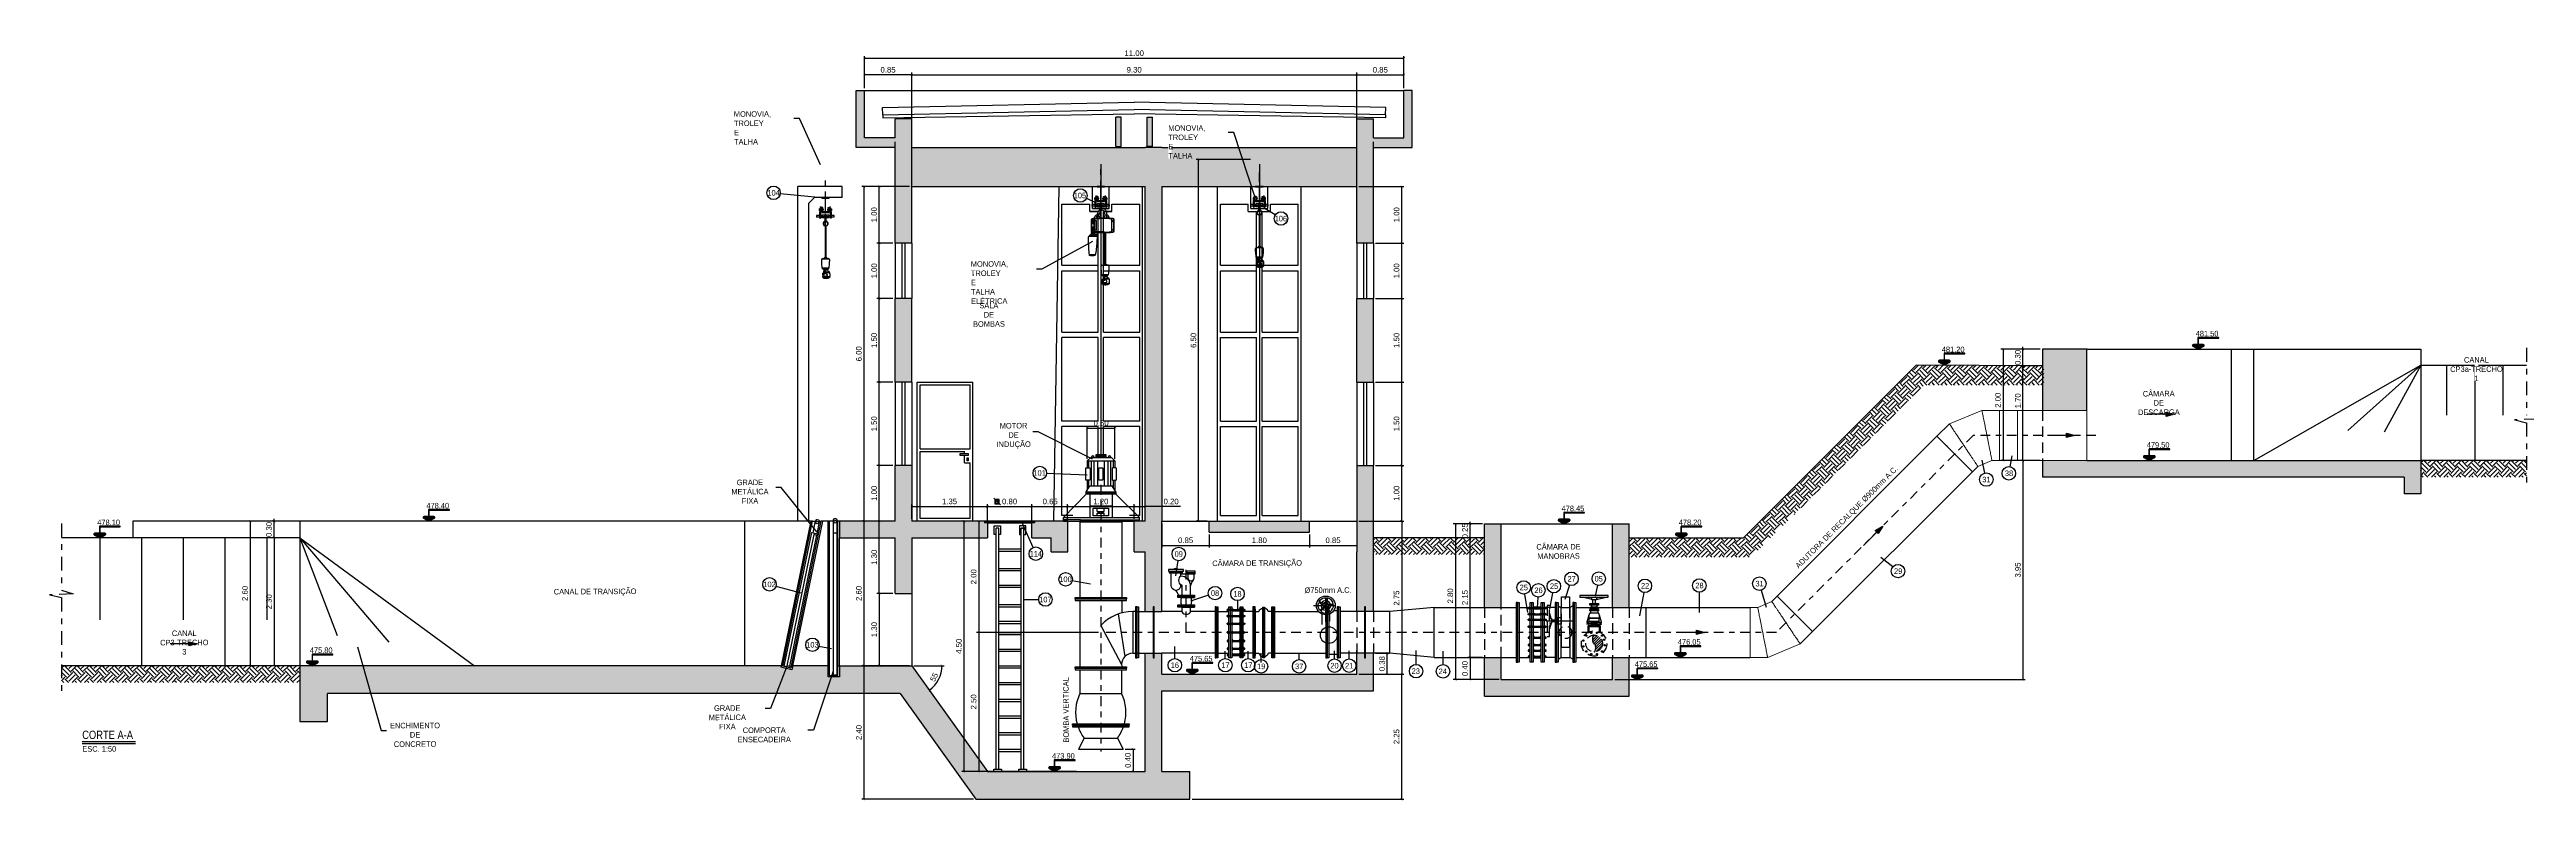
# Model space of a CAD drawing. Header units: feet. Extents: x 0 to 285190, y 0 to 9111369.
# Drawn here: x 285079.74 to 285124.27, y 9111342.91 to 9111356.41 of the extents above; entities that cross this region are included whole.
import ezdxf
from ezdxf import colors
from ezdxf.entities.mleader import LeaderData, LeaderLine
from ezdxf.enums import TextEntityAlignment as Align
from ezdxf.math import Vec2, Vec3

# ---------------------------------------------------------------- set-up
doc = ezdxf.new("R2010")
doc.units = ezdxf.units.FT
doc.header["$MEASUREMENT"] = 0
doc.linetypes.add('DASHDOT', pattern=[1, 0.5, -0.25, 0, -0.25])
doc.linetypes.add('HIDDEN', pattern=[0.375, 0.25, -0.125])
doc.layers.get('0').update_dxf_attribs({"linetype": 'CONTINUOUS'})
doc.layers.get('DEFPOINTS').update_dxf_attribs({"linetype": 'CONTINUOUS'})
for name, color, linetype in [('01', 1, 'CONTINUOUS'), ('02', 7, 'CONTINUOUS'), ('04', 4, 'CONTINUOUS'), ('06', 6, 'CONTINUOUS'), ('A-NIVEIS', 1, 'CONTINUOUS'), ('A-TEXTO', 2, 'CONTINUOUS'), ('ARQ_SENTIDO', 1, 'CONTINUOUS'), ('EIXO', 1, 'DASHDOT'), ('H-SA-CONTORNO', 2, 'CONTINUOUS'), ('H-SA-DIM', 1, 'CONTINUOUS'), ('H-SA-EIXOS', 1, 'DASHDOT'), ('H-SA-ESTRUTURA (CORTE)', 5, 'CONTINUOUS'), ('H-SA-HTC CONCRETO', 253, 'CONTINUOUS'), ('H-SA-TEXTO', 2, 'CONTINUOUS'), ('H-SA-TUBOS', 3, 'CONTINUOUS'), ('INDIC', 2, 'CONTINUOUS'), ('Left View-EGC-Monovias', 1, 'CONTINUOUS'), ('Left View-H-SA-EQUIP', 1, 'CONTINUOUS'), ('R140', 5, 'CONTINUOUS')]:
    doc.layers.add(name, color=color, linetype=linetype)
doc.layers.add('P-PIPE', color=3, linetype='CONTINUOUS', lineweight=18)
doc.styles.add('EGC_Arial_2.0mm', font='arial.ttf', dxfattribs={"width": 0.8, "height": 2})
doc.styles.add('EGC_Arial_3.0mm', font='arial.ttf', dxfattribs={"width": 0.8, "height": 3})
doc.styles.get("Standard").update_dxf_attribs({"font": 'arial.ttf'})
doc.dimstyles.new('Copy of EGC_2.0mm', dxfattribs={"dimtxt": 0.1, "dimasz": 0.04, "dimexe": 0.04, "dimexo": 0.04, "dimgap": 0.04, "dimtad": 1, "dimzin": 1, "dimdsep": 46, "dimtxsty": 'Standard', "dimblk": 'ARCHTICK', "dimcen": 0, "dimclrd": 1, "dimclre": 1, "dimclrt": 2, "dimazin": 0, "dimtfac": 1, "dimtix": 1, "dimtmove": 1, "dimatfit": 3, "dimldrblk": 'NONE', "dimfxl": 0.002, "dimtolj": 1, "dimtzin": 0, "dimlwd": -1, "dimarcsym": 0})

# ---------------------------------------------------------------- blocks, each defined once
blk = doc.blocks.new('_ArchTick')
at = {"color": 0, "linetype": 'ByBlock', "const_width": 0.15}
blk.add_lwpolyline([(-0.5, -0.5), (0.5, 0.5)], dxfattribs=at)
blk = doc.blocks.new('*D1183')
at = {"layer": 'DEFPOINTS', "color": 0, "transparency": 16777216}
for p in [(285100.4, 9111354.43), (285101.375, 9111354.43), (285100.593, 9111347.93)]:
    blk.add_point(p, dxfattribs=at)
at = {"layer": 'H-SA-DIM', "color": 1, "lineweight": -2, "transparency": 16777216}
for p, q in [((285101.335, 9111354.43), (285100.36, 9111354.43)), ((285100.553, 9111347.93), (285100.36, 9111347.93))]:
    blk.add_line(p, q, dxfattribs=at)
at = {"layer": 'H-SA-DIM', "color": 1, "transparency": 16777216}
blk.add_line((285100.4, 9111347.93), (285100.4, 9111354.43), dxfattribs=at)
at = {"layer": 'H-SA-DIM', "color": 1, "transparency": 16777216, "xscale": 0.04, "yscale": 0.04, "zscale": 0.04}
for p, rotation in [((285100.4, 9111354.43), 90), ((285100.4, 9111347.93), 270)]:
    blk.add_blockref('_ArchTick', p, dxfattribs=dict(at, rotation=rotation))
at = {"layer": 'H-SA-DIM', "color": 2, "transparency": 16777216, "insert": (285100.309, 9111351.18), "char_height": 0.1, "attachment_point": 5, "rotation": 90}
blk.add_mtext('\\A1;6.50', dxfattribs=at)
blk = doc.blocks.new('_None')
blk = doc.blocks.new('*D1184')
at = {"layer": 'DEFPOINTS', "color": 0, "transparency": 16777216}
for p in [(285098.046, 9111347.93), (285096.448, 9111345.93), (285098.643, 9111345.93)]:
    blk.add_point(p, dxfattribs=at)
at = {"layer": 'H-SA-DIM', "color": 1, "lineweight": -2, "transparency": 16777216}
for p, q in [((285098.006, 9111347.93), (285096.408, 9111347.93)), ((285098.603, 9111345.93), (285096.408, 9111345.93))]:
    blk.add_line(p, q, dxfattribs=at)
at = {"layer": 'H-SA-DIM', "color": 1, "transparency": 16777216}
blk.add_line((285096.448, 9111347.93), (285096.448, 9111345.93), dxfattribs=at)
at = {"layer": 'H-SA-DIM', "color": 1, "transparency": 16777216, "xscale": 0.04, "yscale": 0.04, "zscale": 0.04}
for p, rotation in [((285096.448, 9111347.93), 90), ((285096.448, 9111345.93), 270)]:
    blk.add_blockref('_ArchTick', p, dxfattribs=dict(at, rotation=rotation))
at = {"layer": 'H-SA-DIM', "color": 2, "transparency": 16777216, "insert": (285096.357, 9111346.93), "char_height": 0.1, "attachment_point": 5, "rotation": 90}
blk.add_mtext('\\A1;2.00', dxfattribs=at)
blk = doc.blocks.new('*D1185')
at = {"layer": 'DEFPOINTS', "color": 0, "transparency": 16777216}
for p in [(285098.643, 9111345.93), (285096.448, 9111343.43), (285098.243, 9111343.43)]:
    blk.add_point(p, dxfattribs=at)
at = {"layer": 'H-SA-DIM', "color": 1, "lineweight": -2, "transparency": 16777216}
for p, q in [((285098.603, 9111345.93), (285096.408, 9111345.93)), ((285098.203, 9111343.43), (285096.408, 9111343.43))]:
    blk.add_line(p, q, dxfattribs=at)
at = {"layer": 'H-SA-DIM', "color": 1, "transparency": 16777216}
blk.add_line((285096.448, 9111345.93), (285096.448, 9111343.43), dxfattribs=at)
at = {"layer": 'H-SA-DIM', "color": 1, "transparency": 16777216, "xscale": 0.04, "yscale": 0.04, "zscale": 0.04}
for p, rotation in [((285096.448, 9111345.93), 90), ((285096.448, 9111343.43), 270)]:
    blk.add_blockref('_ArchTick', p, dxfattribs=dict(at, rotation=rotation))
at = {"layer": 'H-SA-DIM', "color": 2, "transparency": 16777216, "insert": (285096.357, 9111344.68), "char_height": 0.1, "attachment_point": 5, "rotation": 90}
blk.add_mtext('\\A1;2.50', dxfattribs=at)
blk = doc.blocks.new('*D1186')
at = {"layer": 'DEFPOINTS', "color": 0, "transparency": 16777216}
for p in [(285103.243, 9111355.953), (285095.243, 9111354.649), (285103.243, 9111354.649)]:
    blk.add_point(p, dxfattribs=at)
at = {"layer": 'H-SA-DIM', "color": 1, "lineweight": -2, "transparency": 16777216}
for p, q in [((285095.243, 9111354.689), (285095.243, 9111355.993)), ((285103.243, 9111354.689), (285103.243, 9111355.993))]:
    blk.add_line(p, q, dxfattribs=at)
at = {"layer": 'H-SA-DIM', "color": 1, "transparency": 16777216}
blk.add_line((285095.243, 9111355.953), (285103.243, 9111355.953), dxfattribs=at)
at = {"layer": 'H-SA-DIM', "color": 1, "transparency": 16777216, "xscale": 0.04, "yscale": 0.04, "zscale": 0.04, "rotation": 180}
blk.add_blockref('_ArchTick', (285095.243, 9111355.953), dxfattribs=at)
at = {"layer": 'H-SA-DIM', "color": 1, "transparency": 16777216, "xscale": 0.04, "yscale": 0.04, "zscale": 0.04}
blk.add_blockref('_ArchTick', (285103.243, 9111355.953), dxfattribs=at)
at = {"layer": 'H-SA-DIM', "color": 2, "transparency": 16777216, "insert": (285099.243, 9111356.044), "char_height": 0.1, "attachment_point": 5}
blk.add_mtext('\\A1;9.30', dxfattribs=at)
blk = doc.blocks.new('*D1187')
at = {"layer": 'DEFPOINTS', "color": 0, "transparency": 16777216}
for p in [(285104.093, 9111356.252), (285094.393, 9111355.674), (285104.093, 9111355.674)]:
    blk.add_point(p, dxfattribs=at)
at = {"layer": 'H-SA-DIM', "color": 1, "lineweight": -2, "transparency": 16777216}
for p, q in [((285094.393, 9111355.714), (285094.393, 9111356.292)), ((285104.093, 9111355.714), (285104.093, 9111356.292))]:
    blk.add_line(p, q, dxfattribs=at)
at = {"layer": 'H-SA-DIM', "color": 1, "transparency": 16777216}
blk.add_line((285094.393, 9111356.252), (285104.093, 9111356.252), dxfattribs=at)
at = {"layer": 'H-SA-DIM', "color": 1, "transparency": 16777216, "xscale": 0.04, "yscale": 0.04, "zscale": 0.04, "rotation": 180}
blk.add_blockref('_ArchTick', (285094.393, 9111356.252), dxfattribs=at)
at = {"layer": 'H-SA-DIM', "color": 1, "transparency": 16777216, "xscale": 0.04, "yscale": 0.04, "zscale": 0.04}
blk.add_blockref('_ArchTick', (285104.093, 9111356.252), dxfattribs=at)
at = {"layer": 'H-SA-DIM', "color": 2, "transparency": 16777216, "insert": (285099.243, 9111356.343), "char_height": 0.1, "attachment_point": 5}
blk.add_mtext('\\A1;11.00', dxfattribs=at)
blk = doc.blocks.new('*D1202')
at = {"layer": 'DEFPOINTS', "color": 0, "transparency": 16777216}
for p in [(285098.898, 9111349.602), (285098.398, 9111349.013), (285098.898, 9111349.013)]:
    blk.add_point(p, dxfattribs=at)
at = {"layer": 'H-SA-DIM', "color": 1, "lineweight": -2, "transparency": 16777216}
for p, q in [((285098.398, 9111349.053), (285098.398, 9111349.642)), ((285098.898, 9111349.053), (285098.898, 9111349.642))]:
    blk.add_line(p, q, dxfattribs=at)
at = {"layer": 'H-SA-DIM', "color": 1, "transparency": 16777216}
blk.add_line((285098.398, 9111349.602), (285098.898, 9111349.602), dxfattribs=at)
at = {"layer": 'H-SA-DIM', "color": 1, "transparency": 16777216, "xscale": 0.04, "yscale": 0.04, "zscale": 0.04, "rotation": 180}
blk.add_blockref('_ArchTick', (285098.398, 9111349.602), dxfattribs=at)
at = {"layer": 'H-SA-DIM', "color": 1, "transparency": 16777216, "xscale": 0.04, "yscale": 0.04, "zscale": 0.04}
blk.add_blockref('_ArchTick', (285098.898, 9111349.602), dxfattribs=at)
at = {"layer": 'H-SA-DIM', "color": 2, "transparency": 16777216, "insert": (285098.648, 9111349.693), "char_height": 0.1, "attachment_point": 5}
blk.add_mtext('\\A1;0.50', dxfattribs=at)
blk = doc.blocks.new('*D1196')
at = {"layer": 'DEFPOINTS', "color": 0, "transparency": 16777216}
for p in [(285083.779, 9111347.93), (285084.241, 9111347.93), (285084.241, 9111347.63)]:
    blk.add_point(p, dxfattribs=at)
at = {"layer": 'H-SA-DIM', "color": 1, "lineweight": -2, "transparency": 16777216}
for p, q in [((285084.201, 9111347.93), (285083.739, 9111347.93)), ((285084.201, 9111347.63), (285083.739, 9111347.63))]:
    blk.add_line(p, q, dxfattribs=at)
at = {"layer": 'H-SA-DIM', "color": 1, "transparency": 16777216}
for p, q in [((285083.779, 9111347.93), (285083.779, 9111347.97)), ((285083.779, 9111347.63), (285083.779, 9111347.93)), ((285083.779, 9111347.63), (285083.779, 9111347.59))]:
    blk.add_line(p, q, dxfattribs=at)
at = {"layer": 'H-SA-DIM', "color": 1, "transparency": 16777216, "xscale": 0.04, "yscale": 0.04, "zscale": 0.04}
for p, rotation in [((285083.779, 9111347.93), 270), ((285083.779, 9111347.63), 90)]:
    blk.add_blockref('_ArchTick', p, dxfattribs=dict(at, rotation=rotation))
at = {"layer": 'H-SA-DIM', "color": 2, "transparency": 16777216, "insert": (285083.688, 9111347.78), "char_height": 0.1, "attachment_point": 5, "rotation": 90}
blk.add_mtext('\\A1;0.30', dxfattribs=at)
blk = doc.blocks.new('*D1197')
at = {"layer": 'DEFPOINTS', "color": 0, "transparency": 16777216}
for p in [(285084.241, 9111347.63), (285083.779, 9111345.33), (285084.241, 9111345.33)]:
    blk.add_point(p, dxfattribs=at)
at = {"layer": 'H-SA-DIM', "color": 1, "lineweight": -2, "transparency": 16777216}
for p, q in [((285084.201, 9111347.63), (285083.739, 9111347.63)), ((285084.201, 9111345.33), (285083.739, 9111345.33))]:
    blk.add_line(p, q, dxfattribs=at)
at = {"layer": 'H-SA-DIM', "color": 1, "transparency": 16777216}
blk.add_line((285083.779, 9111347.63), (285083.779, 9111345.33), dxfattribs=at)
at = {"layer": 'H-SA-DIM', "color": 1, "transparency": 16777216, "xscale": 0.04, "yscale": 0.04, "zscale": 0.04}
for p, rotation in [((285083.779, 9111347.63), 90), ((285083.779, 9111345.33), 270)]:
    blk.add_blockref('_ArchTick', p, dxfattribs=dict(at, rotation=rotation))
at = {"layer": 'H-SA-DIM', "color": 2, "transparency": 16777216, "insert": (285083.688, 9111346.48), "char_height": 0.1, "attachment_point": 5, "rotation": 90}
blk.add_mtext('\\A1;2.30', dxfattribs=at)
blk = doc.blocks.new('*U1221')
at = {"color": 5}
blk.add_line((5, -9.04), (24.18, -9.04), dxfattribs=at)
blk.add_line((5, -9.71), (24.18, -9.71))
at = {"style": 'EGC_Arial_3.0mm', "width": 0.8}
blk.add_attdef('TITULO', text='', height=3, dxfattribs=at).set_placement((5, -9.04), align=Align.BOTTOM_LEFT)
at = {"style": 'EGC_Arial_2.0mm', "width": 0.8}
blk.add_attdef('ESCALA', text='', height=2, dxfattribs=at).set_placement((5.03, -10.71), align=Align.TOP_LEFT)
blk = doc.blocks.new('EGC-SETA SENTIDO DA TUBULAÇÃO')
h = blk.add_hatch(color=256)
h.dxf.hatch_style = 1
h.paths.add_polyline_path([(-3, 0.75), (0, 0), (-3, -0.75)])
blk.add_line((0, 0), (-9.84, 0))
blk.add_lwpolyline([(-3, 0.75), (0, 0), (-3, -0.75), (-3, 0.75)])
blk = doc.blocks.new('*U1225')
at = {"true_color": 0xffffff}
h = blk.add_hatch(color=7, dxfattribs=at)
h.dxf.hatch_style = 1
edge = h.paths.add_edge_path()
edge.add_line((-0.1, 1.66), (-1.77, 1.66))
edge.add_arc((-1.77, 1.31), 0.35, 90, 240)
edge.add_line((-1.95, 1.01), (0, 0))
edge.add_line((0, 0), (1.95, 1.01))
edge.add_arc((1.77, 1.31), 0.35, 300, 450)
edge.add_line((1.77, 1.66), (0.1, 1.66))
edge.add_line((0.1, 1.66), (0.1, 3.96))
edge.add_line((0.1, 3.96), (7.36, 3.96))
edge.add_line((7.36, 3.96), (7.36, 4.16))
edge.add_line((7.36, 4.16), (-0.1, 4.16))
edge.add_line((-0.1, 4.16), (-0.1, 1.66))
at = {"color": 7, "true_color": 0xffffff}
blk.add_lwpolyline([(-0.1, 1.66), (-1.77, 1.66, 0.767327), (-1.95, 1.01), (0, 0), (1.95, 1.01, 0.767327), (1.77, 1.66), (0.1, 1.66), (0.1, 3.96), (7.36, 3.96), (7.36, 4.16), (-0.1, 4.16)], format="xyb", close=True, dxfattribs=at)
blk.add_lwpolyline([(0, 0), (-1.9, 1.1, -0.767327), (-1.77, 1.56), (1.77, 1.56, -0.767327), (1.9, 1.1)], format="xyb", close=True)
blk.add_lwpolyline([(0, 1.56), (0, 4.06), (7.36, 4.06)])
for points in [[(0, 1.56), (0, 0), (0.93, 1.56), (1.06, 0.61)], [(0.93, 1.56), (1.06, 0.61), (1.86, 1.55), (1.9, 1.1)], [(1.86, 1.55), (1.9, 1.1), (1.99, 1.44), (2, 1.2)]]:
    blk.add_solid(points)
at = {"layer": 'A-TEXTO', "style": 'EGC_Arial_2.0mm', "width": 0.8}
blk.add_attdef('COTA', text='', height=2, dxfattribs=at).set_placement((7.26, 4.56), align=Align.RIGHT)
blk = doc.blocks.new('*U1226')
at = {"true_color": 0xffffff}
h = blk.add_hatch(color=7, dxfattribs=at)
h.dxf.hatch_style = 1
edge = h.paths.add_edge_path()
edge.add_line((-0.1, 1.66), (-1.77, 1.66))
edge.add_arc((-1.77, 1.31), 0.35, 90, 240)
edge.add_line((-1.95, 1.01), (0, 0))
edge.add_line((0, 0), (1.95, 1.01))
edge.add_arc((1.77, 1.31), 0.35, 300, 450)
edge.add_line((1.77, 1.66), (0.1, 1.66))
edge.add_line((0.1, 1.66), (0.1, 3.96))
edge.add_line((0.1, 3.96), (7.36, 3.96))
edge.add_line((7.36, 3.96), (7.36, 4.16))
edge.add_line((7.36, 4.16), (-0.1, 4.16))
edge.add_line((-0.1, 4.16), (-0.1, 1.66))
at = {"color": 7, "true_color": 0xffffff}
blk.add_lwpolyline([(-0.1, 1.66), (-1.77, 1.66, 0.767327), (-1.95, 1.01), (0, 0), (1.95, 1.01, 0.767327), (1.77, 1.66), (0.1, 1.66), (0.1, 3.96), (7.36, 3.96), (7.36, 4.16), (-0.1, 4.16)], format="xyb", close=True, dxfattribs=at)
blk.add_lwpolyline([(0, 0), (-1.9, 1.1, -0.767327), (-1.77, 1.56), (1.77, 1.56, -0.767327), (1.9, 1.1)], format="xyb", close=True)
blk.add_lwpolyline([(0, 1.56), (0, 4.06), (7.36, 4.06)])
for points in [[(0, 1.56), (0, 0), (0.93, 1.56), (1.06, 0.61)], [(0.93, 1.56), (1.06, 0.61), (1.86, 1.55), (1.9, 1.1)], [(1.86, 1.55), (1.9, 1.1), (1.99, 1.44), (2, 1.2)]]:
    blk.add_solid(points)
at = {"layer": 'A-TEXTO', "style": 'EGC_Arial_2.0mm', "width": 0.8}
blk.add_attdef('COTA', text='', height=2, dxfattribs=at).set_placement((7.26, 4.56), align=Align.RIGHT)
blk = doc.blocks.new('*D1211')
at = {"layer": 'DEFPOINTS', "color": 0, "transparency": 16777216}
for p in [(285094.943, 9111346.63), (285094.66, 9111345.33), (285094.943, 9111345.33)]:
    blk.add_point(p, dxfattribs=at)
at = {"layer": 'H-SA-DIM', "color": 1, "lineweight": -2, "transparency": 16777216}
for p, q in [((285094.903, 9111346.63), (285094.62, 9111346.63)), ((285094.903, 9111345.33), (285094.62, 9111345.33))]:
    blk.add_line(p, q, dxfattribs=at)
at = {"layer": 'H-SA-DIM', "color": 1, "transparency": 16777216}
blk.add_line((285094.66, 9111346.63), (285094.66, 9111345.33), dxfattribs=at)
at = {"layer": 'H-SA-DIM', "color": 1, "transparency": 16777216, "xscale": 0.04, "yscale": 0.04, "zscale": 0.04}
for p, rotation in [((285094.66, 9111346.63), 90), ((285094.66, 9111345.33), 270)]:
    blk.add_blockref('_ArchTick', p, dxfattribs=dict(at, rotation=rotation))
at = {"layer": 'H-SA-DIM', "color": 2, "transparency": 16777216, "insert": (285094.569, 9111345.98), "char_height": 0.1, "attachment_point": 5, "rotation": 90}
blk.add_mtext('\\A1;1.30', dxfattribs=at)
blk = doc.blocks.new('*D1212')
at = {"layer": 'DEFPOINTS', "color": 0, "transparency": 16777216}
for p in [(285094.659, 9111347.93), (285094.941, 9111347.93), (285094.941, 9111346.63)]:
    blk.add_point(p, dxfattribs=at)
at = {"layer": 'H-SA-DIM', "color": 1, "lineweight": -2, "transparency": 16777216}
for p, q in [((285094.901, 9111347.93), (285094.619, 9111347.93)), ((285094.901, 9111346.63), (285094.619, 9111346.63))]:
    blk.add_line(p, q, dxfattribs=at)
at = {"layer": 'H-SA-DIM', "color": 1, "transparency": 16777216}
blk.add_line((285094.659, 9111346.63), (285094.659, 9111347.93), dxfattribs=at)
at = {"layer": 'H-SA-DIM', "color": 1, "transparency": 16777216, "xscale": 0.04, "yscale": 0.04, "zscale": 0.04}
for p, rotation in [((285094.659, 9111347.93), 90), ((285094.659, 9111346.63), 270)]:
    blk.add_blockref('_ArchTick', p, dxfattribs=dict(at, rotation=rotation))
at = {"layer": 'H-SA-DIM', "color": 2, "transparency": 16777216, "insert": (285094.568, 9111347.28), "char_height": 0.1, "attachment_point": 5, "rotation": 90}
blk.add_mtext('\\A1;1.30', dxfattribs=at)
blk = doc.blocks.new('*D1213')
at = {"layer": 'DEFPOINTS', "color": 0, "transparency": 16777216}
for p in [(285094.659, 9111348.93), (285094.943, 9111348.93), (285094.943, 9111347.93)]:
    blk.add_point(p, dxfattribs=at)
at = {"layer": 'H-SA-DIM', "color": 1, "lineweight": -2, "transparency": 16777216}
for p, q in [((285094.903, 9111348.93), (285094.619, 9111348.93)), ((285094.903, 9111347.93), (285094.619, 9111347.93))]:
    blk.add_line(p, q, dxfattribs=at)
at = {"layer": 'H-SA-DIM', "color": 1, "transparency": 16777216}
blk.add_line((285094.659, 9111347.93), (285094.659, 9111348.93), dxfattribs=at)
at = {"layer": 'H-SA-DIM', "color": 1, "transparency": 16777216, "xscale": 0.04, "yscale": 0.04, "zscale": 0.04}
for p, rotation in [((285094.659, 9111348.93), 90), ((285094.659, 9111347.93), 270)]:
    blk.add_blockref('_ArchTick', p, dxfattribs=dict(at, rotation=rotation))
at = {"layer": 'H-SA-DIM', "color": 2, "transparency": 16777216, "insert": (285094.568, 9111348.43), "char_height": 0.1, "attachment_point": 5, "rotation": 90}
blk.add_mtext('\\A1;1.00', dxfattribs=at)
blk = doc.blocks.new('*D1214')
at = {"layer": 'DEFPOINTS', "color": 0, "transparency": 16777216}
for p in [(285094.659, 9111350.43), (285094.943, 9111350.43), (285094.943, 9111348.93)]:
    blk.add_point(p, dxfattribs=at)
at = {"layer": 'H-SA-DIM', "color": 1, "lineweight": -2, "transparency": 16777216}
for p, q in [((285094.903, 9111350.43), (285094.619, 9111350.43)), ((285094.903, 9111348.93), (285094.619, 9111348.93))]:
    blk.add_line(p, q, dxfattribs=at)
at = {"layer": 'H-SA-DIM', "color": 1, "transparency": 16777216}
blk.add_line((285094.659, 9111348.93), (285094.659, 9111350.43), dxfattribs=at)
at = {"layer": 'H-SA-DIM', "color": 1, "transparency": 16777216, "xscale": 0.04, "yscale": 0.04, "zscale": 0.04}
for p, rotation in [((285094.659, 9111350.43), 90), ((285094.659, 9111348.93), 270)]:
    blk.add_blockref('_ArchTick', p, dxfattribs=dict(at, rotation=rotation))
at = {"layer": 'H-SA-DIM', "color": 2, "transparency": 16777216, "insert": (285094.568, 9111349.68), "char_height": 0.1, "attachment_point": 5, "rotation": 90}
blk.add_mtext('\\A1;1.50', dxfattribs=at)
blk = doc.blocks.new('*D1215')
at = {"layer": 'DEFPOINTS', "color": 0, "transparency": 16777216}
for p in [(285094.659, 9111351.93), (285094.941, 9111351.93), (285094.943, 9111350.43)]:
    blk.add_point(p, dxfattribs=at)
at = {"layer": 'H-SA-DIM', "color": 1, "lineweight": -2, "transparency": 16777216}
for p, q in [((285094.901, 9111351.93), (285094.619, 9111351.93)), ((285094.903, 9111350.43), (285094.619, 9111350.43))]:
    blk.add_line(p, q, dxfattribs=at)
at = {"layer": 'H-SA-DIM', "color": 1, "transparency": 16777216}
blk.add_line((285094.659, 9111350.43), (285094.659, 9111351.93), dxfattribs=at)
at = {"layer": 'H-SA-DIM', "color": 1, "transparency": 16777216, "xscale": 0.04, "yscale": 0.04, "zscale": 0.04}
for p, rotation in [((285094.659, 9111351.93), 90), ((285094.659, 9111350.43), 270)]:
    blk.add_blockref('_ArchTick', p, dxfattribs=dict(at, rotation=rotation))
at = {"layer": 'H-SA-DIM', "color": 2, "transparency": 16777216, "insert": (285094.568, 9111351.18), "char_height": 0.1, "attachment_point": 5, "rotation": 90}
blk.add_mtext('\\A1;1.50', dxfattribs=at)
blk = doc.blocks.new('*D1216')
at = {"layer": 'DEFPOINTS', "color": 0, "transparency": 16777216}
for p in [(285094.659, 9111352.93), (285094.943, 9111352.93), (285094.941, 9111351.93)]:
    blk.add_point(p, dxfattribs=at)
at = {"layer": 'H-SA-DIM', "color": 1, "lineweight": -2, "transparency": 16777216}
for p, q in [((285094.903, 9111352.93), (285094.619, 9111352.93)), ((285094.901, 9111351.93), (285094.619, 9111351.93))]:
    blk.add_line(p, q, dxfattribs=at)
at = {"layer": 'H-SA-DIM', "color": 1, "transparency": 16777216}
blk.add_line((285094.659, 9111351.93), (285094.659, 9111352.93), dxfattribs=at)
at = {"layer": 'H-SA-DIM', "color": 1, "transparency": 16777216, "xscale": 0.04, "yscale": 0.04, "zscale": 0.04}
for p, rotation in [((285094.659, 9111352.93), 90), ((285094.659, 9111351.93), 270)]:
    blk.add_blockref('_ArchTick', p, dxfattribs=dict(at, rotation=rotation))
at = {"layer": 'H-SA-DIM', "color": 2, "transparency": 16777216, "insert": (285094.568, 9111352.43), "char_height": 0.1, "attachment_point": 5, "rotation": 90}
blk.add_mtext('\\A1;1.00', dxfattribs=at)
blk = doc.blocks.new('*D1217')
at = {"layer": 'DEFPOINTS', "color": 0, "transparency": 16777216}
for p in [(285094.659, 9111353.949), (285095.243, 9111353.949), (285094.943, 9111352.93)]:
    blk.add_point(p, dxfattribs=at)
at = {"layer": 'H-SA-DIM', "color": 1, "lineweight": -2, "transparency": 16777216}
for p, q in [((285095.203, 9111353.949), (285094.619, 9111353.949)), ((285094.903, 9111352.93), (285094.619, 9111352.93))]:
    blk.add_line(p, q, dxfattribs=at)
at = {"layer": 'H-SA-DIM', "color": 1, "transparency": 16777216}
blk.add_line((285094.659, 9111352.93), (285094.659, 9111353.949), dxfattribs=at)
at = {"layer": 'H-SA-DIM', "color": 1, "transparency": 16777216, "xscale": 0.04, "yscale": 0.04, "zscale": 0.04}
for p, rotation in [((285094.659, 9111353.949), 90), ((285094.659, 9111352.93), 270)]:
    blk.add_blockref('_ArchTick', p, dxfattribs=dict(at, rotation=rotation))
at = {"layer": 'H-SA-DIM', "color": 2, "transparency": 16777216, "insert": (285094.568, 9111353.439), "char_height": 0.1, "attachment_point": 5, "rotation": 90}
blk.add_mtext('\\A1;1.00', dxfattribs=at)
blk = doc.blocks.new('*D1218')
at = {"layer": 'DEFPOINTS', "color": 0, "transparency": 16777216}
for p in [(285095.243, 9111353.949), (285094.384, 9111347.93), (285094.943, 9111347.93)]:
    blk.add_point(p, dxfattribs=at)
at = {"layer": 'H-SA-DIM', "color": 1, "lineweight": -2, "transparency": 16777216}
for p, q in [((285095.203, 9111353.949), (285094.344, 9111353.949)), ((285094.903, 9111347.93), (285094.344, 9111347.93))]:
    blk.add_line(p, q, dxfattribs=at)
at = {"layer": 'H-SA-DIM', "color": 1, "transparency": 16777216}
blk.add_line((285094.384, 9111353.949), (285094.384, 9111347.93), dxfattribs=at)
at = {"layer": 'H-SA-DIM', "color": 1, "transparency": 16777216, "xscale": 0.04, "yscale": 0.04, "zscale": 0.04}
for p, rotation in [((285094.384, 9111353.949), 90), ((285094.384, 9111347.93), 270)]:
    blk.add_blockref('_ArchTick', p, dxfattribs=dict(at, rotation=rotation))
at = {"layer": 'H-SA-DIM', "color": 2, "transparency": 16777216, "insert": (285094.293, 9111350.939), "char_height": 0.1, "attachment_point": 5, "rotation": 90}
blk.add_mtext('\\A1;6.00', dxfattribs=at)
blk = doc.blocks.new('*D1219')
at = {"layer": 'DEFPOINTS', "color": 0, "transparency": 16777216}
for p in [(285094.943, 9111347.93), (285094.384, 9111345.33), (285094.943, 9111345.33)]:
    blk.add_point(p, dxfattribs=at)
at = {"layer": 'H-SA-DIM', "color": 1, "lineweight": -2, "transparency": 16777216}
for p, q in [((285094.903, 9111347.93), (285094.344, 9111347.93)), ((285094.903, 9111345.33), (285094.344, 9111345.33))]:
    blk.add_line(p, q, dxfattribs=at)
at = {"layer": 'H-SA-DIM', "color": 1, "transparency": 16777216}
blk.add_line((285094.384, 9111347.93), (285094.384, 9111345.33), dxfattribs=at)
at = {"layer": 'H-SA-DIM', "color": 1, "transparency": 16777216, "xscale": 0.04, "yscale": 0.04, "zscale": 0.04}
for p, rotation in [((285094.384, 9111347.93), 90), ((285094.384, 9111345.33), 270)]:
    blk.add_blockref('_ArchTick', p, dxfattribs=dict(at, rotation=rotation))
at = {"layer": 'H-SA-DIM', "color": 2, "transparency": 16777216, "insert": (285094.293, 9111346.63), "char_height": 0.1, "attachment_point": 5, "rotation": 90}
blk.add_mtext('\\A1;2.60', dxfattribs=at)
blk = doc.blocks.new('*D1220')
at = {"layer": 'DEFPOINTS', "color": 0, "transparency": 16777216}
for p in [(285099.043, 9111343.83), (285098.993, 9111343.43), (285099.222, 9111343.43)]:
    blk.add_point(p, dxfattribs=at)
at = {"layer": 'H-SA-DIM', "color": 1, "lineweight": -2, "transparency": 16777216}
for p, q in [((285099.083, 9111343.83), (285099.262, 9111343.83)), ((285099.033, 9111343.43), (285099.262, 9111343.43))]:
    blk.add_line(p, q, dxfattribs=at)
at = {"layer": 'H-SA-DIM', "color": 1, "transparency": 16777216}
blk.add_line((285099.222, 9111343.83), (285099.222, 9111343.43), dxfattribs=at)
at = {"layer": 'H-SA-DIM', "color": 1, "transparency": 16777216, "xscale": 0.04, "yscale": 0.04, "zscale": 0.04}
for p, rotation in [((285099.222, 9111343.83), 90), ((285099.222, 9111343.43), 270)]:
    blk.add_blockref('_ArchTick', p, dxfattribs=dict(at, rotation=rotation))
at = {"layer": 'H-SA-DIM', "color": 2, "transparency": 16777216, "insert": (285099.131, 9111343.63), "char_height": 0.1, "attachment_point": 5, "rotation": 90}
blk.add_mtext('\\A1;0.40', dxfattribs=at)
blk = doc.blocks.new('*D1222')
at = {"layer": 'DEFPOINTS', "color": 0, "transparency": 16777216}
for p in [(285096.778, 9111347.93), (285096.183, 9111343.43), (285096.603, 9111343.43)]:
    blk.add_point(p, dxfattribs=at)
at = {"layer": 'H-SA-DIM', "color": 1, "lineweight": -2, "transparency": 16777216}
for p, q in [((285096.738, 9111347.93), (285096.143, 9111347.93)), ((285096.563, 9111343.43), (285096.143, 9111343.43))]:
    blk.add_line(p, q, dxfattribs=at)
at = {"layer": 'H-SA-DIM', "color": 1, "transparency": 16777216}
blk.add_line((285096.183, 9111347.93), (285096.183, 9111343.43), dxfattribs=at)
at = {"layer": 'H-SA-DIM', "color": 1, "transparency": 16777216, "xscale": 0.04, "yscale": 0.04, "zscale": 0.04}
for p, rotation in [((285096.183, 9111347.93), 90), ((285096.183, 9111343.43), 270)]:
    blk.add_blockref('_ArchTick', p, dxfattribs=dict(at, rotation=rotation))
at = {"layer": 'H-SA-DIM', "color": 2, "transparency": 16777216, "insert": (285096.092, 9111345.68), "char_height": 0.1, "attachment_point": 5, "rotation": 90}
blk.add_mtext('\\A1;4.50', dxfattribs=at)
blk = doc.blocks.new('*D1223')
at = {"layer": 'DEFPOINTS', "color": 0, "transparency": 16777216}
for p in [(285103.243, 9111347.93), (285103.243, 9111345.18), (285104.052, 9111345.18)]:
    blk.add_point(p, dxfattribs=at)
at = {"layer": 'H-SA-DIM', "color": 1, "lineweight": -2, "transparency": 16777216}
for p, q in [((285103.283, 9111347.93), (285104.092, 9111347.93)), ((285103.283, 9111345.18), (285104.092, 9111345.18))]:
    blk.add_line(p, q, dxfattribs=at)
at = {"layer": 'H-SA-DIM', "color": 1, "transparency": 16777216}
blk.add_line((285104.052, 9111347.93), (285104.052, 9111345.18), dxfattribs=at)
at = {"layer": 'H-SA-DIM', "color": 1, "transparency": 16777216, "xscale": 0.04, "yscale": 0.04, "zscale": 0.04}
for p, rotation in [((285104.052, 9111347.93), 90), ((285104.052, 9111345.18), 270)]:
    blk.add_blockref('_ArchTick', p, dxfattribs=dict(at, rotation=rotation))
at = {"layer": 'H-SA-DIM', "color": 2, "transparency": 16777216, "insert": (285103.96, 9111346.547), "char_height": 0.1, "attachment_point": 5, "rotation": 90}
blk.add_mtext('\\A1;2.75', dxfattribs=at)
blk = doc.blocks.new('*D1224')
at = {"layer": 'DEFPOINTS', "color": 0, "transparency": 16777216}
for p in [(285105.543, 9111347.88), (285105.018, 9111345.08), (285105.843, 9111345.08)]:
    blk.add_point(p, dxfattribs=at)
at = {"layer": 'H-SA-DIM', "color": 1, "lineweight": -2, "transparency": 16777216}
for p, q in [((285105.503, 9111347.88), (285104.978, 9111347.88)), ((285105.803, 9111345.08), (285104.978, 9111345.08))]:
    blk.add_line(p, q, dxfattribs=at)
at = {"layer": 'H-SA-DIM', "color": 1, "transparency": 16777216}
blk.add_line((285105.018, 9111347.88), (285105.018, 9111345.08), dxfattribs=at)
at = {"layer": 'H-SA-DIM', "color": 1, "transparency": 16777216, "xscale": 0.04, "yscale": 0.04, "zscale": 0.04}
for p, rotation in [((285105.018, 9111347.88), 90), ((285105.018, 9111345.08), 270)]:
    blk.add_blockref('_ArchTick', p, dxfattribs=dict(at, rotation=rotation))
at = {"layer": 'H-SA-DIM', "color": 2, "transparency": 16777216, "insert": (285104.927, 9111346.586), "char_height": 0.1, "attachment_point": 5, "rotation": 90}
blk.add_mtext('\\A1;2.80', dxfattribs=at)
blk = doc.blocks.new('*D1227')
at = {"layer": 'DEFPOINTS', "color": 0, "transparency": 16777216}
for p in [(285084.241, 9111347.93), (285083.348, 9111345.33), (285084.241, 9111345.33)]:
    blk.add_point(p, dxfattribs=at)
at = {"layer": 'H-SA-DIM', "color": 1, "lineweight": -2, "transparency": 16777216}
for p, q in [((285084.201, 9111347.93), (285083.308, 9111347.93)), ((285084.201, 9111345.33), (285083.308, 9111345.33))]:
    blk.add_line(p, q, dxfattribs=at)
at = {"layer": 'H-SA-DIM', "color": 1, "transparency": 16777216}
blk.add_line((285083.348, 9111347.93), (285083.348, 9111345.33), dxfattribs=at)
at = {"layer": 'H-SA-DIM', "color": 1, "transparency": 16777216, "xscale": 0.04, "yscale": 0.04, "zscale": 0.04}
for p, rotation in [((285083.348, 9111347.93), 90), ((285083.348, 9111345.33), 270)]:
    blk.add_blockref('_ArchTick', p, dxfattribs=dict(at, rotation=rotation))
at = {"layer": 'H-SA-DIM', "color": 2, "transparency": 16777216, "insert": (285083.257, 9111346.63), "char_height": 0.1, "attachment_point": 5, "rotation": 90}
blk.add_mtext('\\A1;2.60', dxfattribs=at)
blk = doc.blocks.new('*D1228')
at = {"layer": 'DEFPOINTS', "color": 0, "transparency": 16777216}
for p in [(285096.603, 9111348.192), (285095.243, 9111347.93), (285096.603, 9111347.9)]:
    blk.add_point(p, dxfattribs=at)
at = {"layer": 'H-SA-DIM', "color": 1, "lineweight": -2, "transparency": 16777216}
for p, q in [((285095.243, 9111347.97), (285095.243, 9111348.232)), ((285096.603, 9111347.94), (285096.603, 9111348.232))]:
    blk.add_line(p, q, dxfattribs=at)
at = {"layer": 'H-SA-DIM', "color": 1, "transparency": 16777216}
blk.add_line((285095.243, 9111348.192), (285096.603, 9111348.192), dxfattribs=at)
at = {"layer": 'H-SA-DIM', "color": 1, "transparency": 16777216, "xscale": 0.04, "yscale": 0.04, "zscale": 0.04, "rotation": 180}
blk.add_blockref('_ArchTick', (285095.243, 9111348.192), dxfattribs=at)
at = {"layer": 'H-SA-DIM', "color": 1, "transparency": 16777216, "xscale": 0.04, "yscale": 0.04, "zscale": 0.04}
blk.add_blockref('_ArchTick', (285096.603, 9111348.192), dxfattribs=at)
at = {"layer": 'H-SA-DIM', "color": 2, "transparency": 16777216, "insert": (285095.923, 9111348.284), "char_height": 0.1, "attachment_point": 5}
blk.add_mtext('\\A1;1.35', dxfattribs=at)
blk = doc.blocks.new('*D1229')
at = {"layer": 'DEFPOINTS', "color": 0, "transparency": 16777216}
for p in [(285097.403, 9111348.192), (285096.603, 9111347.9), (285097.403, 9111347.9)]:
    blk.add_point(p, dxfattribs=at)
at = {"layer": 'H-SA-DIM', "color": 1, "lineweight": -2, "transparency": 16777216}
for p, q in [((285096.603, 9111347.94), (285096.603, 9111348.232)), ((285097.403, 9111347.94), (285097.403, 9111348.232))]:
    blk.add_line(p, q, dxfattribs=at)
at = {"layer": 'H-SA-DIM', "color": 1, "transparency": 16777216}
blk.add_line((285096.603, 9111348.192), (285097.403, 9111348.192), dxfattribs=at)
at = {"layer": 'H-SA-DIM', "color": 1, "transparency": 16777216, "xscale": 0.04, "yscale": 0.04, "zscale": 0.04, "rotation": 180}
blk.add_blockref('_ArchTick', (285096.603, 9111348.192), dxfattribs=at)
at = {"layer": 'H-SA-DIM', "color": 1, "transparency": 16777216, "xscale": 0.04, "yscale": 0.04, "zscale": 0.04}
blk.add_blockref('_ArchTick', (285097.403, 9111348.192), dxfattribs=at)
at = {"layer": 'H-SA-DIM', "color": 2, "transparency": 16777216, "insert": (285097.003, 9111348.283), "char_height": 0.1, "attachment_point": 5}
blk.add_mtext('\\A1;0.80', dxfattribs=at)
blk = doc.blocks.new('*D1230')
at = {"layer": 'DEFPOINTS', "color": 0, "transparency": 16777216}
for p in [(285098.046, 9111348.192), (285097.403, 9111347.9), (285098.046, 9111347.93)]:
    blk.add_point(p, dxfattribs=at)
at = {"layer": 'H-SA-DIM', "color": 1, "lineweight": -2, "transparency": 16777216}
for p, q in [((285097.403, 9111347.94), (285097.403, 9111348.232)), ((285098.046, 9111347.97), (285098.046, 9111348.232))]:
    blk.add_line(p, q, dxfattribs=at)
at = {"layer": 'H-SA-DIM', "color": 1, "transparency": 16777216}
blk.add_line((285097.403, 9111348.192), (285098.046, 9111348.192), dxfattribs=at)
at = {"layer": 'H-SA-DIM', "color": 1, "transparency": 16777216, "xscale": 0.04, "yscale": 0.04, "zscale": 0.04, "rotation": 180}
blk.add_blockref('_ArchTick', (285097.403, 9111348.192), dxfattribs=at)
at = {"layer": 'H-SA-DIM', "color": 1, "transparency": 16777216, "xscale": 0.04, "yscale": 0.04, "zscale": 0.04}
blk.add_blockref('_ArchTick', (285098.046, 9111348.192), dxfattribs=at)
at = {"layer": 'H-SA-DIM', "color": 2, "transparency": 16777216, "insert": (285097.733, 9111348.283), "char_height": 0.1, "attachment_point": 5}
blk.add_mtext('\\A1;0.65', dxfattribs=at)
blk = doc.blocks.new('*D1231')
at = {"layer": 'DEFPOINTS', "color": 0, "transparency": 16777216}
for p in [(285099.242, 9111348.192), (285098.046, 9111347.93), (285099.242, 9111347.93)]:
    blk.add_point(p, dxfattribs=at)
at = {"layer": 'H-SA-DIM', "color": 1, "lineweight": -2, "transparency": 16777216}
for p, q in [((285098.046, 9111347.97), (285098.046, 9111348.232)), ((285099.242, 9111347.97), (285099.242, 9111348.232))]:
    blk.add_line(p, q, dxfattribs=at)
at = {"layer": 'H-SA-DIM', "color": 1, "transparency": 16777216}
blk.add_line((285098.046, 9111348.192), (285099.242, 9111348.192), dxfattribs=at)
at = {"layer": 'H-SA-DIM', "color": 1, "transparency": 16777216, "xscale": 0.04, "yscale": 0.04, "zscale": 0.04, "rotation": 180}
blk.add_blockref('_ArchTick', (285098.046, 9111348.192), dxfattribs=at)
at = {"layer": 'H-SA-DIM', "color": 1, "transparency": 16777216, "xscale": 0.04, "yscale": 0.04, "zscale": 0.04}
blk.add_blockref('_ArchTick', (285099.242, 9111348.192), dxfattribs=at)
at = {"layer": 'H-SA-DIM', "color": 2, "transparency": 16777216, "insert": (285098.644, 9111348.283), "char_height": 0.1, "attachment_point": 5}
blk.add_mtext('\\A1;1.20', dxfattribs=at)
blk = doc.blocks.new('*D1232')
at = {"layer": 'DEFPOINTS', "color": 0, "transparency": 16777216}
for p in [(285099.443, 9111348.192), (285099.242, 9111347.93), (285099.443, 9111347.93)]:
    blk.add_point(p, dxfattribs=at)
at = {"layer": 'H-SA-DIM', "color": 1, "lineweight": -2, "transparency": 16777216}
for p, q in [((285099.242, 9111347.97), (285099.242, 9111348.232)), ((285099.443, 9111347.97), (285099.443, 9111348.232))]:
    blk.add_line(p, q, dxfattribs=at)
at = {"layer": 'H-SA-DIM', "color": 1, "transparency": 16777216}
for p in [(285099.242, 9111348.192), (285100.077, 9111348.192)]:
    blk.add_line(p, (285099.443, 9111348.192), dxfattribs=at)
at = {"layer": 'H-SA-DIM', "color": 1, "transparency": 16777216, "xscale": 0.04, "yscale": 0.04, "zscale": 0.04, "rotation": 180}
blk.add_blockref('_ArchTick', (285099.242, 9111348.192), dxfattribs=at)
at = {"layer": 'H-SA-DIM', "color": 1, "transparency": 16777216, "xscale": 0.04, "yscale": 0.04, "zscale": 0.04}
blk.add_blockref('_ArchTick', (285099.443, 9111348.192), dxfattribs=at)
at = {"layer": 'H-SA-DIM', "color": 2, "transparency": 16777216, "insert": (285099.907, 9111348.283), "char_height": 0.1, "attachment_point": 5}
blk.add_mtext('\\A1;0.20', dxfattribs=at)
blk = doc.blocks.new('*D1233')
at = {"layer": 'DEFPOINTS', "color": 0, "transparency": 16777216}
for p in [(285099.743, 9111347.93), (285100.593, 9111347.73), (285100.593, 9111347.494)]:
    blk.add_point(p, dxfattribs=at)
at = {"layer": 'H-SA-DIM', "color": 1, "lineweight": -2, "transparency": 16777216}
for p, q in [((285099.743, 9111347.89), (285099.743, 9111347.454)), ((285100.593, 9111347.69), (285100.593, 9111347.454))]:
    blk.add_line(p, q, dxfattribs=at)
at = {"layer": 'H-SA-DIM', "color": 1, "transparency": 16777216}
blk.add_line((285099.743, 9111347.494), (285100.593, 9111347.494), dxfattribs=at)
at = {"layer": 'H-SA-DIM', "color": 1, "transparency": 16777216, "xscale": 0.04, "yscale": 0.04, "zscale": 0.04, "rotation": 180}
blk.add_blockref('_ArchTick', (285099.743, 9111347.494), dxfattribs=at)
at = {"layer": 'H-SA-DIM', "color": 1, "transparency": 16777216, "xscale": 0.04, "yscale": 0.04, "zscale": 0.04}
blk.add_blockref('_ArchTick', (285100.593, 9111347.494), dxfattribs=at)
at = {"layer": 'H-SA-DIM', "color": 2, "transparency": 16777216, "insert": (285100.168, 9111347.585), "char_height": 0.1, "attachment_point": 5}
blk.add_mtext('\\A1;0.85', dxfattribs=at)
blk = doc.blocks.new('*D1234')
at = {"layer": 'DEFPOINTS', "color": 0, "transparency": 16777216}
for p in [(285100.593, 9111347.73), (285102.393, 9111347.73), (285102.393, 9111347.494)]:
    blk.add_point(p, dxfattribs=at)
at = {"layer": 'H-SA-DIM', "color": 1, "lineweight": -2, "transparency": 16777216}
for p, q in [((285100.593, 9111347.69), (285100.593, 9111347.454)), ((285102.393, 9111347.69), (285102.393, 9111347.454))]:
    blk.add_line(p, q, dxfattribs=at)
at = {"layer": 'H-SA-DIM', "color": 1, "transparency": 16777216}
blk.add_line((285100.593, 9111347.494), (285102.393, 9111347.494), dxfattribs=at)
at = {"layer": 'H-SA-DIM', "color": 1, "transparency": 16777216, "xscale": 0.04, "yscale": 0.04, "zscale": 0.04, "rotation": 180}
blk.add_blockref('_ArchTick', (285100.593, 9111347.494), dxfattribs=at)
at = {"layer": 'H-SA-DIM', "color": 1, "transparency": 16777216, "xscale": 0.04, "yscale": 0.04, "zscale": 0.04}
blk.add_blockref('_ArchTick', (285102.393, 9111347.494), dxfattribs=at)
at = {"layer": 'H-SA-DIM', "color": 2, "transparency": 16777216, "insert": (285101.493, 9111347.585), "char_height": 0.1, "attachment_point": 5}
blk.add_mtext('\\A1;1.80', dxfattribs=at)
blk = doc.blocks.new('*D1235')
at = {"layer": 'DEFPOINTS', "color": 0, "transparency": 16777216}
for p in [(285102.393, 9111347.73), (285103.243, 9111347.93), (285103.243, 9111347.494)]:
    blk.add_point(p, dxfattribs=at)
at = {"layer": 'H-SA-DIM', "color": 1, "lineweight": -2, "transparency": 16777216}
for p, q in [((285102.393, 9111347.69), (285102.393, 9111347.454)), ((285103.243, 9111347.89), (285103.243, 9111347.454))]:
    blk.add_line(p, q, dxfattribs=at)
at = {"layer": 'H-SA-DIM', "color": 1, "transparency": 16777216}
blk.add_line((285102.393, 9111347.494), (285103.243, 9111347.494), dxfattribs=at)
at = {"layer": 'H-SA-DIM', "color": 1, "transparency": 16777216, "xscale": 0.04, "yscale": 0.04, "zscale": 0.04, "rotation": 180}
blk.add_blockref('_ArchTick', (285102.393, 9111347.494), dxfattribs=at)
at = {"layer": 'H-SA-DIM', "color": 1, "transparency": 16777216, "xscale": 0.04, "yscale": 0.04, "zscale": 0.04}
blk.add_blockref('_ArchTick', (285103.243, 9111347.494), dxfattribs=at)
at = {"layer": 'H-SA-DIM', "color": 2, "transparency": 16777216, "insert": (285102.818, 9111347.585), "char_height": 0.1, "attachment_point": 5}
blk.add_mtext('\\A1;0.85', dxfattribs=at)
blk = doc.blocks.new('*D1236')
at = {"layer": 'DEFPOINTS', "color": 0, "transparency": 16777216}
for p in [(285103.543, 9111345.555), (285103.79, 9111345.555), (285103.243, 9111345.18)]:
    blk.add_point(p, dxfattribs=at)
at = {"layer": 'H-SA-DIM', "color": 1, "lineweight": -2, "transparency": 16777216}
for p, q in [((285103.583, 9111345.555), (285103.83, 9111345.555)), ((285103.283, 9111345.18), (285103.83, 9111345.18))]:
    blk.add_line(p, q, dxfattribs=at)
at = {"layer": 'H-SA-DIM', "color": 1, "transparency": 16777216}
blk.add_line((285103.79, 9111345.18), (285103.79, 9111345.555), dxfattribs=at)
at = {"layer": 'H-SA-DIM', "color": 1, "transparency": 16777216, "xscale": 0.04, "yscale": 0.04, "zscale": 0.04}
for p, rotation in [((285103.79, 9111345.555), 90), ((285103.79, 9111345.18), 270)]:
    blk.add_blockref('_ArchTick', p, dxfattribs=dict(at, rotation=rotation))
at = {"layer": 'H-SA-DIM', "color": 2, "transparency": 16777216, "insert": (285103.699, 9111345.367), "char_height": 0.1, "attachment_point": 5, "rotation": 90}
blk.add_mtext('\\A1;0.38', dxfattribs=at)
blk = doc.blocks.new('*D1237')
at = {"layer": 'DEFPOINTS', "color": 0, "transparency": 16777216}
for p in [(285105.543, 9111345.48), (285105.281, 9111345.08), (285105.843, 9111345.08)]:
    blk.add_point(p, dxfattribs=at)
at = {"layer": 'H-SA-DIM', "color": 1, "lineweight": -2, "transparency": 16777216}
for p, q in [((285105.503, 9111345.48), (285105.241, 9111345.48)), ((285105.803, 9111345.08), (285105.241, 9111345.08))]:
    blk.add_line(p, q, dxfattribs=at)
at = {"layer": 'H-SA-DIM', "color": 1, "transparency": 16777216}
blk.add_line((285105.281, 9111345.48), (285105.281, 9111345.08), dxfattribs=at)
at = {"layer": 'H-SA-DIM', "color": 1, "transparency": 16777216, "xscale": 0.04, "yscale": 0.04, "zscale": 0.04}
for p, rotation in [((285105.281, 9111345.48), 90), ((285105.281, 9111345.08), 270)]:
    blk.add_blockref('_ArchTick', p, dxfattribs=dict(at, rotation=rotation))
at = {"layer": 'H-SA-DIM', "color": 2, "transparency": 16777216, "insert": (285105.19, 9111345.28), "char_height": 0.1, "attachment_point": 5, "rotation": 90}
blk.add_mtext('\\A1;0.40', dxfattribs=at)
blk = doc.blocks.new('*D1238')
at = {"layer": 'DEFPOINTS', "color": 0, "transparency": 16777216}
for p in [(285115.572, 9111349.021), (285107.843, 9111345.08), (285115.221, 9111345.08)]:
    blk.add_point(p, dxfattribs=at)
at = {"layer": 'H-SA-DIM', "color": 1, "lineweight": -2, "transparency": 16777216}
for p, q in [((285115.532, 9111349.021), (285115.181, 9111349.021)), ((285107.883, 9111345.08), (285115.261, 9111345.08))]:
    blk.add_line(p, q, dxfattribs=at)
at = {"layer": 'H-SA-DIM', "color": 1, "transparency": 16777216}
blk.add_line((285115.221, 9111349.021), (285115.221, 9111345.08), dxfattribs=at)
at = {"layer": 'H-SA-DIM', "color": 1, "transparency": 16777216, "xscale": 0.04, "yscale": 0.04, "zscale": 0.04}
for p, rotation in [((285115.221, 9111349.021), 90), ((285115.221, 9111345.08), 270)]:
    blk.add_blockref('_ArchTick', p, dxfattribs=dict(at, rotation=rotation))
at = {"layer": 'H-SA-DIM', "color": 2, "transparency": 16777216, "insert": (285115.13, 9111347.051), "char_height": 0.1, "attachment_point": 5, "rotation": 90}
blk.add_mtext('\\A1;3.95', dxfattribs=at)
blk = doc.blocks.new('*D1239')
at = {"layer": 'DEFPOINTS', "color": 0, "transparency": 16777216}
for p in [(285115.221, 9111350.723), (285115.572, 9111350.723), (285115.572, 9111349.021)]:
    blk.add_point(p, dxfattribs=at)
at = {"layer": 'H-SA-DIM', "color": 1, "lineweight": -2, "transparency": 16777216}
for p, q in [((285115.532, 9111350.723), (285115.181, 9111350.723)), ((285115.532, 9111349.021), (285115.181, 9111349.021))]:
    blk.add_line(p, q, dxfattribs=at)
at = {"layer": 'H-SA-DIM', "color": 1, "transparency": 16777216}
blk.add_line((285115.221, 9111349.021), (285115.221, 9111350.723), dxfattribs=at)
at = {"layer": 'H-SA-DIM', "color": 1, "transparency": 16777216, "xscale": 0.04, "yscale": 0.04, "zscale": 0.04}
for p, rotation in [((285115.221, 9111350.723), 90), ((285115.221, 9111349.021), 270)]:
    blk.add_blockref('_ArchTick', p, dxfattribs=dict(at, rotation=rotation))
at = {"layer": 'H-SA-DIM', "color": 2, "transparency": 16777216, "insert": (285115.13, 9111350.093), "char_height": 0.1, "attachment_point": 5, "rotation": 90}
blk.add_mtext('\\A1;1.70', dxfattribs=at)
blk = doc.blocks.new('*D1240')
at = {"layer": 'DEFPOINTS', "color": 0, "transparency": 16777216}
for p in [(285115.22, 9111351.023), (285115.572, 9111351.023), (285115.572, 9111350.723)]:
    blk.add_point(p, dxfattribs=at)
at = {"layer": 'H-SA-DIM', "color": 1, "lineweight": -2, "transparency": 16777216}
for p, q in [((285115.532, 9111351.023), (285115.18, 9111351.023)), ((285115.532, 9111350.723), (285115.18, 9111350.723))]:
    blk.add_line(p, q, dxfattribs=at)
at = {"layer": 'H-SA-DIM', "color": 1, "transparency": 16777216}
for p, q in [((285115.22, 9111351.023), (285115.22, 9111351.063)), ((285115.22, 9111350.723), (285115.22, 9111351.023)), ((285115.22, 9111350.723), (285115.22, 9111350.683))]:
    blk.add_line(p, q, dxfattribs=at)
at = {"layer": 'H-SA-DIM', "color": 1, "transparency": 16777216, "xscale": 0.04, "yscale": 0.04, "zscale": 0.04}
for p, rotation in [((285115.22, 9111351.023), 270), ((285115.22, 9111350.723), 90)]:
    blk.add_blockref('_ArchTick', p, dxfattribs=dict(at, rotation=rotation))
at = {"layer": 'H-SA-DIM', "color": 2, "transparency": 16777216, "insert": (285115.129, 9111350.873), "char_height": 0.1, "attachment_point": 5, "rotation": 90}
blk.add_mtext('\\A1;0.30', dxfattribs=at)
blk = doc.blocks.new('*D1241')
at = {"layer": 'DEFPOINTS', "color": 0, "transparency": 16777216}
for p in [(285115.572, 9111351.023, 952), (285114.864, 9111349.021), (285115.573, 9111349.021)]:
    blk.add_point(p, dxfattribs=at)
at = {"layer": 'H-SA-DIM', "color": 1, "lineweight": -2, "transparency": 16777216}
for p, q in [((285115.532, 9111351.023), (285114.824, 9111351.023)), ((285115.533, 9111349.021), (285114.824, 9111349.021))]:
    blk.add_line(p, q, dxfattribs=at)
at = {"layer": 'H-SA-DIM', "color": 1, "transparency": 16777216}
blk.add_line((285114.864, 9111351.023), (285114.864, 9111349.021), dxfattribs=at)
at = {"layer": 'H-SA-DIM', "color": 1, "transparency": 16777216, "xscale": 0.04, "yscale": 0.04, "zscale": 0.04}
for p, rotation in [((285114.864, 9111351.023), 90), ((285114.864, 9111349.021), 270)]:
    blk.add_blockref('_ArchTick', p, dxfattribs=dict(at, rotation=rotation))
at = {"layer": 'H-SA-DIM', "color": 2, "transparency": 16777216, "insert": (285114.773, 9111350.104), "char_height": 0.1, "attachment_point": 5, "rotation": 90}
blk.add_mtext('\\A1;2.00', dxfattribs=at)
blk = doc.blocks.new('*D1242')
at = {"layer": 'DEFPOINTS', "color": 0, "transparency": 16777216}
for p in [(285103.543, 9111348.93), (285104.052, 9111348.93), (285103.243, 9111347.93)]:
    blk.add_point(p, dxfattribs=at)
at = {"layer": 'H-SA-DIM', "color": 1, "lineweight": -2, "transparency": 16777216}
for p, q in [((285103.583, 9111348.93), (285104.092, 9111348.93)), ((285103.283, 9111347.93), (285104.092, 9111347.93))]:
    blk.add_line(p, q, dxfattribs=at)
at = {"layer": 'H-SA-DIM', "color": 1, "transparency": 16777216}
blk.add_line((285104.052, 9111347.93), (285104.052, 9111348.93), dxfattribs=at)
at = {"layer": 'H-SA-DIM', "color": 1, "transparency": 16777216, "xscale": 0.04, "yscale": 0.04, "zscale": 0.04}
for p, rotation in [((285104.052, 9111348.93), 90), ((285104.052, 9111347.93), 270)]:
    blk.add_blockref('_ArchTick', p, dxfattribs=dict(at, rotation=rotation))
at = {"layer": 'H-SA-DIM', "color": 2, "transparency": 16777216, "insert": (285103.96, 9111348.43), "char_height": 0.1, "attachment_point": 5, "rotation": 90}
blk.add_mtext('\\A1;1.00', dxfattribs=at)
blk = doc.blocks.new('*D1243')
at = {"layer": 'DEFPOINTS', "color": 0, "transparency": 16777216}
for p in [(285103.543, 9111350.43), (285104.052, 9111350.43), (285103.543, 9111348.93)]:
    blk.add_point(p, dxfattribs=at)
at = {"layer": 'H-SA-DIM', "color": 1, "lineweight": -2, "transparency": 16777216}
for p, q in [((285103.583, 9111350.43), (285104.092, 9111350.43)), ((285103.583, 9111348.93), (285104.092, 9111348.93))]:
    blk.add_line(p, q, dxfattribs=at)
at = {"layer": 'H-SA-DIM', "color": 1, "transparency": 16777216}
blk.add_line((285104.052, 9111348.93), (285104.052, 9111350.43), dxfattribs=at)
at = {"layer": 'H-SA-DIM', "color": 1, "transparency": 16777216, "xscale": 0.04, "yscale": 0.04, "zscale": 0.04}
for p, rotation in [((285104.052, 9111350.43), 90), ((285104.052, 9111348.93), 270)]:
    blk.add_blockref('_ArchTick', p, dxfattribs=dict(at, rotation=rotation))
at = {"layer": 'H-SA-DIM', "color": 2, "transparency": 16777216, "insert": (285103.96, 9111349.68), "char_height": 0.1, "attachment_point": 5, "rotation": 90}
blk.add_mtext('\\A1;1.50', dxfattribs=at)
blk = doc.blocks.new('*D1244')
at = {"layer": 'DEFPOINTS', "color": 0, "transparency": 16777216}
for p in [(285103.543, 9111351.93), (285104.052, 9111351.93), (285103.543, 9111350.43)]:
    blk.add_point(p, dxfattribs=at)
at = {"layer": 'H-SA-DIM', "color": 1, "lineweight": -2, "transparency": 16777216}
for p, q in [((285103.583, 9111351.93), (285104.092, 9111351.93)), ((285103.583, 9111350.43), (285104.092, 9111350.43))]:
    blk.add_line(p, q, dxfattribs=at)
at = {"layer": 'H-SA-DIM', "color": 1, "transparency": 16777216}
blk.add_line((285104.052, 9111350.43), (285104.052, 9111351.93), dxfattribs=at)
at = {"layer": 'H-SA-DIM', "color": 1, "transparency": 16777216, "xscale": 0.04, "yscale": 0.04, "zscale": 0.04}
for p, rotation in [((285104.052, 9111351.93), 90), ((285104.052, 9111350.43), 270)]:
    blk.add_blockref('_ArchTick', p, dxfattribs=dict(at, rotation=rotation))
at = {"layer": 'H-SA-DIM', "color": 2, "transparency": 16777216, "insert": (285103.96, 9111351.18), "char_height": 0.1, "attachment_point": 5, "rotation": 90}
blk.add_mtext('\\A1;1.50', dxfattribs=at)
blk = doc.blocks.new('*D1245')
at = {"layer": 'DEFPOINTS', "color": 0, "transparency": 16777216}
for p in [(285103.543, 9111352.93), (285104.052, 9111352.93), (285103.543, 9111351.93)]:
    blk.add_point(p, dxfattribs=at)
at = {"layer": 'H-SA-DIM', "color": 1, "lineweight": -2, "transparency": 16777216}
for p, q in [((285103.583, 9111352.93), (285104.092, 9111352.93)), ((285103.583, 9111351.93), (285104.092, 9111351.93))]:
    blk.add_line(p, q, dxfattribs=at)
at = {"layer": 'H-SA-DIM', "color": 1, "transparency": 16777216}
blk.add_line((285104.052, 9111351.93), (285104.052, 9111352.93), dxfattribs=at)
at = {"layer": 'H-SA-DIM', "color": 1, "transparency": 16777216, "xscale": 0.04, "yscale": 0.04, "zscale": 0.04}
for p, rotation in [((285104.052, 9111352.93), 90), ((285104.052, 9111351.93), 270)]:
    blk.add_blockref('_ArchTick', p, dxfattribs=dict(at, rotation=rotation))
at = {"layer": 'H-SA-DIM', "color": 2, "transparency": 16777216, "insert": (285103.96, 9111352.43), "char_height": 0.1, "attachment_point": 5, "rotation": 90}
blk.add_mtext('\\A1;1.00', dxfattribs=at)
blk = doc.blocks.new('*D1246')
at = {"layer": 'DEFPOINTS', "color": 0, "transparency": 16777216}
for p in [(285103.243, 9111353.949), (285104.052, 9111353.949), (285103.543, 9111352.93)]:
    blk.add_point(p, dxfattribs=at)
at = {"layer": 'H-SA-DIM', "color": 1, "lineweight": -2, "transparency": 16777216}
for p, q in [((285103.283, 9111353.949), (285104.092, 9111353.949)), ((285103.583, 9111352.93), (285104.092, 9111352.93))]:
    blk.add_line(p, q, dxfattribs=at)
at = {"layer": 'H-SA-DIM', "color": 1, "transparency": 16777216}
blk.add_line((285104.052, 9111352.93), (285104.052, 9111353.949), dxfattribs=at)
at = {"layer": 'H-SA-DIM', "color": 1, "transparency": 16777216, "xscale": 0.04, "yscale": 0.04, "zscale": 0.04}
for p, rotation in [((285104.052, 9111353.949), 90), ((285104.052, 9111352.93), 270)]:
    blk.add_blockref('_ArchTick', p, dxfattribs=dict(at, rotation=rotation))
at = {"layer": 'H-SA-DIM', "color": 2, "transparency": 16777216, "insert": (285103.96, 9111353.439), "char_height": 0.1, "attachment_point": 5, "rotation": 90}
blk.add_mtext('\\A1;1.00', dxfattribs=at)
blk = doc.blocks.new('*D1247')
at = {"layer": 'DEFPOINTS', "color": 0, "transparency": 16777216}
for p in [(285104.093, 9111355.953), (285104.093, 9111355.674), (285103.243, 9111355.161)]:
    blk.add_point(p, dxfattribs=at)
at = {"layer": 'H-SA-DIM', "color": 1, "lineweight": -2, "transparency": 16777216}
for p, q in [((285103.243, 9111355.201), (285103.243, 9111355.993)), ((285104.093, 9111355.714), (285104.093, 9111355.993))]:
    blk.add_line(p, q, dxfattribs=at)
at = {"layer": 'H-SA-DIM', "color": 1, "transparency": 16777216}
blk.add_line((285103.243, 9111355.953), (285104.093, 9111355.953), dxfattribs=at)
at = {"layer": 'H-SA-DIM', "color": 1, "transparency": 16777216, "xscale": 0.04, "yscale": 0.04, "zscale": 0.04, "rotation": 180}
blk.add_blockref('_ArchTick', (285103.243, 9111355.953), dxfattribs=at)
at = {"layer": 'H-SA-DIM', "color": 1, "transparency": 16777216, "xscale": 0.04, "yscale": 0.04, "zscale": 0.04}
blk.add_blockref('_ArchTick', (285104.093, 9111355.953), dxfattribs=at)
at = {"layer": 'H-SA-DIM', "color": 2, "transparency": 16777216, "insert": (285103.668, 9111356.044), "char_height": 0.1, "attachment_point": 5}
blk.add_mtext('\\A1;0.85', dxfattribs=at)
blk = doc.blocks.new('*D1248')
at = {"layer": 'DEFPOINTS', "color": 0, "transparency": 16777216}
for p in [(285094.393, 9111355.953), (285094.393, 9111355.674), (285095.243, 9111355.161)]:
    blk.add_point(p, dxfattribs=at)
at = {"layer": 'H-SA-DIM', "color": 1, "lineweight": -2, "transparency": 16777216}
for p, q in [((285094.393, 9111355.714), (285094.393, 9111355.993)), ((285095.243, 9111355.201), (285095.243, 9111355.993))]:
    blk.add_line(p, q, dxfattribs=at)
at = {"layer": 'H-SA-DIM', "color": 1, "transparency": 16777216}
blk.add_line((285095.243, 9111355.953), (285094.393, 9111355.953), dxfattribs=at)
at = {"layer": 'H-SA-DIM', "color": 1, "transparency": 16777216, "xscale": 0.04, "yscale": 0.04, "zscale": 0.04, "rotation": 180}
blk.add_blockref('_ArchTick', (285094.393, 9111355.953), dxfattribs=at)
at = {"layer": 'H-SA-DIM', "color": 1, "transparency": 16777216, "xscale": 0.04, "yscale": 0.04, "zscale": 0.04}
blk.add_blockref('_ArchTick', (285095.243, 9111355.953), dxfattribs=at)
at = {"layer": 'H-SA-DIM', "color": 2, "transparency": 16777216, "insert": (285094.818, 9111356.044), "char_height": 0.1, "attachment_point": 5}
blk.add_mtext('\\A1;0.85', dxfattribs=at)
blk = doc.blocks.new('*D1249')
at = {"layer": 'DEFPOINTS', "color": 0, "transparency": 16777216}
for p in [(285105.281, 9111347.63), (285105.543, 9111347.63), (285105.543, 9111345.48)]:
    blk.add_point(p, dxfattribs=at)
at = {"layer": 'H-SA-DIM', "color": 1, "lineweight": -2, "transparency": 16777216}
for p, q in [((285105.503, 9111347.63), (285105.241, 9111347.63)), ((285105.503, 9111345.48), (285105.241, 9111345.48))]:
    blk.add_line(p, q, dxfattribs=at)
at = {"layer": 'H-SA-DIM', "color": 1, "transparency": 16777216}
blk.add_line((285105.281, 9111345.48), (285105.281, 9111347.63), dxfattribs=at)
at = {"layer": 'H-SA-DIM', "color": 1, "transparency": 16777216, "xscale": 0.04, "yscale": 0.04, "zscale": 0.04}
for p, rotation in [((285105.281, 9111347.63), 90), ((285105.281, 9111345.48), 270)]:
    blk.add_blockref('_ArchTick', p, dxfattribs=dict(at, rotation=rotation))
at = {"layer": 'H-SA-DIM', "color": 2, "transparency": 16777216, "insert": (285105.19, 9111346.555), "char_height": 0.1, "attachment_point": 5, "rotation": 90}
blk.add_mtext('\\A1;2.15', dxfattribs=at)
blk = doc.blocks.new('*D1250')
at = {"layer": 'DEFPOINTS', "color": 0, "transparency": 16777216}
for p in [(285105.281, 9111347.88), (285105.541, 9111347.88), (285105.541, 9111347.63)]:
    blk.add_point(p, dxfattribs=at)
at = {"layer": 'H-SA-DIM', "color": 1, "lineweight": -2, "transparency": 16777216}
for p, q in [((285105.501, 9111347.88), (285105.241, 9111347.88)), ((285105.501, 9111347.63), (285105.241, 9111347.63))]:
    blk.add_line(p, q, dxfattribs=at)
at = {"layer": 'H-SA-DIM', "color": 1, "transparency": 16777216}
for p, q in [((285105.281, 9111347.88), (285105.281, 9111347.92)), ((285105.281, 9111347.63), (285105.281, 9111347.88)), ((285105.281, 9111347.63), (285105.281, 9111347.59))]:
    blk.add_line(p, q, dxfattribs=at)
at = {"layer": 'H-SA-DIM', "color": 1, "transparency": 16777216, "xscale": 0.04, "yscale": 0.04, "zscale": 0.04}
for p, rotation in [((285105.281, 9111347.88), 270), ((285105.281, 9111347.63), 90)]:
    blk.add_blockref('_ArchTick', p, dxfattribs=dict(at, rotation=rotation))
at = {"layer": 'H-SA-DIM', "color": 2, "transparency": 16777216, "insert": (285105.19, 9111347.755), "char_height": 0.1, "attachment_point": 5, "rotation": 90}
blk.add_mtext('\\A1;0.25', dxfattribs=at)
blk = doc.blocks.new('*D1251')
at = {"layer": 'DEFPOINTS', "color": 0, "transparency": 16777216}
for p in [(285095.243, 9111345.33), (285094.384, 9111342.93), (285096.396, 9111342.93)]:
    blk.add_point(p, dxfattribs=at)
at = {"layer": 'H-SA-DIM', "color": 1, "lineweight": -2, "transparency": 16777216}
for p, q in [((285095.203, 9111345.33), (285094.344, 9111345.33)), ((285096.356, 9111342.93), (285094.344, 9111342.93))]:
    blk.add_line(p, q, dxfattribs=at)
at = {"layer": 'H-SA-DIM', "color": 1, "transparency": 16777216}
blk.add_line((285094.384, 9111345.33), (285094.384, 9111342.93), dxfattribs=at)
at = {"layer": 'H-SA-DIM', "color": 1, "transparency": 16777216, "xscale": 0.04, "yscale": 0.04, "zscale": 0.04}
for p, rotation in [((285094.384, 9111345.33), 90), ((285094.384, 9111342.93), 270)]:
    blk.add_blockref('_ArchTick', p, dxfattribs=dict(at, rotation=rotation))
at = {"layer": 'H-SA-DIM', "color": 2, "transparency": 16777216, "insert": (285094.293, 9111344.13), "char_height": 0.1, "attachment_point": 5, "rotation": 90}
blk.add_mtext('\\A1;2.40', dxfattribs=at)
blk = doc.blocks.new('*D1252')
at = {"layer": 'DEFPOINTS', "color": 0, "transparency": 16777216}
for p in [(285103.243, 9111345.18), (285104.052, 9111345.18), (285100.243, 9111342.93)]:
    blk.add_point(p, dxfattribs=at)
at = {"layer": 'H-SA-DIM', "color": 1, "lineweight": -2, "transparency": 16777216}
for p, q in [((285103.283, 9111345.18), (285104.092, 9111345.18)), ((285100.283, 9111342.93), (285104.092, 9111342.93))]:
    blk.add_line(p, q, dxfattribs=at)
at = {"layer": 'H-SA-DIM', "color": 1, "transparency": 16777216}
blk.add_line((285104.052, 9111342.93), (285104.052, 9111345.18), dxfattribs=at)
at = {"layer": 'H-SA-DIM', "color": 1, "transparency": 16777216, "xscale": 0.04, "yscale": 0.04, "zscale": 0.04}
for p, rotation in [((285104.052, 9111345.18), 90), ((285104.052, 9111342.93), 270)]:
    blk.add_blockref('_ArchTick', p, dxfattribs=dict(at, rotation=rotation))
at = {"layer": 'H-SA-DIM', "color": 2, "transparency": 16777216, "insert": (285103.96, 9111344.055), "char_height": 0.1, "attachment_point": 5, "rotation": 90}
blk.add_mtext('\\A1;2.25', dxfattribs=at)
blk = doc.blocks.new('*D1259')
at = {"layer": 'DEFPOINTS', "color": 0, "transparency": 16777216}
for p in [(285093.943, 9111345.33), (285095.243, 9111345.33), (285095.243, 9111345.33), (285095.683, 9111345.011), (285096.603, 9111343.464)]:
    blk.add_point(p, dxfattribs=at)
at = {"layer": 'H-SA-DIM', "color": 1, "lineweight": -2, "transparency": 16777216}
blk.add_line((285095.283, 9111345.33), (285095.826, 9111345.33), dxfattribs=at)
at = {"layer": 'H-SA-DIM', "color": 1, "transparency": 16777216}
blk.add_arc((285095.243, 9111345.33), 0.543, 306.0929, 0, dxfattribs=at)
at = {"layer": 'H-SA-DIM', "color": 1, "transparency": 16777216, "xscale": 0.04, "yscale": 0.04, "zscale": 0.04}
for p, rotation in [((285095.786, 9111345.33), 90.00000002369104), ((285095.563, 9111344.891), 216.0928908034814)]:
    blk.add_blockref('_ArchTick', p, dxfattribs=dict(at, rotation=rotation))
at = {"layer": 'H-SA-DIM', "color": 2, "transparency": 16777216, "insert": (285095.646, 9111345.125), "char_height": 0.1, "attachment_point": 5, "rotation": 63.0464}
blk.add_mtext('\\A1;55', dxfattribs=at)
blk = doc.blocks.new('*U1253')
at = {"layer": 'Left View-EGC-Monovias', "color": 0, "linetype": 'ByBlock', "lineweight": -2}
for p, q in [((0, 66825, 863978), (0, 66824, 863978)), ((0, 66809, 864004), (0, 66660, 864004)), ((0, 66698, 863666), (0, 66806, 863666)), ((0, 66800, 864013), (0, 66668, 864013)), ((0, 66721, 863658), (0, 66798, 863658)), ((0, 66671, 864016), (0, 66797, 864016)), ((0, 66678, 864024), (0, 66789, 864024)), ((0, 66786, 863654), (0, 66785, 863654)), ((0, 66757, 864076), (0, 66765, 864069)), ((0, 66765, 864048), (0, 66765, 864069)), ((0, 66757, 864232), (0, 66755, 864232)), ((0, 66757, 864262), (0, 66755, 864262)), ((0, 66757, 864232), (0, 66757, 864262)), ((0, 66757, 864106), (0, 66757, 864106)), ((0, 66757, 864136), (0, 66757, 864106)), ((0, 66757, 864136), (0, 66757, 864136)), ((0, 66757, 864106), (0, 66757, 864136)), ((0, 66757, 864106), (0, 66756, 864106)), ((0, 66757, 864136), (0, 66756, 864136)), ((0, 66757, 864262), (0, 66757, 864262)), ((0, 66757, 864232), (0, 66757, 864232)), ((0, 66757, 864262), (0, 66757, 864232)), ((0, 66757, 864076), (0, 66756, 864077)), ((0, 66757, 864076), (0, 66757, 864055)), ((0, 66757, 864575), (0, 66757, 864543)), ((0, 66701, 864543), (0, 66757, 864543)), ((0, 66701, 864575), (0, 66757, 864575)), ((0, 66756, 864106), (0, 66756, 864136)), ((0, 66750, 864106), (0, 66756, 864106)), ((0, 66750, 864136), (0, 66756, 864136)), ((0, 66755, 864078), (0, 66756, 864077)), ((0, 66754, 864077), (0, 66756, 864077)), ((0, 66755, 864232), (0, 66755, 864262)), ((0, 66749, 864232), (0, 66755, 864232)), ((0, 66749, 864262), (0, 66755, 864262)), ((0, 66754, 864078), (0, 66750, 864059)), ((0, 66733, 864320), (0, 66753, 864319)), ((0, 66753, 864078), (0, 66733, 864077)), ((0, 66750, 864136), (0, 66750, 864106)), ((0, 66750, 864106), (0, 66735, 864106)), ((0, 66750, 864136), (0, 66735, 864136)), ((0, 66749, 864262), (0, 66749, 864232)), ((0, 66749, 864232), (0, 66735, 864232)), ((0, 66749, 864262), (0, 66735, 864262)), ((0, 66747, 864138), (0, 66747, 864167)), ((0, 66740, 864167), (0, 66747, 864167)), ((0, 66747, 864264), (0, 66740, 864264)), ((0, 66747, 864264), (0, 66747, 864293)), ((0, 66740, 864138), (0, 66747, 864138)), ((0, 66740, 864293), (0, 66747, 864293)), ((0, 66746, 864264), (0, 66746, 864262)), ((0, 66746, 864138), (0, 66746, 864136)), ((0, 66745, 864159), (0, 66736, 864159)), ((0, 66745, 864162), (0, 66736, 864162)), ((0, 66745, 864269), (0, 66736, 864269)), ((0, 66745, 864272), (0, 66736, 864272)), ((0, 66745, 864143), (0, 66736, 864143)), ((0, 66745, 864146), (0, 66736, 864146)), ((0, 66745, 864285), (0, 66736, 864285)), ((0, 66745, 864288), (0, 66736, 864288)), ((0, 66745, 864162), (0, 66745, 864159)), ((0, 66745, 864272), (0, 66745, 864269)), ((0, 66745, 864146), (0, 66745, 864143)), ((0, 66745, 864288), (0, 66745, 864285)), ((0, 66740, 864063), (0, 66740, 864063)), ((0, 66720, 864167), (0, 66740, 864167)), ((0, 66740, 864264), (0, 66720, 864264)), ((0, 66740, 864159), (0, 66740, 864146)), ((0, 66740, 864167), (0, 66740, 864162)), ((0, 66740, 864269), (0, 66740, 864264)), ((0, 66740, 864285), (0, 66740, 864272)), ((0, 66740, 864143), (0, 66740, 864138)), ((0, 66740, 864138), (0, 66720, 864138)), ((0, 66719, 864293), (0, 66740, 864293)), ((0, 66740, 864293), (0, 66740, 864288)), ((0, 66738, 864062), (0, 66739, 864062)), ((0, 66739, 864066), (0, 66738, 864066)), ((0, 66734, 864068), (0, 66736, 864068)), ((0, 66736, 864159), (0, 66736, 864162)), ((0, 66736, 864269), (0, 66736, 864272)), ((0, 66736, 864143), (0, 66736, 864146)), ((0, 66736, 864285), (0, 66736, 864288)), ((0, 66712, 864146), (0, 66736, 864146)), ((0, 66712, 864143), (0, 66736, 864143)), ((0, 66712, 864159), (0, 66736, 864159)), ((0, 66712, 864162), (0, 66736, 864162)), ((0, 66711, 864269), (0, 66736, 864269)), ((0, 66711, 864272), (0, 66736, 864272)), ((0, 66711, 864285), (0, 66736, 864285)), ((0, 66711, 864288), (0, 66736, 864288)), ((0, 66735, 864232), (0, 66735, 864262)), ((0, 66731, 864232), (0, 66735, 864232)), ((0, 66731, 864262), (0, 66735, 864262)), ((0, 66735, 864106), (0, 66735, 864136)), ((0, 66731, 864106), (0, 66735, 864106)), ((0, 66731, 864136), (0, 66735, 864136)), ((0, 66733, 864262), (0, 66733, 864264)), ((0, 66733, 864136), (0, 66733, 864138)), ((0, 66730, 864068), (0, 66732, 864068)), ((0, 66731, 864262), (0, 66731, 864232)), ((0, 66731, 864232), (0, 66730, 864232)), ((0, 66731, 864262), (0, 66730, 864262)), ((0, 66731, 864136), (0, 66731, 864106)), ((0, 66731, 864106), (0, 66731, 864106)), ((0, 66731, 864136), (0, 66731, 864106)), ((0, 66731, 864136), (0, 66731, 864136)), ((0, 66731, 864106), (0, 66729, 864106)), ((0, 66731, 864136), (0, 66729, 864136)), ((0, 66730, 864262), (0, 66730, 864232)), ((0, 66730, 864232), (0, 66728, 864232)), ((0, 66730, 864262), (0, 66728, 864262)), ((0, 66729, 864136), (0, 66722, 864136)), ((0, 66729, 864106), (0, 66729, 864136)), ((0, 66729, 864106), (0, 66721, 864106)), ((0, 66727, 864062), (0, 66728, 864062)), ((0, 66728, 864262), (0, 66728, 864232)), ((0, 66728, 864262), (0, 66722, 864262)), ((0, 66728, 864232), (0, 66722, 864232)), ((0, 66728, 864066), (0, 66727, 864066)), ((0, 66726, 864063), (0, 66727, 864063)), ((0, 66716, 864058), (0, 66711, 864075)), ((0, 66715, 864321), (0, 66695, 864375)), ((0, 66708, 864286), (0, 66684, 864286)), ((0, 66684, 864111), (0, 66708, 864111)), ((0, 66705, 864680), (0, 66705, 864693)), ((0, 66705, 864666), (0, 66705, 864680)), ((0, 66703, 864680), (0, 66705, 864680)), ((0, 66703, 864680), (0, 66703, 864664)), ((0, 66703, 864695), (0, 66703, 864680)), ((0, 66701, 864680), (0, 66703, 864680)), ((0, 66682, 864704), (0, 66701, 864704)), ((0, 66701, 864704), (0, 66701, 864659)), ((0, 66701, 864659), (0, 66682, 864659)), ((0, 66701, 864529), (0, 66701, 864532)), ((0, 66701, 864532), (0, 66701, 864563)), ((0, 66701, 864563), (0, 66701, 864571)), ((0, 66701, 864571), (0, 66701, 864645)), ((0, 66701, 864659), (0, 66701, 864645)), ((0, 66700, 864645), (0, 66701, 864645)), ((0, 66701, 864571), (0, 66700, 864571)), ((0, 66682, 864657), (0, 66700, 864657)), ((0, 66700, 864657), (0, 66700, 864645)), ((0, 66700, 864571), (0, 66700, 864645)), ((0, 66700, 864571), (0, 66700, 864562)), ((0, 66700, 864531), (0, 66700, 864562)), ((0, 66700, 864531), (0, 66700, 864527)), ((0, 66700, 864705), (0, 66682, 864705)), ((0, 66700, 864645), (0, 66690, 864645)), ((0, 66700, 864571), (0, 66690, 864571)), ((0, 66700, 864562), (0, 66690, 864562)), ((0, 66700, 864531), (0, 66690, 864531)), ((0, 66700, 864527), (0, 66690, 864527)), ((0, 66696, 864075), (0, 66696, 864074)), ((0, 66690, 864657), (0, 66690, 864645)), ((0, 66690, 864571), (0, 66690, 864645)), ((0, 66690, 864562), (0, 66690, 864571)), ((0, 66690, 864531), (0, 66690, 864562)), ((0, 66690, 864527), (0, 66690, 864531)), ((0, 66689, 864645), (0, 66690, 864645)), ((0, 66690, 864571), (0, 66689, 864571)), ((0, 66689, 864657), (0, 66689, 864645)), ((0, 66689, 864645), (0, 66689, 864571)), ((0, 66689, 864563), (0, 66689, 864571)), ((0, 66689, 864563), (0, 66689, 864532)), ((0, 66689, 864529), (0, 66689, 864532)), ((0, 66662, 864543), (0, 66689, 864543)), ((0, 66662, 864575), (0, 66689, 864575)), ((0, 66686, 864728), (0, 66686, 864705)), ((0, 66686, 864657), (0, 66686, 864631)), ((0, 66683, 864731), (0, 66683, 864705)), ((0, 66683, 864657), (0, 66683, 864629)), ((0, 66679, 864731), (0, 66683, 864731)), ((0, 66679, 864629), (0, 66683, 864629)), ((0, 66657, 864704), (0, 66682, 864704)), ((0, 66682, 864704), (0, 66682, 864659)), ((0, 66682, 864659), (0, 66657, 864659)), ((0, 66682, 864659), (0, 66682, 864657)), ((0, 66682, 864657), (0, 66657, 864657)), ((0, 66657, 864705), (0, 66682, 864705)), ((0, 66682, 864705), (0, 66682, 864704)), ((0, 66679, 864705), (0, 66679, 864731)), ((0, 66679, 864629), (0, 66679, 864657)), ((0, 66677, 864118), (0, 66677, 864279)), ((0, 66676, 864728), (0, 66676, 864705)), ((0, 66676, 864657), (0, 66676, 864631)), ((0, 66654, 864719), (0, 66676, 864719)), ((0, 66666, 864640), (0, 66676, 864640)), ((0, 66676, 864388), (0, 66652, 864388)), ((0, 66668, 864013), (0, 66669, 864014)), ((0, 66664, 864009), (0, 66668, 864013)), ((0, 66666, 864011), (0, 66666, 864073)), ((0, 66664, 864389), (0, 66631, 864464)), ((0, 66662, 864559), (0, 66662, 864583)), ((0, 66662, 864559), (0, 66660, 864559)), ((0, 66662, 864535), (0, 66662, 864559)), ((0, 66660, 864584), (0, 66660, 864559)), ((0, 66660, 864559), (0, 66614, 864559)), ((0, 66660, 864559), (0, 66660, 864534)), ((0, 66614, 864584), (0, 66660, 864584)), ((0, 66614, 864534), (0, 66660, 864534)), ((0, 66659, 863997), (0, 66658, 863997)), ((0, 66658, 864024), (0, 66658, 864073)), ((0, 66657, 864657), (0, 66657, 864659)), ((0, 66657, 864704), (0, 66657, 864705)), ((0, 66654, 864704), (0, 66654, 864719)), ((0, 66654, 864640), (0, 66654, 864658)), ((0, 66651, 864699), (0, 66652, 864699)), ((0, 66652, 864664), (0, 66652, 864699)), ((0, 66652, 864664), (0, 66651, 864664)), ((0, 66651, 864699), (0, 66651, 864664)), ((0, 66651, 864680), (0, 66647, 864680)), ((0, 66646, 864680), (0, 66647, 864680)), ((0, 66646, 864664), (0, 66647, 864664)), ((0, 66646, 864696), (0, 66647, 864696)), ((0, 66647, 864680), (0, 66647, 864713)), ((0, 66647, 864647), (0, 66647, 864680)), ((0, 66646, 864664), (0, 66646, 864680)), ((0, 66646, 864680), (0, 66646, 864696)), ((0, 66646, 864680), (0, 66644, 864680)), ((0, 66646, 864694), (0, 66644, 864694)), ((0, 66646, 864665), (0, 66644, 864665)), ((0, 66644, 864680), (0, 66644, 864664)), ((0, 66644, 864696), (0, 66644, 864680)), ((0, 66640, 864680), (0, 66644, 864680)), ((0, 66640, 864664), (0, 66644, 864664)), ((0, 66640, 864696), (0, 66644, 864696)), ((0, 66640, 864680), (0, 66638, 864680)), ((0, 66640, 864664), (0, 66640, 864680)), ((0, 66640, 864680), (0, 66640, 864696)), ((0, 66638, 864665), (0, 66638, 864680)), ((0, 66638, 864694), (0, 66638, 864680)), ((0, 66608, 864443), (0, 66636, 864380)), ((0, 66633, 864375), (0, 66615, 864326)), ((0, 66614, 864559), (0, 66614, 864584)), ((0, 66614, 864559), (0, 66608, 864559)), ((0, 66614, 864534), (0, 66614, 864559)), ((0, 66608, 864567), (0, 66608, 864466)), ((0, 66608, 864466), (0, 66605, 864466)), ((0, 66605, 864567), (0, 66608, 864567)), ((0, 66608, 864444), (0, 66608, 864466)), ((0, 66608, 864567), (0, 66608, 864590)), ((0, 66605, 864466), (0, 66605, 864567)), ((0, 66605, 864466), (0, 66605, 864440)), ((0, 66605, 864593), (0, 66605, 864567)), ((0, 66605, 864567), (0, 66592, 864567)), ((0, 66592, 864593), (0, 66605, 864593)), ((0, 66605, 864466), (0, 66592, 864466)), ((0, 66605, 864440), (0, 66592, 864440)), ((0, 66592, 864567), (0, 66592, 864593)), ((0, 66592, 864466), (0, 66592, 864567)), ((0, 66592, 864440), (0, 66592, 864466)), ((0, 66589, 864567), (0, 66592, 864567)), ((0, 66592, 864466), (0, 66589, 864466)), ((0, 66589, 864567), (0, 66589, 864590)), ((0, 66589, 864567), (0, 66589, 864466)), ((0, 66589, 864444), (0, 66589, 864466)), ((0, 66589, 864559), (0, 66582, 864559)), ((0, 66457, 863476), (0, 66589, 863476)), ((0, 66582, 864584), (0, 66582, 864559)), ((0, 66582, 864559), (0, 66582, 864534)), ((0, 66582, 864559), (0, 66536, 864559)), ((0, 66536, 864584), (0, 66582, 864584)), ((0, 66536, 864534), (0, 66582, 864534)), ((0, 66465, 863311), (0, 66581, 863311)), ((0, 66468, 863304), (0, 66578, 863304)), ((0, 66533, 863166), (0, 66574, 863166)), ((0, 66573, 863161), (0, 66444, 863161)), ((0, 66561, 863207), (0, 66561, 863207)), ((0, 66561, 863207), (0, 66561, 863207)), ((0, 66485, 863295), (0, 66561, 863295)), ((0, 66559, 864680), (0, 66559, 864694)), ((0, 66559, 864665), (0, 66559, 864680)), ((0, 66557, 864680), (0, 66559, 864680)), ((0, 66559, 863206), (0, 66556, 863205)), ((0, 66466, 863135), (0, 66559, 863135)), ((0, 66557, 864680), (0, 66557, 864664)), ((0, 66557, 864696), (0, 66557, 864680)), ((0, 66553, 864680), (0, 66557, 864680)), ((0, 66557, 864664), (0, 66553, 864664)), ((0, 66557, 864696), (0, 66553, 864696)), ((0, 66556, 863205), (0, 66530, 863213)), ((0, 66554, 863484), (0, 66492, 863484)), ((0, 66553, 864664), (0, 66553, 864680)), ((0, 66553, 864680), (0, 66553, 864696)), ((0, 66553, 864680), (0, 66551, 864680)), ((0, 66551, 864694), (0, 66553, 864694)), ((0, 66551, 864665), (0, 66553, 864665)), ((0, 66551, 864680), (0, 66551, 864664)), ((0, 66551, 864696), (0, 66551, 864680)), ((0, 66549, 864680), (0, 66551, 864680)), ((0, 66551, 864664), (0, 66549, 864664)), ((0, 66551, 864696), (0, 66549, 864696)), ((0, 66551, 863285), (0, 66551, 863274)), ((0, 66550, 863285), (0, 66551, 863285)), ((0, 66551, 863293), (0, 66523, 863293)), ((0, 66551, 863293), (0, 66551, 863285)), ((0, 66549, 863295), (0, 66551, 863293)), ((0, 66550, 863268), (0, 66546, 863268)), ((0, 66550, 863285), (0, 66523, 863285)), ((0, 66549, 864713), (0, 66549, 864680)), ((0, 66549, 864680), (0, 66546, 864680)), ((0, 66549, 864680), (0, 66549, 864647)), ((0, 66546, 863282), (0, 66547, 863281)), ((0, 66544, 864699), (0, 66546, 864699)), ((0, 66546, 864664), (0, 66546, 864699)), ((0, 66546, 864664), (0, 66544, 864664)), ((0, 66544, 863498), (0, 66546, 863498)), ((0, 66546, 863498), (0, 66546, 863484)), ((0, 66544, 864699), (0, 66544, 864664)), ((0, 66544, 863484), (0, 66544, 863498)), ((0, 66540, 863498), (0, 66544, 863498)), ((0, 66543, 864719), (0, 66543, 864704)), ((0, 66543, 864658), (0, 66543, 864640)), ((0, 66543, 864719), (0, 66520, 864719)), ((0, 66542, 864327), (0, 66525, 864375)), ((0, 66541, 863270), (0, 66541, 863278)), ((0, 66541, 863285), (0, 66541, 863283)), ((0, 66540, 864659), (0, 66540, 864657)), ((0, 66540, 864659), (0, 66514, 864659)), ((0, 66514, 864704), (0, 66540, 864704)), ((0, 66540, 864705), (0, 66540, 864704)), ((0, 66540, 864657), (0, 66514, 864657)), ((0, 66514, 864705), (0, 66540, 864705)), ((0, 66540, 863484), (0, 66540, 863498)), ((0, 66506, 863498), (0, 66540, 863498)), ((0, 66536, 864559), (0, 66536, 864584)), ((0, 66536, 864534), (0, 66536, 864559)), ((0, 66536, 864559), (0, 66535, 864559)), ((0, 66535, 864559), (0, 66535, 864583)), ((0, 66535, 864535), (0, 66535, 864559)), ((0, 66508, 864543), (0, 66535, 864543)), ((0, 66508, 864575), (0, 66535, 864575)), ((0, 66531, 863255), (0, 66532, 863274)), ((0, 66532, 863264), (0, 66529, 863264)), ((0, 66531, 864640), (0, 66520, 864640)), ((0, 66518, 864384), (0, 66531, 864439)), ((0, 66530, 863219), (0, 66531, 863251)), ((0, 66531, 863254), (0, 66531, 863251)), ((0, 66531, 863254), (0, 66531, 863255)), ((0, 66531, 863251), (0, 66529, 863251)), ((0, 66529, 863254), (0, 66531, 863254)), ((0, 66531, 863255), (0, 66531, 863255)), ((0, 66531, 863255), (0, 66529, 863255)), ((0, 66531, 864071), (0, 66531, 863498)), ((0, 66530, 863215), (0, 66530, 863216)), ((0, 66530, 863216), (0, 66530, 863219)), ((0, 66530, 863219), (0, 66528, 863219)), ((0, 66530, 863216), (0, 66528, 863216)), ((0, 66528, 863214), (0, 66530, 863214)), ((0, 66530, 863215), (0, 66530, 863215)), ((0, 66530, 863215), (0, 66530, 863213)), ((0, 66529, 863251), (0, 66529, 863254)), ((0, 66529, 863251), (0, 66528, 863219)), ((0, 66529, 863255), (0, 66529, 863254)), ((0, 66528, 863216), (0, 66528, 863219)), ((0, 66528, 863216), (0, 66528, 863214)), ((0, 66523, 863285), (0, 66499, 863285)), ((0, 66523, 863293), (0, 66523, 863285)), ((0, 66523, 863293), (0, 66495, 863293)), ((0, 66523, 863295), (0, 66523, 863293)), ((0, 66523, 863498), (0, 66523, 864071)), ((0, 66520, 864705), (0, 66520, 864728)), ((0, 66520, 864631), (0, 66520, 864657)), ((0, 66519, 863249), (0, 66458, 863249)), ((0, 66518, 864731), (0, 66518, 864705)), ((0, 66518, 864657), (0, 66518, 864629)), ((0, 66518, 864731), (0, 66513, 864731)), ((0, 66518, 864629), (0, 66513, 864629)), ((0, 66516, 864071), (0, 66516, 863498)), ((0, 66514, 864659), (0, 66495, 864659)), ((0, 66495, 864704), (0, 66514, 864704)), ((0, 66514, 864659), (0, 66514, 864704)), ((0, 66514, 864657), (0, 66514, 864659)), ((0, 66497, 864657), (0, 66514, 864657)), ((0, 66514, 864705), (0, 66497, 864705)), ((0, 66514, 864704), (0, 66514, 864705)), ((0, 66513, 864705), (0, 66513, 864731)), ((0, 66513, 864629), (0, 66513, 864657)), ((0, 66512, 863237), (0, 66449, 863237)), ((0, 66449, 863236), (0, 66512, 863236)), ((0, 66511, 864705), (0, 66511, 864728)), ((0, 66511, 864631), (0, 66511, 864657)), ((0, 66508, 864532), (0, 66508, 864529)), ((0, 66508, 864532), (0, 66508, 864563)), ((0, 66508, 864571), (0, 66506, 864571)), ((0, 66508, 864571), (0, 66508, 864563)), ((0, 66506, 864645), (0, 66508, 864645)), ((0, 66508, 864571), (0, 66508, 864645)), ((0, 66508, 864645), (0, 66508, 864657)), ((0, 66497, 864527), (0, 66506, 864527)), ((0, 66506, 864531), (0, 66506, 864527)), ((0, 66497, 864531), (0, 66506, 864531)), ((0, 66506, 864562), (0, 66506, 864531)), ((0, 66497, 864562), (0, 66506, 864562)), ((0, 66506, 864571), (0, 66506, 864562)), ((0, 66497, 864571), (0, 66506, 864571)), ((0, 66506, 864645), (0, 66506, 864571)), ((0, 66506, 864645), (0, 66497, 864645)), ((0, 66506, 864645), (0, 66506, 864657)), ((0, 66506, 864388), (0, 66482, 864388)), ((0, 66506, 863484), (0, 66506, 863498)), ((0, 66503, 863498), (0, 66506, 863498)), ((0, 66504, 864454), (0, 66488, 864389)), ((0, 66503, 863484), (0, 66503, 863498)), ((0, 66501, 863498), (0, 66503, 863498)), ((0, 66501, 863498), (0, 66501, 863484)), ((0, 66495, 863285), (0, 66499, 863285)), ((0, 66497, 864527), (0, 66497, 864531)), ((0, 66497, 864562), (0, 66497, 864531)), ((0, 66497, 864571), (0, 66495, 864571)), ((0, 66497, 864562), (0, 66497, 864571)), ((0, 66495, 864645), (0, 66497, 864645)), ((0, 66497, 864645), (0, 66497, 864571)), ((0, 66497, 864645), (0, 66497, 864657)), ((0, 66497, 863295), (0, 66495, 863293)), ((0, 66493, 864680), (0, 66495, 864680)), ((0, 66495, 864659), (0, 66495, 864704)), ((0, 66495, 864645), (0, 66495, 864659)), ((0, 66495, 864645), (0, 66495, 864571)), ((0, 66495, 864571), (0, 66495, 864563)), ((0, 66495, 864563), (0, 66495, 864532)), ((0, 66495, 864532), (0, 66495, 864529)), ((0, 66495, 863293), (0, 66495, 863285)), ((0, 66440, 864543), (0, 66495, 864543)), ((0, 66440, 864575), (0, 66495, 864575)), ((0, 66492, 864680), (0, 66493, 864680)), ((0, 66493, 864664), (0, 66493, 864680)), ((0, 66493, 864680), (0, 66493, 864695)), ((0, 66492, 864693), (0, 66492, 864680)), ((0, 66492, 864680), (0, 66492, 864666)), ((0, 66463, 864375), (0, 66445, 864325)), ((0, 66440, 864543), (0, 66440, 864575)), ((0, 66403, 864304), (0, 66403, 864095)), ((0, 66388, 864283), (0, 66388, 864284)), ((0, 66388, 864268), (0, 66388, 864269)), ((0, 66388, 864128), (0, 66388, 864129)), ((0, 66388, 864113), (0, 66388, 864114))]:
    blk.add_line(p, q, dxfattribs=at)
at = {"layer": 'Left View-EGC-Monovias', "color": 0, "linetype": 'ByBlock', "lineweight": -2, "extrusion": (-1, 0, 0)}
for centre, radius, start, end in [((-66220, 863463), 799, 131.5837, 135.4031), ((-66751, 864299), 20, 93.6125, 178.5237), ((-66751, 864098), 20, 181.4079, 266.3853), ((-66731, 864101), 25, 181.3592, 266.5624), ((-66731, 864295), 25, 93.4355, 178.5686), ((-66733, 864062), 17.5, 190.5608, 345), ((-66733, 864062), 6.5, 174.5498, 180), ((-66733, 864062), 6, 180, 360), ((-66733, 864062), 6, 0, 180), ((-66733, 864062), 4.75, 0, 180), ((-66733, 864062), 4.75, 180, 360), ((-66541, 867271), 3200, 266.5624, 267.1904), ((-66541, 861126), 3200, 92.8625, 93.4355), ((-66733, 864062), 6.5, 39.2138, 80.7546), ((-66733, 864062), 6.5, 0, 5.4502), ((-66696, 864100), 25, 181.401, 265.9181), ((-66696, 864297), 24.9, 106.6393, 178.5468), ((-62720, 864199), 4000, 180.5755, 180.7567), ((-62720, 864199), 4000, 180.8047, 181.4277), ((-62720, 864199), 4000, 178.7706, 178.9518), ((-66694, 864100), 25, 181.4277, 267.1879), ((-66694, 864298), 25, 92.8121, 178.5723), ((-62720, 864199), 4000, 178.5723, 178.7226), ((-67253, 863469), 799, 43.9631, 47.6983), ((-66700, 864659), 1.59, 180, 270), ((-66700, 864529), 1.59, 180, 270), ((-66700, 864704), 1.59, 90, 180), ((-66541, 867271), 3200, 267.1904, 267.2104), ((-66696, 864100), 25, 268.4827, 270.078), ((-66541, 867271), 3200, 267.2229, 272.8045), ((-66690, 864529), 1.59, 270, 0), ((-66664, 864353), 10.2, 360, 180), ((-66664, 864353), 10.2, 180, 360), ((-66664, 864353), 10, 180, 0), ((-66664, 864353), 10, 0, 180), ((-66719, 864413), 60, 335.1232, 336.2353), ((-66657, 864664), 4.76, 270, 360), ((-66657, 864664), 6.35, 270, 0), ((-66657, 864699), 6.35, 0, 90), ((-66605, 864444), 3.17, 182.5701, 270), ((-66605, 864590), 3.18, 90, 180), ((-66592, 864590), 3.18, 0, 90), ((-66592, 864444), 3.17, 270, 360), ((-66570, 864430), 40, 14.0714, 117.7642), ((-66571, 863213), 7, 21.5256, 180.0141), ((-66308, 863213), 270, 180.0023, 190.0483), ((-66700, 863268), 150, 335.9001, 336.9465), ((-66700, 863268), 150, 336.9465, 360), ((-66700, 863268), 154, 336.1919, 360), ((-66700, 863268), 150, 0, 3.8965), ((-66541, 863274), 10, 180, 202.5889), ((-66523, 863192), 28.1, 209.4566, 248.6614), ((-66700, 863268), 154, 0, 4.6882), ((-66540, 864664), 6.35, 180, 270), ((-66540, 864699), 6.35, 90, 180), ((-66541, 863274), 4.36, 90, 270), ((-66541, 863274), 9, 1.9996, 121.9966), ((-66540, 864664), 4.76, 180, 270), ((-66541, 863274), 4.36, 270, 90), ((-66753, 863109), 273, 19.2854, 27.8453), ((-66506, 864529), 1.59, 180, 270), ((-66494, 864353), 10.2, 360, 180), ((-66494, 864353), 10.3, 180, 360), ((-66494, 864353), 10, 180, 360), ((-66494, 864353), 10, 0, 180), ((-66497, 864529), 1.59, 270, 0), ((-66497, 864659), 1.59, 270, 360), ((-66497, 864704), 1.59, 0, 90), ((-66699, 863105), 272, 34.2645, 41.4904), ((-66429, 864403), 60, 194.0714, 194.5409), ((-66470, 863230), 22, 57.6386, 76.4641), ((-66557, 863192), 117, 22.0903, 22.3676), ((-66557, 863192), 117, 344.6348, 22.0903), ((-66539, 861126), 3193, 87.205, 87.838), ((-66539, 867271), 3192, 272.1845, 272.8399), ((-66388, 864276), 7.75, 90, 270), ((-66386, 864100), 25, 272.8045, 274.5351), ((-66384, 864297), 19, 1.4166, 87.205), ((-66383, 864100), 25.3, 272.8031, 358.5772), ((-66383, 864297), 25.3, 1.4228, 87.197), ((-66381, 864100), 16.4, 272.8399, 358.5708)]:
    blk.add_arc(centre, radius, start, end, dxfattribs=at)
at = {"layer": 'Left View-EGC-Monovias', "color": 0, "linetype": 'ByBlock', "lineweight": -2, "extrusion": (1, 0, 0)}
for centre, radius, start, end in [((66765, 864186), 3.25, 0, 180), ((66765, 864186), 3.25, 180, 0), ((66765, 864111), 3.25, 0, 180), ((66765, 864111), 3.25, 180, 0), ((66764, 864281), 3.25, 0, 180), ((66764, 864281), 3.25, 180, 0), ((62758, 864196), 4000, 358.6408, 358.7107), ((66733, 864062), 7.1, 0, 180), ((66733, 864062), 7.1, 180, 360), ((66733, 864062), 6.5, 180, 360), ((66733, 864062), 6.5, 39.2138, 80.7546), ((66702, 864666), 2.54, 292.0243, 360), ((66702, 864693), 2.54, 0, 67.9757), ((66704, 864662), 2.54, 112.0243, 180), ((66704, 864698), 2.54, 180, 247.9757), ((66676, 864368), 20, 20, 90), ((66683, 864728), 2.54, 0, 90), ((66683, 864631), 2.54, 270, 360), ((66679, 864728), 2.54, 90, 180), ((66679, 864631), 2.54, 180, 270), ((66660, 864583), 1.59, 0, 90), ((66660, 864535), 1.59, 270, 360), ((66657, 864699), 4.76, 90, 180), ((66654, 864713), 6.35, 90, 180), ((66654, 864647), 6.35, 180, 270), ((66652, 864368), 20, 90, 160), ((66640, 864665), 1.59, 180, 270), ((66640, 864694), 1.59, 90, 180), ((66569, 864437), 67.6, 23.7647, 55.4699), ((66614, 864591), 6.35, 187.1902, 270), ((66614, 864527), 6.35, 90, 168.4631), ((66582, 864591), 6.35, 270, 352.8097), ((66582, 864527), 6.35, 11.5369, 90), ((66569, 864437), 67.6, 73.442, 165.9286), ((66276, 863325), 308, 338.1261, 339.2969), ((66276, 863325), 308, 331.6618, 337.482), ((66557, 864665), 1.59, 270, 360), ((66557, 864694), 1.59, 0, 90), ((66543, 864713), 6.35, 0, 90), ((66543, 864647), 6.35, 270, 360), ((66540, 864699), 4.76, 0, 90), ((66536, 864583), 1.59, 90, 180), ((66536, 864535), 1.59, 180, 270), ((66523, 863192), 28.1, 166.3139, 291.3386), ((66753, 863109), 273, 144.2504, 149.0485), ((66506, 864368), 20, 20, 90), ((66518, 864728), 2.54, 0, 90), ((66518, 864631), 2.54, 270, 360), ((66513, 864728), 2.54, 90, 180), ((66513, 864631), 2.54, 180, 270), ((66493, 864662), 2.54, 0, 67.9757), ((66493, 864698), 2.54, 292.0243, 0), ((66494, 864666), 2.54, 180, 247.9757), ((66494, 864693), 2.54, 112.0243, 180), ((66482, 864368), 20, 90, 160), ((66461, 863267), 15.2, 283.5358, 325.7355), ((66388, 864121), 7.75, 270, 90), ((66388, 864121), 6.75, 270, 90), ((66388, 864276), 6.75, 270, 90), ((66388, 864121), 6.05, 270, 90), ((66388, 864276), 6.05, 270, 90), ((66388, 864121), 4, 270, 90), ((66388, 864276), 4, 270, 90), ((66388, 864121), 4, 90, 270), ((66388, 864121), 6.05, 90, 270), ((66388, 864276), 4, 90, 270), ((66388, 864121), 6.75, 90, 270), ((66388, 864276), 6.75, 90, 270), ((66388, 864276), 6.05, 90, 270), ((66388, 864276), 7.75, 90, 270), ((66388, 864121), 7.75, 90, 270)]:
    blk.add_arc(centre, radius, start, end, dxfattribs=at)
at = {"layer": 'Left View-EGC-Monovias', "color": 0, "linetype": 'ByBlock', "lineweight": -2, "extrusion": (-1, 0, 0)}
for centre, major_axis, ratio, start_param, end_param in [((0, 66235, 863472), (0, -417, 672), 0.988603, 1.380864, 1.389683), ((0, 66700, 864563), (0, -1.59, 0), 0.707107, 3.141593, 4.712389), ((0, 66690, 864563), (0, -1.59, 0), 0.707107, 4.712389, 6.283185), ((0, 66576, 863467), (0, 16.3, -0.1), 0.989603, -0.00392, 0.003924), ((0, 66308, 863213), (0, -270, 0), 0.999366, 3.316859, 3.335257), ((0, 66538, 867279), (0, -98, 3199), 0.998739, -3.111071, -3.072992), ((0, 66506, 864563), (0, -1.59, 0), 0.707107, 3.141593, 4.712389), ((0, 66497, 864563), (0, -1.59), 0.707107, 4.712389, 6.283185), ((0, 66516, 863261), (0, 123, 56), 0.995933, 2.366778, 2.373463)]:
    blk.add_ellipse(centre, major_axis=major_axis, ratio=ratio, start_param=start_param, end_param=end_param, dxfattribs=at)
at = {"layer": 'Left View-EGC-Monovias', "color": 0, "linetype": 'ByBlock', "lineweight": -2, "extrusion": (1, 0, 0)}
for centre, major_axis, ratio, start_param, end_param in [((0, 66700, 864532), (0, 1.59, 0), 0.707107, 4.712389, 6.283185), ((0, 66538, 867279), (0, 101, -3198), 0.998741, -0.031496, 0.01723), ((0, 66690, 864532), (0, 1.59), 0.707107, 3.141593, 4.712389), ((0, 66671, 863997), (0, 0, -14), 0.866926, -1.573032, -1.568562), ((0, 66561, 863315), (0, 4.1, 19.6), 0.999878, 4.712146, 4.788674), ((0, 66506, 864532), (0, 1.59), 0.707107, 4.712389, 6.283185), ((0, 66497, 864532), (0, 1.59, 0), 0.707107, 3.141593, 4.712389), ((0, 66485, 863315), (0, -4.1, 19.6), 0.999878, 1.494511, 1.57104)]:
    blk.add_ellipse(centre, major_axis=major_axis, ratio=ratio, start_param=start_param, end_param=end_param, dxfattribs=at)
at = {"layer": 'Left View-EGC-Monovias', "color": 0, "linetype": 'ByBlock', "lineweight": -2}
for points, knots in [([(0, 66813, 863999), (0, 66814, 863998), (0, 66815, 863998), (0, 66817, 863997), (0, 66818, 863996), (0, 66820, 863994), (0, 66821, 863993), (0, 66822, 863991), (0, 66823, 863990), (0, 66824, 863987), (0, 66824, 863986), (0, 66825, 863983), (0, 66825, 863982), (0, 66825, 863980), (0, 66825, 863979), (0, 66824, 863978)], [-9.343691, -9.343691, -9.343691, -9.343691, -9.069727, -9.069727, -8.693041, -8.693041, -8.316146, -8.316146, -7.939251, -7.939251, -7.562356, -7.562356, -7.185461, -7.185461, -6.884432, -6.884432, -6.884432, -6.884432]), ([(0, 66825, 863978), (0, 66825, 863977), (0, 66825, 863976), (0, 66825, 863934), (0, 66824, 863893), (0, 66820, 863811), (0, 66818, 863771), (0, 66812, 863710), (0, 66810, 863691), (0, 66807, 863671)], [-123.936539, -123.936539, -123.936539, -123.936539, -123.626233, -123.626233, -111.81293, -111.81293, -99.999627, -99.999627, -94.196122, -94.196122, -94.196122, -94.196122]), ([(0, 66800, 864013), (0, 66800, 864013), (0, 66800, 864013), (0, 66800, 864013), (0, 66800, 864013), (0, 66801, 864012), (0, 66802, 864011), (0, 66803, 864010), (0, 66804, 864009), (0, 66807, 864006), (0, 66808, 864005), (0, 66809, 864004)], [-1.745998, -1.745998, -1.745998, -1.745998, -1.714591, -1.714591, -1.509584, -1.509584, -1.09957, -1.09957, -0.611601, -0.611601, -0.1736, -0.1736, -0.1736, -0.1736]), ([(0, 66807, 863671), (0, 66807, 863670), (0, 66807, 863668), (0, 66806, 863667), (0, 66806, 863666), (0, 66806, 863666)], [-7.4876639, -7.4876639, -7.4876639, -7.4876639, -7.1422158, -7.1422158, -7.0174703, -7.0174703, -7.0174703, -7.0174703]), ([(0, 66806, 863666), (0, 66805, 863665), (0, 66804, 863664), (0, 66803, 863662), (0, 66802, 863661), (0, 66800, 863660), (0, 66800, 863660), (0, 66799, 863660)], [-2.3953885, -2.3953885, -2.3953885, -2.3953885, -2.0508283, -2.0508283, -1.6154515, -1.6154515, -1.3957615, -1.3957615, -1.3957615, -1.3957615]), ([(0, 66798, 863658), (0, 66798, 863658), (0, 66798, 863658), (0, 66798, 863659), (0, 66798, 863659), (0, 66799, 863659), (0, 66799, 863659), (0, 66799, 863660)], [-3.225191, -3.225191, -3.225191, -3.225191, -3.1180753, -3.1180753, -2.9490051, -2.9490051, -2.8120134, -2.8120134, -2.8120134, -2.8120134]), ([(0, 66786, 863654), (0, 66786, 863654), (0, 66786, 863654), (0, 66787, 863654), (0, 66787, 863654), (0, 66788, 863654), (0, 66788, 863654), (0, 66790, 863655), (0, 66791, 863655), (0, 66794, 863656), (0, 66795, 863657), (0, 66797, 863658), (0, 66797, 863658), (0, 66798, 863658)], [-22.703856, -22.703856, -22.703856, -22.703856, -21.948901, -21.948901, -21.193945, -21.193945, -19.684035, -19.684035, -16.664213, -16.664213, -13.644392, -13.644392, -12.079686, -12.079686, -12.079686, -12.079686]), ([(0, 66789, 864024), (0, 66790, 864023), (0, 66791, 864022), (0, 66793, 864020), (0, 66794, 864019), (0, 66796, 864018), (0, 66796, 864017), (0, 66797, 864017), (0, 66797, 864016), (0, 66797, 864016)], [-4.374646, -4.374646, -4.374646, -4.374646, -3.944883, -3.944883, -3.51512, -3.51512, -3.217663, -3.217663, -3.058348, -3.058348, -3.058348, -3.058348]), ([(0, 66785, 863654), (0, 66785, 863654), (0, 66785, 863654), (0, 66784, 863654), (0, 66783, 863654), (0, 66782, 863654), (0, 66782, 863654), (0, 66780, 863654), (0, 66778, 863654), (0, 66776, 863655), (0, 66774, 863655), (0, 66771, 863655), (0, 66769, 863655), (0, 66766, 863655), (0, 66764, 863655), (0, 66758, 863655), (0, 66755, 863656), (0, 66747, 863656), (0, 66743, 863656), (0, 66735, 863657), (0, 66731, 863657), (0, 66725, 863658), (0, 66723, 863658), (0, 66721, 863658)], [-29.537943, -29.537943, -29.537943, -29.537943, -28.516941, -28.516941, -28.00644, -28.00644, -27.495939, -27.495939, -26.474937, -26.474937, -25.453935, -25.453935, -24.432933, -24.432933, -23.411931, -23.411931, -21.369927, -21.369927, -19.327923, -19.327923, -17.285919, -17.285919, -16.336033, -16.336033, -16.336033, -16.336033]), ([(0, 66771, 864299), (0, 66772, 864266), (0, 66773, 864232), (0, 66773, 864165), (0, 66772, 864131), (0, 66771, 864097)], [0, 0, 0, 0, 10.105535, 10.105535, 20.21107, 20.21107, 20.21107, 20.21107]), ([(0, 66757, 864136), (0, 66758, 864162), (0, 66758, 864189), (0, 66757, 864242), (0, 66757, 864269), (0, 66756, 864296)], [0, 0, 0, 0, 7.996609, 7.996609, 15.993217, 15.993217, 15.993217, 15.993217]), ([(0, 66738, 864066), (0, 66739, 864066), (0, 66739, 864065), (0, 66739, 864064), (0, 66740, 864063), (0, 66740, 864063)], [-1.4086894, -1.4086894, -1.4086894, -1.4086894, -1.2278945, -1.2278945, -1.0424581, -1.0424581, -1.0424581, -1.0424581]), ([(0, 66732, 864068), (0, 66732, 864069), (0, 66733, 864069), (0, 66733, 864069), (0, 66734, 864069), (0, 66734, 864068)], [-3.5004007, -3.5004007, -3.5004007, -3.5004007, -3.3968615, -3.3968615, -3.2933222, -3.2933222, -3.2933222, -3.2933222]), ([(0, 66727, 864063), (0, 66727, 864063), (0, 66727, 864064), (0, 66727, 864065), (0, 66728, 864066), (0, 66728, 864066)], [-2.8891792, -2.8891792, -2.8891792, -2.8891792, -2.7037429, -2.7037429, -2.5229479, -2.5229479, -2.5229479, -2.5229479]), ([(0, 66722, 864264), (0, 66722, 864258), (0, 66722, 864253), (0, 66722, 864230), (0, 66722, 864213), (0, 66722, 864196)], [3.393359, 3.393359, 3.393359, 3.393359, 5.06073, 5.06073, 10.12146, 10.12146, 10.12146, 10.12146]), ([(0, 66714, 863659), (0, 66715, 863659), (0, 66716, 863659), (0, 66718, 863659), (0, 66718, 863659), (0, 66719, 863659), (0, 66720, 863658), (0, 66721, 863658), (0, 66721, 863658), (0, 66721, 863658)], [-3.3383383, -3.3383383, -3.3383383, -3.3383383, -2.9880751, -2.9880751, -2.796759, -2.796759, -2.605443, -2.605443, -2.5530375, -2.5530375, -2.5530375, -2.5530375]), ([(0, 66719, 864269), (0, 66720, 864251), (0, 66720, 864233), (0, 66720, 864197), (0, 66720, 864180), (0, 66720, 864162)], [0, 0, 0, 0, 5.332723, 5.332723, 10.665446, 10.665446, 10.665446, 10.665446]), ([(0, 66714, 863659), (0, 66713, 863659), (0, 66712, 863659), (0, 66709, 863660), (0, 66707, 863661), (0, 66703, 863662), (0, 66702, 863663), (0, 66699, 863665), (0, 66698, 863665), (0, 66698, 863666)], [-9.898033, -9.898033, -9.898033, -9.898033, -9.62339, -9.62339, -8.975959, -8.975959, -8.328528, -8.328528, -8.043685, -8.043685, -8.043685, -8.043685]), ([(0, 66711, 864289), (0, 66712, 864259), (0, 66712, 864229), (0, 66712, 864169), (0, 66712, 864138), (0, 66711, 864108)], [0.000001, 0.000001, 0.000001, 0.000001, 9.064689, 9.064689, 18.129377, 18.129377, 18.129377, 18.129377]), ([(0, 66708, 864286), (0, 66708, 864286), (0, 66709, 864286), (0, 66710, 864287), (0, 66710, 864287), (0, 66710, 864287), (0, 66711, 864288), (0, 66711, 864289), (0, 66711, 864289), (0, 66711, 864289), (0, 66711, 864289), (0, 66711, 864289)], [-0.9114728, -0.9114728, -0.9114728, -0.9114728, -0.7982964, -0.7982964, -0.6851201, -0.6851201, -0.5721222, -0.5721222, -0.4591243, -0.4591243, -0.4523388, -0.4523388, -0.4523388, -0.4523388]), ([(0, 66711, 864108), (0, 66711, 864108), (0, 66711, 864108), (0, 66711, 864109), (0, 66711, 864109), (0, 66711, 864110), (0, 66710, 864110), (0, 66710, 864111), (0, 66710, 864111), (0, 66709, 864111), (0, 66708, 864111), (0, 66708, 864111)], [-1.3570357, -1.3570357, -1.3570357, -1.3570357, -1.3502502, -1.3502502, -1.2372523, -1.2372523, -1.1242545, -1.1242545, -1.0110781, -1.0110781, -0.8979018, -0.8979018, -0.8979018, -0.8979018]), ([(0, 66694, 864083), (0, 66695, 864083), (0, 66696, 864083), (0, 66698, 864084), (0, 66699, 864084), (0, 66701, 864085), (0, 66702, 864085), (0, 66704, 864087), (0, 66705, 864087), (0, 66707, 864089), (0, 66707, 864090), (0, 66709, 864092), (0, 66709, 864093), (0, 66710, 864095), (0, 66710, 864096), (0, 66711, 864098), (0, 66711, 864099), (0, 66711, 864100)], [-5.22468, -5.22468, -5.22468, -5.22468, -4.97983, -4.97983, -4.65035, -4.65035, -4.320871, -4.320871, -3.991392, -3.991392, -3.662373, -3.662373, -3.333353, -3.333353, -3.004333, -3.004333, -2.718325, -2.718325, -2.718325, -2.718325]), ([(0, 66711, 864100), (0, 66711, 864101), (0, 66711, 864103), (0, 66711, 864105), (0, 66711, 864107), (0, 66711, 864108)], [-0.8048825, -0.8048825, -0.8048825, -0.8048825, -0.4024413, -0.4024413, -0.0000002, -0.0000002, -0.0000002, -0.0000002]), ([(0, 66711, 864289), (0, 66711, 864291), (0, 66711, 864292), (0, 66711, 864295), (0, 66711, 864296), (0, 66711, 864298)], [-0.8150004, -0.8150004, -0.8150004, -0.8150004, -0.4075006, -0.4075006, -0.0000009, -0.0000009, -0.0000009, -0.0000009]), ([(0, 66711, 864298), (0, 66711, 864299), (0, 66711, 864300), (0, 66710, 864302), (0, 66710, 864303), (0, 66709, 864305), (0, 66708, 864307), (0, 66707, 864309), (0, 66706, 864310), (0, 66704, 864311), (0, 66704, 864312), (0, 66701, 864313), (0, 66700, 864314), (0, 66698, 864315), (0, 66697, 864315), (0, 66695, 864316), (0, 66694, 864316), (0, 66693, 864316)], [-8.493526, -8.493526, -8.493526, -8.493526, -8.182836, -8.182836, -7.825377, -7.825377, -7.467918, -7.467918, -7.11046, -7.11046, -6.752508, -6.752508, -6.394556, -6.394556, -6.036605, -6.036605, -5.769704, -5.769704, -5.769704, -5.769704]), ([(0, 66698, 863666), (0, 66697, 863667), (0, 66697, 863667), (0, 66695, 863669), (0, 66693, 863671), (0, 66691, 863674), (0, 66690, 863676), (0, 66689, 863679), (0, 66688, 863681), (0, 66688, 863684), (0, 66688, 863684), (0, 66687, 863685)], [-4.132359, -4.132359, -4.132359, -4.132359, -3.886212, -3.886212, -3.318658, -3.318658, -2.751103, -2.751103, -2.183548, -2.183548, -2.013638, -2.013638, -2.013638, -2.013638]), ([(0, 66695, 864075), (0, 66669, 864073), (0, 66643, 864073), (0, 66590, 864071), (0, 66564, 864071), (0, 66538, 864071)], [0, 0, 0, 0, 7.853833, 7.853833, 15.707665, 15.707665, 15.707665, 15.707665]), ([(0, 66382, 864323), (0, 66434, 864325), (0, 66486, 864327), (0, 66591, 864327), (0, 66643, 864325), (0, 66695, 864323)], [0, 0, 0, 0, 15.68282, 15.68282, 31.36564, 31.36564, 31.36564, 31.36564]), ([(0, 66418, 864317), (0, 66458, 864319), (0, 66498, 864320), (0, 66590, 864320), (0, 66641, 864318), (0, 66693, 864316)], [-100.109766, -100.109766, -100.109766, -100.109766, -88.831345, -88.831345, -74.276092, -74.276092, -74.276092, -74.276092]), ([(0, 66687, 863685), (0, 66686, 863696), (0, 66684, 863706), (0, 66677, 863758), (0, 66672, 863799), (0, 66664, 863880), (0, 66661, 863921), (0, 66659, 863974), (0, 66659, 863986), (0, 66658, 863997)], [-86.812979, -86.812979, -86.812979, -86.812979, -83.640852, -83.640852, -71.721606, -71.721606, -59.80236, -59.80236, -56.424101, -56.424101, -56.424101, -56.424101]), ([(0, 66677, 864279), (0, 66677, 864280), (0, 66677, 864281), (0, 66678, 864283), (0, 66679, 864284), (0, 66680, 864285), (0, 66681, 864285), (0, 66682, 864286), (0, 66683, 864286), (0, 66684, 864286)], [-4.221091, -4.221091, -4.221091, -4.221091, -3.957426, -3.957426, -3.693761, -3.693761, -3.429801, -3.429801, -3.165841, -3.165841, -3.165841, -3.165841]), ([(0, 66684, 864111), (0, 66683, 864111), (0, 66682, 864111), (0, 66681, 864112), (0, 66680, 864113), (0, 66679, 864114), (0, 66678, 864115), (0, 66677, 864116), (0, 66677, 864117), (0, 66677, 864118)], [-1.05525, -1.05525, -1.05525, -1.05525, -0.791359, -0.791359, -0.527468, -0.527468, -0.263734, -0.263734, 0, 0, 0, 0]), ([(0, 66671, 864016), (0, 66671, 864016), (0, 66671, 864017), (0, 66671, 864017), (0, 66672, 864018), (0, 66673, 864019), (0, 66674, 864020), (0, 66676, 864022), (0, 66677, 864023), (0, 66678, 864024)], [3.038618, 3.038618, 3.038618, 3.038618, 3.198078, 3.198078, 3.495595, 3.495595, 3.920518, 3.920518, 4.34544, 4.34544, 4.34544, 4.34544]), ([(0, 66664, 864009), (0, 66663, 864009), (0, 66663, 864008), (0, 66662, 864007), (0, 66661, 864005), (0, 66660, 864004)], [-2.2720417, -2.2720417, -2.2720417, -2.2720417, -2.1477036, -2.1477036, -1.674314, -1.674314, -1.674314, -1.674314]), ([(0, 66660, 864004), (0, 66660, 864004), (0, 66660, 864004), (0, 66660, 864003), (0, 66659, 864002), (0, 66659, 864000), (0, 66659, 863998), (0, 66659, 863997)], [2.4308158, 2.4308158, 2.4308158, 2.4308158, 2.4637687, 2.4637687, 2.767772, 2.767772, 3.0717753, 3.0717753, 3.0717753, 3.0717753]), ([(0, 66658, 863997), (0, 66658, 864001), (0, 66658, 864004), (0, 66658, 864010), (0, 66658, 864013), (0, 66658, 864016), (0, 66658, 864017), (0, 66658, 864019), (0, 66658, 864020), (0, 66658, 864021), (0, 66658, 864022), (0, 66658, 864023), (0, 66658, 864023), (0, 66658, 864023), (0, 66658, 864023), (0, 66658, 864024), (0, 66658, 864024), (0, 66658, 864024)], [-22.518083, -22.518083, -22.518083, -22.518083, -21.521161, -21.521161, -20.90914, -20.90914, -20.603129, -20.603129, -20.297118, -20.297118, -20.177836, -20.177836, -20.118195, -20.118195, -20.058554, -20.058554, -20.0405, -20.0405, -20.0405, -20.0405]), ([(0, 66658, 864024), (0, 66658, 864024), (0, 66658, 864024), (0, 66658, 864024), (0, 66658, 864025), (0, 66658, 864025), (0, 66658, 864025), (0, 66658, 864025), (0, 66658, 864026), (0, 66658, 864026), (0, 66658, 864026), (0, 66658, 864026), (0, 66658, 864027), (0, 66658, 864027), (0, 66658, 864027), (0, 66658, 864028), (0, 66658, 864028), (0, 66658, 864028), (0, 66658, 864028), (0, 66658, 864029), (0, 66658, 864029), (0, 66658, 864029), (0, 66658, 864029), (0, 66658, 864030), (0, 66658, 864030), (0, 66658, 864030), (0, 66658, 864031), (0, 66658, 864031), (0, 66658, 864031), (0, 66657, 864031), (0, 66657, 864032), (0, 66657, 864032), (0, 66657, 864032), (0, 66657, 864033), (0, 66657, 864033), (0, 66657, 864033), (0, 66657, 864034), (0, 66657, 864034), (0, 66657, 864034), (0, 66657, 864034), (0, 66657, 864035), (0, 66657, 864035), (0, 66657, 864035), (0, 66657, 864036), (0, 66657, 864036), (0, 66657, 864036), (0, 66657, 864037), (0, 66657, 864037), (0, 66657, 864037), (0, 66657, 864038), (0, 66657, 864038), (0, 66657, 864038), (0, 66657, 864039), (0, 66657, 864039), (0, 66657, 864039), (0, 66657, 864040), (0, 66657, 864040), (0, 66657, 864040), (0, 66657, 864041), (0, 66657, 864041), (0, 66657, 864041), (0, 66657, 864042), (0, 66657, 864042), (0, 66657, 864042), (0, 66657, 864043), (0, 66657, 864043), (0, 66657, 864044), (0, 66657, 864044), (0, 66657, 864044), (0, 66657, 864045), (0, 66657, 864045), (0, 66657, 864045), (0, 66657, 864046), (0, 66657, 864046), (0, 66657, 864047), (0, 66657, 864047), (0, 66657, 864047), (0, 66657, 864048), (0, 66657, 864048), (0, 66657, 864048), (0, 66657, 864049), (0, 66657, 864049), (0, 66657, 864050), (0, 66657, 864050), (0, 66657, 864050), (0, 66657, 864051), (0, 66657, 864051), (0, 66657, 864052), (0, 66657, 864052), (0, 66657, 864052), (0, 66657, 864053), (0, 66657, 864053), (0, 66657, 864054), (0, 66657, 864054), (0, 66657, 864054), (0, 66657, 864055), (0, 66657, 864055), (0, 66657, 864056), (0, 66657, 864056), (0, 66657, 864056), (0, 66657, 864057), (0, 66657, 864057), (0, 66657, 864058), (0, 66657, 864058), (0, 66657, 864059), (0, 66657, 864059), (0, 66657, 864059), (0, 66657, 864060), (0, 66657, 864060), (0, 66657, 864061), (0, 66657, 864061), (0, 66657, 864062), (0, 66657, 864062), (0, 66657, 864062), (0, 66657, 864063), (0, 66657, 864063), (0, 66657, 864064), (0, 66657, 864064), (0, 66657, 864065), (0, 66657, 864065), (0, 66657, 864066), (0, 66657, 864066), (0, 66657, 864066), (0, 66657, 864067), (0, 66657, 864067), (0, 66657, 864068), (0, 66657, 864068), (0, 66657, 864069), (0, 66657, 864069), (0, 66657, 864070), (0, 66657, 864070), (0, 66657, 864071), (0, 66657, 864071), (0, 66657, 864072), (0, 66657, 864072), (0, 66657, 864073), (0, 66657, 864073), (0, 66657, 864073), (0, 66657, 864073)], [0.0241267, 0.0241267, 0.0241267, 0.0241267, 0.0387723, 0.0387723, 0.0387723, 0.0537331, 0.0537331, 0.0537331, 0.0690092, 0.0690092, 0.0690092, 0.0846006, 0.0846006, 0.0846006, 0.1005073, 0.1005073, 0.1005073, 0.1167292, 0.1167292, 0.1167292, 0.1332664, 0.1332664, 0.1332664, 0.1501188, 0.1501188, 0.1501188, 0.1672866, 0.1672866, 0.1672866, 0.1847696, 0.1847696, 0.1847696, 0.2025678, 0.2025678, 0.2025678, 0.2206814, 0.2206814, 0.2206814, 0.2391102, 0.2391102, 0.2391102, 0.2578542, 0.2578542, 0.2578542, 0.2769136, 0.2769136, 0.2769136, 0.2962882, 0.2962882, 0.2962882, 0.3159781, 0.3159781, 0.3159781, 0.3359832, 0.3359832, 0.3359832, 0.3563037, 0.3563037, 0.3563037, 0.3769393, 0.3769393, 0.3769393, 0.3978903, 0.3978903, 0.3978903, 0.4191565, 0.4191565, 0.4191565, 0.440738, 0.440738, 0.440738, 0.4626348, 0.4626348, 0.4626348, 0.4848468, 0.4848468, 0.4848468, 0.5073741, 0.5073741, 0.5073741, 0.5302167, 0.5302167, 0.5302167, 0.5533745, 0.5533745, 0.5533745, 0.5768476, 0.5768476, 0.5768476, 0.600636, 0.600636, 0.600636, 0.6247397, 0.6247397, 0.6247397, 0.6491586, 0.6491586, 0.6491586, 0.6738928, 0.6738928, 0.6738928, 0.6989422, 0.6989422, 0.6989422, 0.724307, 0.724307, 0.724307, 0.749987, 0.749987, 0.749987, 0.7759822, 0.7759822, 0.7759822, 0.8022928, 0.8022928, 0.8022928, 0.8289186, 0.8289186, 0.8289186, 0.8558596, 0.8558596, 0.8558596, 0.883116, 0.883116, 0.883116, 0.9106876, 0.9106876, 0.9106876, 0.9385745, 0.9385745, 0.9385745, 0.9667766, 0.9667766, 0.9667766, 0.995294, 0.995294, 0.995294, 1, 1, 1, 1]), ([(0, 66608, 864590), (0, 66608, 864590), (0, 66608, 864590), (0, 66608, 864590), (0, 66608, 864590), (0, 66608, 864590), (0, 66608, 864590), (0, 66608, 864590), (0, 66608, 864590), (0, 66608, 864590), (0, 66608, 864590), (0, 66608, 864590), (0, 66608, 864590)], [0.5, 0.5, 0.5, 0.5, 0.625, 0.625, 0.625, 0.75, 0.75, 0.75, 0.875, 0.875, 0.875, 1, 1, 1, 1]), ([(0, 66608, 864528), (0, 66608, 864528), (0, 66608, 864528), (0, 66608, 864528), (0, 66608, 864528), (0, 66608, 864528), (0, 66608, 864528), (0, 66608, 864528), (0, 66608, 864528), (0, 66608, 864529), (0, 66608, 864529), (0, 66608, 864529), (0, 66608, 864529), (0, 66608, 864529), (0, 66608, 864529), (0, 66608, 864529), (0, 66608, 864529), (0, 66608, 864529), (0, 66608, 864529)], [0, 0, 0, 0, 0.125, 0.125, 0.125, 0.25, 0.25, 0.25, 0.375, 0.375, 0.375, 0.4375, 0.4375, 0.4375, 0.46875, 0.46875, 0.46875, 0.4999539, 0.4999539, 0.4999539, 0.4999539]), ([(0, 66608, 864590), (0, 66608, 864590), (0, 66608, 864591), (0, 66607, 864591), (0, 66607, 864592), (0, 66607, 864592), (0, 66606, 864592), (0, 66606, 864593), (0, 66605, 864593), (0, 66605, 864593), (0, 66605, 864593), (0, 66605, 864593)], [0, 0, 0, 0, 1.029012, 1.029012, 2.061167, 2.061167, 3.093208, 3.093208, 4.125254, 4.125254, 4.570112, 4.570112, 4.570112, 4.570112]), ([(0, 66608, 864528), (0, 66608, 864528), (0, 66608, 864528), (0, 66608, 864528), (0, 66608, 864528), (0, 66608, 864528), (0, 66608, 864528), (0, 66608, 864528), (0, 66608, 864528), (0, 66608, 864528), (0, 66608, 864528), (0, 66608, 864528), (0, 66608, 864528), (0, 66608, 864528)], [0, 0, 0, 0, 3.637722, 3.637722, 4.705262, 4.705262, 5.236723, 5.236723, 5.501059, 5.501059, 5.63251, 5.63251, 5.650701, 5.650701, 5.650701, 5.650701]), ([(0, 66605, 864593), (0, 66605, 864593), (0, 66605, 864593), (0, 66605, 864593), (0, 66605, 864593), (0, 66605, 864593), (0, 66605, 864593), (0, 66605, 864593), (0, 66605, 864593), (0, 66605, 864593), (0, 66605, 864593), (0, 66605, 864593), (0, 66605, 864593)], [0, 0, 0, 0, 0.002154782, 0.002154782, 0.002154782, 0.004309565, 0.004309565, 0.004309565, 0.006464347, 0.006464347, 0.006464347, 0.00861913, 0.00861913, 0.00861913, 0.00861913]), ([(0, 66592, 864593), (0, 66592, 864593), (0, 66592, 864593), (0, 66592, 864593), (0, 66592, 864593), (0, 66592, 864593), (0, 66592, 864593), (0, 66592, 864593), (0, 66592, 864593), (0, 66592, 864593), (0, 66592, 864593), (0, 66592, 864593), (0, 66592, 864593)], [0.008619129, 0.008619129, 0.008619129, 0.008619129, 0.010773912, 0.010773912, 0.010773912, 0.012928694, 0.012928694, 0.012928694, 0.015083476, 0.015083476, 0.015083476, 0.017238259, 0.017238259, 0.017238259, 0.017238259]), ([(0, 66592, 864593), (0, 66592, 864593), (0, 66591, 864593), (0, 66591, 864593), (0, 66590, 864593), (0, 66589, 864592), (0, 66589, 864591), (0, 66589, 864590)], [0, 0, 0, 0, 0.707425, 0.707425, 1.719874, 1.719874, 4.486988, 4.486988, 4.486988, 4.486988]), ([(0, 66581, 863313), (0, 66584, 863331), (0, 66586, 863349), (0, 66589, 863390), (0, 66591, 863413), (0, 66592, 863446), (0, 66592, 863457), (0, 66592, 863467)], [-70.04933, -70.04933, -70.04933, -70.04933, -64.676622, -64.676622, -58.064096, -58.064096, -55.162428, -55.162428, -55.162428, -55.162428]), ([(0, 66589, 863476), (0, 66589, 863476), (0, 66589, 863476), (0, 66590, 863475), (0, 66590, 863474), (0, 66591, 863472), (0, 66592, 863471), (0, 66592, 863469), (0, 66592, 863468), (0, 66592, 863467)], [-7.2617652, -7.2617652, -7.2617652, -7.2617652, -7.2089235, -7.2089235, -6.9048854, -6.9048854, -6.6008472, -6.6008472, -6.2968091, -6.2968091, -6.2968091, -6.2968091]), ([(0, 66589, 864590), (0, 66589, 864590), (0, 66589, 864590), (0, 66589, 864590), (0, 66589, 864590), (0, 66589, 864590), (0, 66589, 864590), (0, 66589, 864590), (0, 66589, 864590), (0, 66589, 864590), (0, 66589, 864590), (0, 66589, 864590), (0, 66589, 864590)], [0, 0, 0, 0, 0.125, 0.125, 0.125, 0.25, 0.25, 0.25, 0.375, 0.375, 0.375, 0.5, 0.5, 0.5, 0.5]), ([(0, 66589, 864529), (0, 66589, 864529), (0, 66589, 864529), (0, 66589, 864529), (0, 66589, 864529), (0, 66589, 864529), (0, 66589, 864529), (0, 66589, 864528), (0, 66589, 864528), (0, 66589, 864528), (0, 66589, 864528), (0, 66589, 864528), (0, 66589, 864528), (0, 66589, 864528), (0, 66589, 864528), (0, 66589, 864528), (0, 66589, 864528), (0, 66589, 864528), (0, 66589, 864528)], [0.4999539, 0.4999539, 0.4999539, 0.4999539, 0.5, 0.5, 0.5, 0.625, 0.625, 0.625, 0.75, 0.75, 0.75, 0.875, 0.875, 0.875, 0.9375, 0.9375, 0.9375, 1, 1, 1, 1]), ([(0, 66589, 864528), (0, 66589, 864528), (0, 66589, 864528), (0, 66589, 864528), (0, 66589, 864528), (0, 66589, 864528), (0, 66589, 864528), (0, 66589, 864528), (0, 66589, 864528), (0, 66589, 864528), (0, 66589, 864528), (0, 66589, 864528)], [2.116601, 2.116601, 2.116601, 2.116601, 2.154508, 2.154508, 2.429863, 2.429863, 3.255987, 3.255987, 5.736493, 5.736493, 7.769118, 7.769118, 7.769118, 7.769118]), ([(0, 66589, 864529), (0, 66589, 864529), (0, 66589, 864528), (0, 66589, 864528), (0, 66589, 864528), (0, 66589, 864528), (0, 66589, 864528), (0, 66589, 864528), (0, 66589, 864528), (0, 66589, 864528), (0, 66589, 864528), (0, 66589, 864528)], [0, 0, 0, 0, 0.1270836, 0.1270836, 0.150894, 0.150894, 0.1598343, 0.1598343, 0.1661906, 0.1661906, 0.16734, 0.16734, 0.16734, 0.16734]), ([(0, 66589, 864528), (0, 66589, 864528), (0, 66589, 864528), (0, 66589, 864528), (0, 66589, 864528), (0, 66589, 864528), (0, 66589, 864528), (0, 66589, 864528)], [0.593687, 0.593687, 0.593687, 0.593687, 1.200821, 1.200821, 3.25947, 3.25947, 5.930465, 5.930465, 5.930465, 5.930465]), ([(0, 66577, 863483), (0, 66578, 863483), (0, 66579, 863483), (0, 66580, 863482), (0, 66581, 863482), (0, 66583, 863481), (0, 66584, 863481), (0, 66586, 863480), (0, 66587, 863479), (0, 66588, 863478), (0, 66589, 863477), (0, 66589, 863476)], [-7.684318, -7.684318, -7.684318, -7.684318, -7.47178, -7.47178, -7.148973, -7.148973, -6.826166, -6.826166, -6.50336, -6.50336, -6.247553, -6.247553, -6.247553, -6.247553]), ([(0, 66581, 863311), (0, 66581, 863310), (0, 66580, 863309), (0, 66579, 863306), (0, 66579, 863305), (0, 66578, 863304)], [-0.7550659, -0.7550659, -0.7550659, -0.7550659, -0.3775325, -0.3775325, 0, 0, 0, 0]), ([(0, 66578, 863304), (0, 66577, 863303), (0, 66576, 863302), (0, 66574, 863300), (0, 66573, 863299), (0, 66571, 863297), (0, 66569, 863297), (0, 66565, 863296), (0, 66563, 863295), (0, 66561, 863295)], [-7.011053, -7.011053, -7.011053, -7.011053, -6.592787, -6.592787, -6.168554, -6.168554, -5.548215, -5.548215, -4.927877, -4.927877, -4.927877, -4.927877]), ([(0, 66577, 863483), (0, 66573, 863483), (0, 66569, 863483), (0, 66560, 863484), (0, 66556, 863484), (0, 66555, 863484), (0, 66554, 863484), (0, 66554, 863484), (0, 66554, 863484), (0, 66554, 863484), (0, 66554, 863484), (0, 66554, 863484), (0, 66554, 863484), (0, 66554, 863484)], [-3.599431, -3.599431, -3.599431, -3.599431, -2.428384, -2.428384, -0.622467, -0.622467, -0.257052, -0.257052, -0.107444, -0.107444, -0.048869, -0.048869, 0, 0, 0, 0]), ([(0, 66559, 863135), (0, 66560, 863136), (0, 66561, 863137), (0, 66564, 863140), (0, 66566, 863142), (0, 66568, 863146), (0, 66569, 863148), (0, 66571, 863151), (0, 66571, 863153), (0, 66572, 863154)], [-4.305143, -4.305143, -4.305143, -4.305143, -3.760263, -3.760263, -3.117357, -3.117357, -2.474451, -2.474451, -2.025327, -2.025327, -2.025327, -2.025327]), ([(0, 66563, 863207), (0, 66563, 863207), (0, 66563, 863207), (0, 66563, 863207), (0, 66563, 863207), (0, 66563, 863207), (0, 66563, 863207), (0, 66563, 863207), (0, 66562, 863207), (0, 66562, 863207), (0, 66562, 863207), (0, 66561, 863207), (0, 66561, 863207), (0, 66561, 863207), (0, 66560, 863207), (0, 66560, 863206), (0, 66560, 863206), (0, 66559, 863206)], [-1.1954976, -1.1954976, -1.1954976, -1.1954976, -1.1218886, -1.1218886, -1.0482795, -1.0482795, -0.9739561, -0.9739561, -0.8996327, -0.8996327, -0.8244636, -0.8244636, -0.7492945, -0.7492945, -0.6734606, -0.6734606, -0.5976267, -0.5976267, -0.5976267, -0.5976267]), ([(0, 66559, 863135), (0, 66557, 863134), (0, 66556, 863133), (0, 66552, 863132), (0, 66550, 863131), (0, 66548, 863130)], [-18.230902, -18.230902, -18.230902, -18.230902, -17.691044, -17.691044, -17.020868, -17.020868, -17.020868, -17.020868]), ([(0, 66547, 863281), (0, 66547, 863281), (0, 66548, 863280), (0, 66549, 863280), (0, 66549, 863280), (0, 66550, 863279), (0, 66550, 863279), (0, 66550, 863279), (0, 66551, 863279), (0, 66551, 863279), (0, 66551, 863279), (0, 66551, 863279)], [-0.6692983, -0.6692983, -0.6692983, -0.6692983, -0.5050249, -0.5050249, -0.3357242, -0.3357242, -0.1745464, -0.1745464, -0.0842041, -0.0842041, -0.000001, -0.000001, -0.000001, -0.000001]), ([(0, 66466, 863135), (0, 66469, 863134), (0, 66471, 863133), (0, 66478, 863131), (0, 66483, 863130), (0, 66490, 863128), (0, 66492, 863128), (0, 66497, 863127), (0, 66499, 863127), (0, 66504, 863127), (0, 66506, 863126), (0, 66511, 863126), (0, 66513, 863126), (0, 66517, 863126), (0, 66520, 863126), (0, 66524, 863126), (0, 66527, 863127), (0, 66531, 863127), (0, 66534, 863127), (0, 66538, 863128), (0, 66541, 863128), (0, 66545, 863129), (0, 66546, 863130), (0, 66548, 863130)], [-11.803832, -11.803832, -11.803832, -11.803832, -11.050438, -11.050438, -9.675689, -9.675689, -8.988314, -8.988314, -8.30094, -8.30094, -7.613565, -7.613565, -6.926191, -6.926191, -6.238816, -6.238816, -5.551442, -5.551442, -4.864067, -4.864067, -4.176693, -4.176693, -3.652714, -3.652714, -3.652714, -3.652714]), ([(0, 66538, 864071), (0, 66512, 864071), (0, 66486, 864071), (0, 66434, 864072), (0, 66408, 864073), (0, 66382, 864075)], [0, 0, 0, 0, 7.828402, 7.828402, 15.656805, 15.656805, 15.656805, 15.656805]), ([(0, 66512, 863237), (0, 66513, 863239), (0, 66515, 863241), (0, 66517, 863245), (0, 66518, 863247), (0, 66519, 863249)], [-7.412253, -7.412253, -7.412253, -7.412253, -6.709861, -6.709861, -6.031161, -6.031161, -6.031161, -6.031161]), ([(0, 66469, 863483), (0, 66473, 863483), (0, 66477, 863483), (0, 66487, 863484), (0, 66490, 863484), (0, 66492, 863484), (0, 66492, 863484), (0, 66492, 863484), (0, 66492, 863484), (0, 66492, 863484), (0, 66492, 863484), (0, 66492, 863484), (0, 66492, 863484), (0, 66492, 863484)], [0, 0, 0, 0, 0.1778527, 0.1778527, 0.452013, 0.452013, 0.5074314, 0.5074314, 0.5301194, 0.5301194, 0.5390041, 0.5390041, 0.5464192, 0.5464192, 0.5464192, 0.5464192]), ([(0, 66485, 863295), (0, 66483, 863295), (0, 66481, 863296), (0, 66477, 863297), (0, 66476, 863297), (0, 66473, 863299), (0, 66472, 863300), (0, 66470, 863302), (0, 66469, 863303), (0, 66468, 863304)], [-2.083176, -2.083176, -2.083176, -2.083176, -1.462838, -1.462838, -0.842499, -0.842499, -0.418266, -0.418266, 0, 0, 0, 0]), ([(0, 66457, 863476), (0, 66458, 863477), (0, 66458, 863478), (0, 66460, 863479), (0, 66460, 863480), (0, 66462, 863481), (0, 66463, 863481), (0, 66465, 863482), (0, 66466, 863482), (0, 66468, 863483), (0, 66468, 863483), (0, 66469, 863483)], [-6.027015, -6.027015, -6.027015, -6.027015, -5.771209, -5.771209, -5.448402, -5.448402, -5.125596, -5.125596, -4.802789, -4.802789, -4.590252, -4.590252, -4.590252, -4.590252]), ([(0, 66468, 863304), (0, 66468, 863304), (0, 66468, 863304), (0, 66468, 863305), (0, 66468, 863305), (0, 66468, 863305), (0, 66468, 863305), (0, 66468, 863305), (0, 66468, 863305), (0, 66468, 863305), (0, 66468, 863305), (0, 66468, 863305), (0, 66467, 863305), (0, 66467, 863305), (0, 66467, 863305), (0, 66467, 863305), (0, 66467, 863306), (0, 66467, 863306), (0, 66467, 863306), (0, 66467, 863306), (0, 66467, 863306), (0, 66467, 863306), (0, 66467, 863306), (0, 66467, 863306), (0, 66467, 863307), (0, 66467, 863307), (0, 66466, 863307), (0, 66466, 863308), (0, 66466, 863308), (0, 66466, 863308), (0, 66466, 863308), (0, 66466, 863309), (0, 66466, 863309), (0, 66466, 863309), (0, 66466, 863309), (0, 66466, 863309), (0, 66466, 863310), (0, 66466, 863310), (0, 66466, 863310), (0, 66466, 863310), (0, 66466, 863310), (0, 66466, 863310), (0, 66466, 863310), (0, 66466, 863310), (0, 66465, 863310), (0, 66465, 863310), (0, 66465, 863310), (0, 66465, 863310), (0, 66465, 863310), (0, 66465, 863310), (0, 66465, 863310), (0, 66465, 863310), (0, 66465, 863310), (0, 66465, 863310), (0, 66465, 863310), (0, 66465, 863310), (0, 66465, 863310), (0, 66465, 863310), (0, 66465, 863311), (0, 66465, 863311), (0, 66465, 863311), (0, 66465, 863311), (0, 66465, 863311), (0, 66465, 863311), (0, 66465, 863311), (0, 66465, 863311), (0, 66465, 863311), (0, 66465, 863311), (0, 66465, 863311), (0, 66465, 863311), (0, 66465, 863311), (0, 66465, 863311), (0, 66465, 863311)], [0, 0, 0, 0, 0.035807, 0.035807, 0.035807, 0.071598, 0.071598, 0.071598, 0.10738, 0.10738, 0.10738, 0.143157, 0.143157, 0.143157, 0.178939, 0.178939, 0.178939, 0.214729, 0.214729, 0.214729, 0.250537, 0.250537, 0.250537, 0.374918, 0.374918, 0.374918, 0.499299, 0.499299, 0.499299, 0.623911, 0.623911, 0.623911, 0.748523, 0.748523, 0.748523, 0.767879, 0.767879, 0.767879, 0.787229, 0.787229, 0.787229, 0.806574, 0.806574, 0.806574, 0.825916, 0.825916, 0.825916, 0.845255, 0.845255, 0.845255, 0.864593, 0.864593, 0.864593, 0.88393, 0.88393, 0.88393, 0.903268, 0.903268, 0.903268, 0.922607, 0.922607, 0.922607, 0.941949, 0.941949, 0.941949, 0.961294, 0.961294, 0.961294, 0.980644, 0.980644, 0.980644, 1, 1, 1, 1]), ([(0, 66446, 863157), (0, 66446, 863156), (0, 66446, 863155), (0, 66447, 863152), (0, 66448, 863150), (0, 66451, 863146), (0, 66452, 863145), (0, 66455, 863142), (0, 66457, 863140), (0, 66461, 863138), (0, 66463, 863137), (0, 66465, 863136), (0, 66465, 863136), (0, 66465, 863136)], [-19.312618, -19.312618, -19.312618, -19.312618, -19.028791, -19.028791, -18.386662, -18.386662, -17.744533, -17.744533, -17.102487, -17.102487, -16.460442, -16.460442, -16.408371, -16.408371, -16.408371, -16.408371]), ([(0, 66454, 863467), (0, 66454, 863457), (0, 66454, 863446), (0, 66456, 863413), (0, 66457, 863390), (0, 66461, 863349), (0, 66463, 863331), (0, 66465, 863313)], [-51.660392, -51.660392, -51.660392, -51.660392, -48.758724, -48.758724, -42.146198, -42.146198, -36.77349, -36.77349, -36.77349, -36.77349]), ([(0, 66450, 863239), (0, 66450, 863240), (0, 66451, 863241), (0, 66452, 863243), (0, 66453, 863244), (0, 66455, 863246), (0, 66456, 863247), (0, 66458, 863248), (0, 66458, 863249), (0, 66458, 863249)], [-2.44649, -2.44649, -2.44649, -2.44649, -2.177004, -2.177004, -1.781734, -1.781734, -1.336301, -1.336301, -1.193109, -1.193109, -1.193109, -1.193109]), ([(0, 66454, 863467), (0, 66454, 863467), (0, 66454, 863467), (0, 66454, 863468), (0, 66454, 863469), (0, 66455, 863471), (0, 66455, 863472), (0, 66456, 863474), (0, 66456, 863475), (0, 66457, 863476), (0, 66457, 863476), (0, 66457, 863476)], [-3.384323, -3.384323, -3.384323, -3.384323, -3.3715603, -3.3715603, -3.0682063, -3.0682063, -2.7648523, -2.7648523, -2.4614983, -2.4614983, -2.4067019, -2.4067019, -2.4067019, -2.4067019]), ([(0, 66403, 864304), (0, 66403, 864305), (0, 66404, 864306), (0, 66404, 864308), (0, 66405, 864309), (0, 66406, 864311), (0, 66407, 864312), (0, 66409, 864313), (0, 66409, 864314), (0, 66411, 864315), (0, 66412, 864316), (0, 66415, 864317), (0, 66416, 864317), (0, 66417, 864317), (0, 66418, 864317), (0, 66418, 864317)], [-2.433643, -2.433643, -2.433643, -2.433643, -2.12494, -2.12494, -1.795348, -1.795348, -1.465756, -1.465756, -1.135893, -1.135893, -0.806029, -0.806029, -0.476166, -0.476166, -0.350482, -0.350482, -0.350482, -0.350482]), ([(0, 66417, 864082), (0, 66417, 864082), (0, 66417, 864082), (0, 66416, 864082), (0, 66415, 864082), (0, 66412, 864083), (0, 66411, 864084), (0, 66410, 864085), (0, 66409, 864086), (0, 66407, 864087), (0, 66406, 864088), (0, 66405, 864090), (0, 66405, 864091), (0, 66404, 864093), (0, 66403, 864094), (0, 66403, 864095), (0, 66403, 864095), (0, 66403, 864095)], [-10.193934, -10.193934, -10.193934, -10.193934, -10.186033, -10.186033, -9.857301, -9.857301, -9.528569, -9.528569, -9.199837, -9.199837, -8.871374, -8.871374, -8.542912, -8.542912, -8.214449, -8.214449, -8.206712, -8.206712, -8.206712, -8.206712]), ([(0, 66365, 864099), (0, 66364, 864132), (0, 66364, 864165), (0, 66364, 864231), (0, 66364, 864264), (0, 66365, 864297)], [0, 0, 0, 0, 9.916271, 9.916271, 19.832543, 19.832543, 19.832543, 19.832543]), ([(0, 66357, 864099), (0, 66357, 864133), (0, 66356, 864166), (0, 66356, 864232), (0, 66357, 864265), (0, 66357, 864298)], [0, 0, 0, 0, 9.934203, 9.934203, 19.868407, 19.868407, 19.868407, 19.868407])]:
    blk.add_open_spline(points, degree=3, knots=knots, dxfattribs=at)
for points in [[(0, 66797, 864016), (0, 66798, 864015), (0, 66799, 864014), (0, 66800, 864013)], [(0, 66722, 864196), (0, 66722, 864187), (0, 66722, 864177), (0, 66722, 864167)], [(0, 66722, 864138), (0, 66722, 864125), (0, 66721, 864112), (0, 66721, 864099)], [(0, 66721, 864298), (0, 66721, 864296), (0, 66721, 864294), (0, 66721, 864293)], [(0, 66669, 864014), (0, 66669, 864015), (0, 66670, 864016), (0, 66671, 864016)], [(0, 66572, 863154), (0, 66572, 863157), (0, 66573, 863159), (0, 66573, 863161)], [(0, 66512, 863236), (0, 66512, 863236), (0, 66512, 863236), (0, 66512, 863237)], [(0, 66449, 863237), (0, 66449, 863237), (0, 66450, 863238), (0, 66450, 863239)], [(0, 66446, 863157), (0, 66445, 863158), (0, 66445, 863160), (0, 66444, 863161)]]:
    blk.add_open_spline(points, degree=3, dxfattribs=at)
blk = doc.blocks.new('*U1254')
at = {"layer": 'Left View-EGC-Monovias', "color": 0, "linetype": 'ByBlock', "lineweight": -2}
for p, q in [((0, 66531, 864900), (0, 66666, 864900)), ((0, 66666, 864900), (0, 66666, 864890)), ((0, 66666, 864890), (0, 66617, 864890)), ((0, 66617, 864640), (0, 66666, 864640)), ((0, 66666, 864640), (0, 66666, 864630)), ((0, 66666, 864630), (0, 66531, 864630)), ((0, 66602, 864875), (0, 66602, 864655)), ((0, 66595, 864655), (0, 66595, 864875)), ((0, 66580, 864890), (0, 66531, 864890)), ((0, 66531, 864640), (0, 66580, 864640)), ((0, 66531, 864890), (0, 66531, 864900)), ((0, 66531, 864630), (0, 66531, 864640))]:
    blk.add_line(p, q, dxfattribs=at)
at = {"layer": 'Left View-EGC-Monovias', "color": 0, "linetype": 'ByBlock', "lineweight": -2, "extrusion": (1, 0, 0)}
for centre, start, end in [((66617, 864875), 90, 180), ((66617, 864655), 180, 270), ((66580, 864875), 0, 90), ((66580, 864655), 270, 0)]:
    blk.add_arc(centre, 15, start, end, dxfattribs=at)
blk = doc.blocks.new('*U688')
at = {"layer": 'Left View-EGC-Monovias', "color": 0, "linetype": 'ByBlock', "lineweight": -2}
for p, q in [((0, 66531, 864900), (0, 66666, 864900)), ((0, 66666, 864900), (0, 66666, 864890)), ((0, 66666, 864890), (0, 66617, 864890)), ((0, 66617, 864640), (0, 66666, 864640)), ((0, 66666, 864640), (0, 66666, 864630)), ((0, 66666, 864630), (0, 66531, 864630)), ((0, 66602, 864875), (0, 66602, 864655)), ((0, 66595, 864655), (0, 66595, 864875)), ((0, 66580, 864890), (0, 66531, 864890)), ((0, 66531, 864640), (0, 66580, 864640)), ((0, 66531, 864890), (0, 66531, 864900)), ((0, 66531, 864630), (0, 66531, 864640))]:
    blk.add_line(p, q, dxfattribs=at)
at = {"layer": 'Left View-EGC-Monovias', "color": 0, "linetype": 'ByBlock', "lineweight": -2, "extrusion": (1, 0, 0)}
for centre, start, end in [((66617, 864875), 90, 180), ((66617, 864655), 180, 270), ((66580, 864875), 0, 90), ((66580, 864655), 270, 0)]:
    blk.add_arc(centre, 15, start, end, dxfattribs=at)

msp = doc.modelspace()

# ---------------------------------------------------------------- hatches: boundary and pattern name
h = msp.add_hatch()
h.set_pattern_fill('EARTH', color=251, scale=0.025, angle=45, style=0)
h.set_pattern_definition([(45, (285160.89027, 9111327.92814), (2e-17, 0.2245064), [0.15875, -0.15875]), (45, (285160.84818, 9111327.97023), (2e-17, 0.2245064), [0.15875, -0.15875]), (45, (285160.80608, 9111328.01233), (2e-17, 0.2245064), [0.15875, -0.15875]), (135, (285160.80608, 9111328.0404), (-0.2245064, 2e-17), [0.15875, -0.15875]), (135, (285160.84818, 9111328.08249), (-0.2245064, 2e-17), [0.15875, -0.15875]), (135, (285160.89027, 9111328.12458), (-0.2245064, 2e-17), [0.15875, -0.15875])])
h.paths.add_polyline_path([(285108.143, 9111347.63), (285108.143, 9111347.284), (285110.335, 9111347.284), (285113.45, 9111350.377), (285115.598, 9111350.377), (285115.598, 9111350.723), (285113.302, 9111350.734), (285110.198, 9111347.63)])
h = msp.add_hatch()
h.set_pattern_fill('EARTH', color=251, scale=0.025, angle=45, style=0)
h.set_pattern_definition([(45, (285200.89992, 9111335.00759), (2e-17, 0.2245064), [0.15875, -0.15875]), (45, (285200.85783, 9111335.04969), (2e-17, 0.2245064), [0.15875, -0.15875]), (45, (285200.81573, 9111335.09178), (2e-17, 0.2245064), [0.15875, -0.15875]), (135, (285200.81573, 9111335.11984), (-0.2245064, 2e-17), [0.15875, -0.15875]), (135, (285200.85783, 9111335.16194), (-0.2245064, 2e-17), [0.15875, -0.15875]), (135, (285200.89992, 9111335.20403), (-0.2245064, 2e-17), [0.15875, -0.15875])])
h.paths.add_polyline_path([(285122.372, 9111349.022), (285122.372, 9111348.719), (285124.273, 9111348.719), (285124.273, 9111349.022)])
h = msp.add_hatch()
h.set_pattern_fill('EARTH', color=251, scale=0.025, angle=45, style=0)
h.set_pattern_definition([(45, (285156.03027, 9111327.92814), (2e-17, 0.2245064), [0.15875, -0.15875]), (45, (285155.98818, 9111327.97023), (2e-17, 0.2245064), [0.15875, -0.15875]), (45, (285155.94608, 9111328.01233), (2e-17, 0.2245064), [0.15875, -0.15875]), (135, (285155.94608, 9111328.0404), (-0.2245064, 2e-17), [0.15875, -0.15875]), (135, (285155.98818, 9111328.08249), (-0.2245064, 2e-17), [0.15875, -0.15875]), (135, (285156.03027, 9111328.12458), (-0.2245064, 2e-17), [0.15875, -0.15875])])
h.paths.add_polyline_path([(285103.543, 9111347.63), (285103.543, 9111347.33), (285105.543, 9111347.33), (285105.543, 9111347.63)])
h = msp.add_hatch()
h.set_pattern_fill('EARTH', color=251, scale=0.025, angle=45, style=0)
h.set_pattern_definition([(45, (285158.48428, 9111331.3159), (2e-17, 0.2245064), [0.15875, -0.15875]), (45, (285158.44219, 9111331.358), (2e-17, 0.2245064), [0.15875, -0.15875]), (45, (285158.4001, 9111331.4001), (2e-17, 0.2245064), [0.15875, -0.15875]), (135, (285158.4001, 9111331.42816), (-0.2245064, 2e-17), [0.15875, -0.15875]), (135, (285158.44219, 9111331.47025), (-0.2245064, 2e-17), [0.15875, -0.15875]), (135, (285158.48428, 9111331.51235), (-0.2245064, 2e-17), [0.15875, -0.15875])])
h.paths.add_polyline_path([(285079.956, 9111345.33), (285079.956, 9111345.028), (285084.241, 9111345.028), (285084.241, 9111345.33)])
at = {"layer": 'H-SA-CONTORNO', "linetype": 'HIDDEN', "ltscale": 0.75}
h = msp.add_hatch(dxfattribs=at)
h.set_pattern_fill('ANSI31', color=1, scale=0.01, style=0)
h.set_pattern_definition([(45, (285103.521224, 9111345.734717), (-0.02245064, 0.02245064), [])])
edge = h.paths.add_edge_path()
edge.add_ellipse((285107.511, 9111345.805), major_axis=(0, 0.075), ratio=0.394823, start_angle=0, end_angle=180)
edge.add_line((285107.511, 9111345.73), (285107.511, 9111345.88))
h.paths.add_polyline_path([(285107.511, 9111345.73), (285107.661, 9111345.73, 0.414214), (285107.511, 9111345.88)])
edge = h.paths.add_edge_path()
edge.add_ellipse((285107.511, 9111345.655), major_axis=(0, 0.075), ratio=0.394823, start_angle=180, end_angle=360, ccw=False)
edge.add_arc((285107.511, 9111345.73), 0.15, 270, 360)
edge.add_line((285107.661, 9111345.73), (285107.511, 9111345.73))
at = {"layer": 'H-SA-HTC CONCRETO'}
h = msp.add_hatch(color=256, dxfattribs=at)
h.dxf.hatch_style = 1
h.paths.add_polyline_path([(285096.603, 9111347.9), (285096.553, 9111347.9), (285096.553, 9111347.93), (285095.243, 9111347.93), (285095.243, 9111348.93), (285094.943, 9111348.93), (285094.943, 9111347.93), (285093.943, 9111347.93), (285093.943, 9111347.63), (285094.943, 9111347.63), (285094.943, 9111346.88), (285095.243, 9111346.88), (285095.243, 9111347.63), (285096.603, 9111347.63)])
h.paths.add_polyline_path([(285095.243, 9111351.93), (285094.943, 9111351.93), (285094.943, 9111350.43), (285095.243, 9111350.43)])
h.paths.add_polyline_path([(285095.243, 9111354.099), (285095.243, 9111355.161), (285094.943, 9111355.161), (285094.943, 9111354.82), (285094.393, 9111354.82), (285094.393, 9111355.674), (285094.243, 9111355.674), (285094.243, 9111354.649), (285094.943, 9111354.649), (285094.943, 9111354.099), (285094.943, 9111352.93), (285095.243, 9111352.93)])
h.paths.add_polyline_path([(285099.743, 9111353.949), (285103.243, 9111353.949), (285103.243, 9111354.649), (285099.743, 9111354.649), (285099.443, 9111354.649), (285098.643, 9111353.949), (285099.443, 9111353.949), (285099.443, 9111347.93), (285099.743, 9111347.93)])
h.paths.add_polyline_path([(285098.643, 9111353.949), (285099.443, 9111354.649), (285095.243, 9111354.649), (285095.243, 9111353.949), (285098.643, 9111353.949)])
h.paths.add_polyline_path([(285103.543, 9111354.649), (285104.243, 9111354.649), (285104.243, 9111355.674), (285104.093, 9111355.674), (285104.093, 9111354.82), (285103.543, 9111354.82), (285103.543, 9111355.161), (285103.243, 9111355.161), (285103.243, 9111354.099), (285103.243, 9111353.07), (285103.543, 9111352.901), (285103.543, 9111354.099)])
h.paths.add_polyline_path([(285103.543, 9111352.901), (285103.243, 9111353.07), (285103.243, 9111352.93), (285103.543, 9111352.93)], flags=17)
h.paths.add_polyline_path([(285099.574, 9111355.192), (285099.475, 9111355.195), (285099.475, 9111354.667), (285099.574, 9111354.667)])
h.paths.add_polyline_path([(285099.011, 9111355.195), (285098.911, 9111355.192), (285098.911, 9111354.667), (285099.011, 9111354.667)])
h.paths.add_polyline_path([(285099.743, 9111347.28), (285099.743, 9111347.93), (285099.242, 9111347.93), (285099.242, 9111347.38), (285099.443, 9111347.38), (285099.443, 9111346.305), (285099.582, 9111346.305), (285099.582, 9111346.39), (285099.604, 9111346.39), (285099.604, 9111346.305), (285099.743, 9111346.305)])
h.paths.add_polyline_path([(285098.05, 9111347.93), (285097.454, 9111347.93), (285097.452, 9111347.9), (285097.403, 9111347.9), (285097.403, 9111347.63), (285097.75, 9111347.63), (285097.75, 9111347.38), (285098.05, 9111347.38)])
h.paths.add_polyline_path([(285095.243, 9111346.88), (285094.943, 9111346.88)], flags=17)
h.paths.add_polyline_path([(285095.243, 9111346.88), (285094.943, 9111346.88), (285094.943, 9111346.63), (285095.243, 9111346.63)])
h.paths.add_polyline_path([(285108.143, 9111347.88), (285107.843, 9111347.88), (285107.843, 9111346.38), (285108.143, 9111346.38)])
h.paths.add_polyline_path([(285105.843, 9111347.88), (285105.543, 9111347.88), (285105.543, 9111346.377), (285105.843, 9111346.377)])
h.paths.add_polyline_path([(285105.843, 9111345.48), (285105.543, 9111345.48), (285105.543, 9111344.83), (285105.843, 9111344.83)], flags=17)
h.paths.add_polyline_path([(285108.143, 9111344.78), (285108.143, 9111345.48), (285107.843, 9111345.48), (285107.843, 9111345.08), (285105.843, 9111345.08), (285105.843, 9111344.83), (285105.543, 9111344.83), (285105.543, 9111344.78)])
h = msp.add_hatch(color=256, dxfattribs=at)
h.dxf.hatch_style = 1
h.paths.add_polyline_path([(285103.543, 9111351.93), (285103.243, 9111351.93), (285103.243, 9111350.43), (285103.543, 9111350.43)])
h = msp.add_hatch(color=256, dxfattribs=at)
h.dxf.hatch_style = 1
h.paths.add_polyline_path([(285116.372, 9111351.023), (285115.572, 9111351.023), (285115.572, 9111349.921), (285116.372, 9111349.921)])
h.paths.add_polyline_path([(285122.372, 9111349.022), (285116.372, 9111349.022), (285115.572, 9111349.021), (285115.572, 9111349.021), (285115.572, 9111348.722), (285122.072, 9111348.722), (285122.072, 9111348.422), (285122.372, 9111348.422)])
h = msp.add_hatch(color=256, dxfattribs=at)
h.dxf.hatch_style = 1
h.paths.add_polyline_path([(285099.743, 9111344.88), (285103.543, 9111344.88), (285103.543, 9111345.555), (285103.404, 9111345.555), (285103.404, 9111345.47), (285103.382, 9111345.47), (285103.382, 9111345.555), (285103.243, 9111345.555), (285103.243, 9111345.18), (285099.743, 9111345.18), (285099.743, 9111345.555), (285099.604, 9111345.555), (285099.604, 9111345.47), (285099.582, 9111345.47), (285099.582, 9111345.555), (285099.443, 9111345.555), (285099.443, 9111343.43), (285096.603, 9111343.43), (285095.243, 9111345.33), (285093.943, 9111345.33), (285093.943, 9111345.13), (285093.743, 9111345.13), (285093.743, 9111345.33), (285093.107, 9111345.33), (285093.087, 9111345.254), (285092.893, 9111345.306), (285092.9, 9111345.33), (285084.241, 9111345.33), (285084.241, 9111344.33), (285084.741, 9111344.33), (285084.741, 9111344.83), (285095.036, 9111344.83), (285096.396, 9111342.93), (285100.243, 9111342.93), (285100.243, 9111343.43), (285099.743, 9111343.43)])
h.paths.add_polyline_path([(285103.543, 9111347.33), (285103.543, 9111348.93), (285103.243, 9111348.93), (285103.243, 9111347.33), (285103.243, 9111346.305), (285103.382, 9111346.305), (285103.382, 9111346.39), (285103.404, 9111346.39), (285103.404, 9111346.305), (285103.543, 9111346.305)])
h = msp.add_hatch(color=256, dxfattribs=at)
h.dxf.hatch_style = 1
h.paths.add_polyline_path([(285102.393, 9111347.93), (285100.593, 9111347.93), (285100.593, 9111347.73), (285102.393, 9111347.73)])

# ---------------------------------------------------------------- linework, layer by layer
at = {"color": 251}
msp.add_line((285094.393, 9111355.674), (285104.093, 9111355.674), dxfattribs=at)
at = {"color": 1}
msp.add_line((285122.372, 9111350.734, 952), (285124.273, 9111350.734, 952), dxfattribs=at)
at = {"layer": '01'}
for p, q in [((285094.72, 9111355.369), (285099.243, 9111355.465)), ((285094.724, 9111355.235), (285094.72, 9111355.369)), ((285103.766, 9111355.369), (285099.243, 9111355.465)), ((285103.762, 9111355.235), (285103.766, 9111355.369)), ((285119.372, 9111349.022), (285122.372, 9111350.734, 952)), ((285122.372, 9111350.734, 952), (285121.716, 9111349.528, 377.956)), ((285122.372, 9111350.734, 952), (285122.372, 9111349.022)), ((285122.835, 9111350.734, 952), (285122.835, 9111349.837)), ((285123.343, 9111350.734, 952), (285123.343, 9111349.022)), ((285123.851, 9111350.734, 952), (285123.851, 9111349.837)), ((285084.241, 9111347.93), (285084.241, 9111345.33)), ((285084.241, 9111347.63), (285079.956, 9111347.63)), ((285080.647, 9111347.63), (285080.647, 9111346.155)), ((285081.397, 9111347.63), (285081.397, 9111345.33)), ((285082.147, 9111347.63), (285082.147, 9111346.155)), ((285082.897, 9111347.63), (285082.897, 9111345.33)), ((285083.647, 9111347.63), (285083.647, 9111346.155)), ((285084.241, 9111347.63), (285087.384, 9111345.33)), ((285084.241, 9111347.63), (285084.913, 9111345.875)), ((285084.241, 9111347.63), (285085.844, 9111345.752))]:
    msp.add_line(p, q, dxfattribs=at)
at = {"layer": '01', "color": 2}
msp.add_line((285116.372, 9111351.023, 952), (285122.372, 9111351.023, 952), dxfattribs=at)
at = {"layer": '02', "color": 2}
for p, q in [((285094.724, 9111355.235), (285099.243, 9111355.331)), ((285094.726, 9111355.18), (285099.243, 9111355.252)), ((285103.762, 9111355.235), (285099.243, 9111355.331)), ((285103.76, 9111355.18), (285099.243, 9111355.252)), ((285094.724, 9111355.235), (285094.726, 9111355.18)), ((285103.762, 9111355.235), (285103.76, 9111355.18))]:
    msp.add_line(p, q, dxfattribs=at)
at = {"layer": '02', "color": 1}
for p, q in [((285097.8, 9111347.93), (285097.893, 9111353.949)), ((285098.493, 9111353.549), (285098.493, 9111353.949)), ((285098.643, 9111354.349), (285098.643, 9111349.13)), ((285098.793, 9111353.549), (285098.793, 9111353.949)), ((285099.393, 9111347.93), (285099.393, 9111353.949)), ((285100.743, 9111347.93), (285100.743, 9111353.949)), ((285101.343, 9111353.549), (285101.343, 9111353.949)), ((285101.493, 9111354.349), (285101.493, 9111347.93)), ((285101.643, 9111353.549), (285101.643, 9111353.949)), ((285102.243, 9111347.93), (285102.243, 9111353.949)), ((285097.943, 9111353.63), (285098.443, 9111353.63)), ((285097.943, 9111352.53), (285097.943, 9111353.63)), ((285098.443, 9111353.499), (285098.443, 9111353.63)), ((285098.443, 9111353.499), (285098.443, 9111353.63)), ((285098.593, 9111353.499), (285098.443, 9111353.499)), ((285098.443, 9111353.499), (285098.593, 9111353.499)), ((285098.793, 9111353.549), (285098.493, 9111353.549)), ((285098.493, 9111353.549), (285098.793, 9111353.549)), ((285098.593, 9111352.13), (285098.593, 9111353.499)), ((285098.593, 9111352.13), (285098.593, 9111353.499)), ((285098.843, 9111353.499), (285098.693, 9111353.499)), ((285098.693, 9111352.13), (285098.693, 9111353.499)), ((285098.693, 9111353.499), (285098.843, 9111353.499)), ((285098.693, 9111352.13), (285098.693, 9111353.499)), ((285098.843, 9111353.499), (285098.843, 9111353.63)), ((285098.843, 9111353.499), (285098.843, 9111353.63)), ((285098.843, 9111353.63), (285099.343, 9111353.63)), ((285099.343, 9111352.53), (285099.343, 9111353.63)), ((285100.793, 9111353.63), (285101.293, 9111353.63)), ((285100.793, 9111352.53), (285100.793, 9111353.63)), ((285101.293, 9111353.499), (285101.293, 9111353.63)), ((285101.293, 9111353.499), (285101.443, 9111353.499)), ((285101.343, 9111353.549), (285101.643, 9111353.549)), ((285101.443, 9111352.13), (285101.443, 9111353.499)), ((285101.543, 9111353.499), (285101.693, 9111353.499)), ((285101.543, 9111352.13), (285101.543, 9111353.499)), ((285101.693, 9111353.499), (285101.693, 9111353.63)), ((285101.693, 9111353.63), (285102.193, 9111353.63)), ((285102.193, 9111352.53), (285102.193, 9111353.63)), ((285094.943, 9111352.93), (285094.943, 9111351.93)), ((285095.068, 9111352.93), (285095.068, 9111351.93)), ((285095.118, 9111352.93), (285095.118, 9111351.93)), ((285095.243, 9111352.93), (285095.243, 9111351.93)), ((285098.593, 9111351.33), (285098.593, 9111352.83)), ((285098.693, 9111351.33), (285098.693, 9111352.83)), ((285101.443, 9111351.33), (285101.443, 9111352.83)), ((285101.543, 9111351.33), (285101.543, 9111352.83)), ((285103.243, 9111352.93), (285103.243, 9111351.93)), ((285103.368, 9111352.93), (285103.368, 9111351.93)), ((285103.418, 9111352.93), (285103.418, 9111351.93)), ((285103.543, 9111352.93), (285103.543, 9111351.93)), ((285097.943, 9111352.53), (285098.593, 9111352.53)), ((285097.943, 9111352.53), (285098.593, 9111352.53)), ((285097.943, 9111351.33), (285097.943, 9111352.43)), ((285097.943, 9111352.43), (285098.593, 9111352.43)), ((285098.693, 9111352.53), (285099.343, 9111352.53)), ((285098.693, 9111352.53), (285099.343, 9111352.53)), ((285098.693, 9111352.43), (285099.343, 9111352.43)), ((285099.343, 9111351.33), (285099.343, 9111352.43)), ((285100.793, 9111352.53), (285101.443, 9111352.53)), ((285100.793, 9111352.53), (285101.443, 9111352.53)), ((285100.793, 9111352.43), (285101.443, 9111352.43)), ((285100.793, 9111351.33), (285100.793, 9111352.43)), ((285101.543, 9111352.53), (285102.193, 9111352.53)), ((285101.543, 9111352.53), (285102.193, 9111352.53)), ((285101.543, 9111352.43), (285102.193, 9111352.43)), ((285102.193, 9111351.33), (285102.193, 9111352.43)), ((285097.943, 9111351.33), (285098.593, 9111351.33)), ((285098.693, 9111351.33), (285099.343, 9111351.33)), ((285100.793, 9111351.33), (285101.443, 9111351.33)), ((285100.793, 9111351.33), (285101.443, 9111351.33)), ((285101.543, 9111351.33), (285102.193, 9111351.33)), ((285101.543, 9111351.33), (285102.193, 9111351.33)), ((285097.943, 9111349.73), (285097.943, 9111351.23)), ((285098.593, 9111351.23), (285097.943, 9111351.23)), ((285098.593, 9111349.73), (285098.593, 9111351.23)), ((285099.343, 9111351.23), (285098.693, 9111351.23)), ((285098.693, 9111349.73), (285098.693, 9111351.23)), ((285099.343, 9111349.73), (285099.343, 9111351.23)), ((285100.793, 9111351.23), (285101.443, 9111351.23)), ((285100.793, 9111349.73), (285100.793, 9111351.23)), ((285101.443, 9111349.73), (285101.443, 9111351.23)), ((285101.543, 9111349.73), (285101.543, 9111351.23)), ((285101.543, 9111351.23), (285102.193, 9111351.23)), ((285102.193, 9111349.73), (285102.193, 9111351.23)), ((285094.943, 9111350.43), (285094.943, 9111348.93)), ((285095.068, 9111350.43), (285095.068, 9111348.93)), ((285095.118, 9111350.43), (285095.118, 9111348.93)), ((285095.243, 9111350.43), (285095.243, 9111348.93)), ((285095.343, 9111347.93), (285095.343, 9111350.43)), ((285095.343, 9111350.43), (285096.343, 9111350.43)), ((285095.393, 9111350.38), (285096.293, 9111350.38)), ((285095.393, 9111349.23), (285095.393, 9111350.38)), ((285096.293, 9111349.23), (285096.293, 9111350.38)), ((285096.343, 9111347.93), (285096.343, 9111350.43)), ((285103.243, 9111350.43), (285103.243, 9111348.93)), ((285103.368, 9111350.43), (285103.368, 9111348.93)), ((285103.418, 9111350.43), (285103.418, 9111348.93)), ((285103.543, 9111350.43), (285103.543, 9111348.93)), ((285098.593, 9111349.73), (285097.943, 9111349.73)), ((285097.943, 9111348.03), (285097.943, 9111349.63)), ((285098.593, 9111349.63), (285097.943, 9111349.63)), ((285098.593, 9111349.13), (285098.593, 9111349.63)), ((285099.343, 9111349.73), (285098.693, 9111349.73)), ((285098.693, 9111349.13), (285098.693, 9111349.63)), ((285099.343, 9111349.63), (285098.693, 9111349.63)), ((285099.343, 9111348.03), (285099.343, 9111349.63)), ((285100.793, 9111349.73), (285101.443, 9111349.73)), ((285100.793, 9111348.03), (285100.793, 9111349.63)), ((285100.793, 9111349.63), (285101.443, 9111349.63)), ((285101.443, 9111348.03), (285101.443, 9111349.63)), ((285101.543, 9111349.73), (285102.193, 9111349.73)), ((285101.543, 9111348.03), (285101.543, 9111349.63)), ((285101.543, 9111349.63), (285102.193, 9111349.63)), ((285102.193, 9111348.03), (285102.193, 9111349.63)), ((285095.393, 9111349.23), (285096.293, 9111349.23)), ((285095.393, 9111347.98), (285095.393, 9111349.18)), ((285095.393, 9111349.18), (285096.193, 9111349.18)), ((285096.193, 9111349.139), (285096.193, 9111349.18)), ((285096.193, 9111348.98), (285096.193, 9111349.118)), ((285096.193, 9111348.98), (285096.293, 9111348.98)), ((285096.293, 9111347.98), (285096.293, 9111348.98)), ((285092.9, 9111345.33), (285093.436, 9111347.93)), ((285092.925, 9111345.328), (285093.462, 9111347.93)), ((285092.949, 9111345.322), (285093.446, 9111347.725)), ((285093.003, 9111345.33), (285093.488, 9111347.688)), ((285093.053, 9111345.32), (285093.536, 9111347.675)), ((285093.081, 9111345.33), (285093.617, 9111347.93)), ((285093.107, 9111345.33), (285093.643, 9111347.93)), ((285093.462, 9111347.93), (285093.436, 9111347.93)), ((285093.446, 9111347.725), (285093.494, 9111347.712)), ((285093.462, 9111347.93), (285093.513, 9111347.93)), ((285093.47, 9111347.719), (285093.516, 9111347.938)), ((285093.494, 9111347.712), (285093.488, 9111347.688)), ((285093.488, 9111347.688), (285093.536, 9111347.675)), ((285093.494, 9111347.712), (285093.543, 9111347.699)), ((285093.543, 9111347.699), (285093.536, 9111347.675)), ((285093.543, 9111347.699), (285093.588, 9111347.918)), ((285093.57, 9111347.949), (285093.546, 9111347.956)), ((285093.588, 9111347.93), (285093.617, 9111347.93)), ((285093.83, 9111347.93), (285093.617, 9111347.93)), ((285093.743, 9111345.33), (285093.743, 9111347.93)), ((285093.768, 9111345.33), (285093.768, 9111347.93)), ((285093.83, 9111347.72), (285093.905, 9111347.72)), ((285093.943, 9111347.93), (285093.905, 9111347.93)), ((285093.918, 9111345.33), (285093.918, 9111347.93)), ((285096.293, 9111347.98), (285095.393, 9111347.98)), ((285096.603, 9111347.9), (285097.403, 9111347.9)), ((285096.811, 9111347.806), (285096.761, 9111347.806)), ((285096.761, 9111343.469), (285096.761, 9111347.806)), ((285096.811, 9111343.469), (285096.811, 9111347.806)), ((285097.261, 9111347.806), (285097.211, 9111347.806)), ((285097.211, 9111347.806), (285097.261, 9111347.806)), ((285097.211, 9111343.469), (285097.211, 9111347.806)), ((285097.261, 9111343.469), (285097.261, 9111347.806)), ((285098.139, 9111348.03), (285097.943, 9111348.03)), ((285099.343, 9111348.03), (285099.157, 9111348.03)), ((285100.793, 9111348.03), (285101.443, 9111348.03)), ((285101.543, 9111348.03), (285102.193, 9111348.03)), ((285093.943, 9111345.33), (285093.943, 9111347.63)), ((285096.811, 9111346.78), (285097.211, 9111346.78)), ((285096.811, 9111346.74), (285097.211, 9111346.74)), ((285096.811, 9111346.43), (285097.211, 9111346.43)), ((285096.811, 9111346.39), (285097.211, 9111346.39)), ((285096.811, 9111346.13), (285097.211, 9111346.13)), ((285096.811, 9111346.09), (285097.211, 9111346.09)), ((285096.811, 9111345.93), (285097.211, 9111345.93)), ((285096.811, 9111345.89), (285097.211, 9111345.89)), ((285096.811, 9111345.63), (285097.211, 9111345.63)), ((285096.811, 9111345.59), (285097.211, 9111345.59)), ((285092.9, 9111345.33), (285092.893, 9111345.306)), ((285093.087, 9111345.254), (285092.893, 9111345.306)), ((285093.069, 9111345.285), (285092.9, 9111345.33)), ((285092.998, 9111345.309), (285092.925, 9111345.328)), ((285093.004, 9111345.333), (285092.998, 9111345.309)), ((285092.998, 9111345.309), (285093.046, 9111345.296)), ((285093.004, 9111345.333), (285093.053, 9111345.32)), ((285093.053, 9111345.32), (285093.046, 9111345.296)), ((285093.081, 9111345.33), (285093.069, 9111345.285)), ((285093.081, 9111345.33), (285093.107, 9111345.33)), ((285093.107, 9111345.33), (285093.087, 9111345.254)), ((285093.768, 9111345.155), (285093.768, 9111345.33)), ((285093.918, 9111345.155), (285093.918, 9111345.33)), ((285096.811, 9111345.33), (285097.211, 9111345.33)), ((285096.811, 9111345.29), (285097.211, 9111345.29)), ((285096.811, 9111345.03), (285097.211, 9111345.03)), ((285096.811, 9111344.99), (285097.211, 9111344.99)), ((285096.811, 9111344.73), (285097.211, 9111344.73)), ((285096.811, 9111344.69), (285097.211, 9111344.69)), ((285096.811, 9111344.43), (285097.211, 9111344.43)), ((285096.811, 9111344.39), (285097.211, 9111344.39)), ((285096.811, 9111344.13), (285097.211, 9111344.13)), ((285096.811, 9111344.09), (285097.211, 9111344.09)), ((285096.811, 9111343.83), (285097.211, 9111343.83)), ((285096.811, 9111343.79), (285097.211, 9111343.79))]:
    msp.add_line(p, q, dxfattribs=at)
at = {"layer": '02', "color": 5, "ltscale": 2}
for p, q in [((285115.572, 9111351.023, 952), (285115.572, 9111349.921)), ((285115.572, 9111349.021), (285115.572, 9111348.722))]:
    msp.add_line(p, q, dxfattribs=at)
at = {"layer": '02', "color": 5}
for p, q in [((285116.372, 9111351.023, 952), (285115.572, 9111351.023, 952)), ((285116.372, 9111349.921), (285116.372, 9111351.033, 952)), ((285116.372, 9111349.022), (285122.372, 9111349.022)), ((285122.372, 9111349.022), (285122.372, 9111348.422)), ((285122.072, 9111348.722), (285115.572, 9111348.722)), ((285122.072, 9111348.722), (285122.072, 9111348.422)), ((285122.372, 9111348.422), (285122.072, 9111348.422))]:
    msp.add_line(p, q, dxfattribs=at)
at = {"layer": '02'}
msp.add_line((285103.543, 9111347.93), (285103.543, 9111348.93), dxfattribs=at)
at = {"layer": '02', "color": 1}
for points in [[(285096.267, 9111349.139), (285096.107, 9111349.139), (285096.107, 9111349.118), (285096.267, 9111349.118)], [(285096.239, 9111349.066), (285096.259, 9111349.066), (285096.259, 9111349.012), (285096.239, 9111349.012)], [(285096.563, 9111347.928), (285097.447, 9111347.928), (285097.447, 9111347.905), (285096.563, 9111347.905)]]:
    msp.add_lwpolyline(points, close=True, dxfattribs=at)
msp.add_lwpolyline([(285093.83, 9111345.166), (285093.905, 9111345.166), (285093.905, 9111347.945, 0.414214), (285093.88, 9111347.97), (285093.855, 9111347.97, 0.414214), (285093.83, 9111347.945)], format="xyb", close=True, dxfattribs=at)
for points in [[(285096.761, 9111347.688), (285096.728, 9111347.688), (285096.728, 9111347.848), (285096.841, 9111347.848), (285096.841, 9111347.688), (285096.811, 9111347.688)], [(285097.261, 9111347.688), (285097.295, 9111347.688), (285097.295, 9111347.848), (285097.182, 9111347.848), (285097.182, 9111347.688), (285097.211, 9111347.688)], [(285093.743, 9111345.33), (285093.768, 9111345.33)], [(285093.918, 9111345.33), (285093.943, 9111345.33), (285093.943, 9111345.13), (285093.743, 9111345.13), (285093.743, 9111345.33)], [(285093.768, 9111345.155), (285093.918, 9111345.155)], [(285096.717, 9111343.43), (285096.717, 9111343.469), (285096.855, 9111343.469), (285096.855, 9111343.43)], [(285097.167, 9111343.43), (285097.167, 9111343.469), (285097.305, 9111343.469), (285097.305, 9111343.43)]]:
    msp.add_lwpolyline(points, dxfattribs=at)
for centre in [(285093.545, 9111347.904), (285093.868, 9111347.92)]:
    msp.add_circle(centre, 0.025, dxfattribs=at)
for centre, start, end in [((285093.54, 9111347.931), 75, 165), ((285093.564, 9111347.925), 345, 75)]:
    msp.add_arc(centre, 0.025, start, end, dxfattribs=at)
at = {"layer": '04'}
for p, q in [((285124.273, 9111349.022), (285122.372, 9111349.022)), ((285084.241, 9111345.33), (285079.956, 9111345.33))]:
    msp.add_line(p, q, dxfattribs=at)
at = {"layer": '06'}
for p, q in [((285115.572, 9111350.723), (285113.302, 9111350.734)), ((285105.543, 9111347.63), (285103.543, 9111347.63)), ((285108.143, 9111347.63), (285110.198, 9111347.63))]:
    msp.add_line(p, q, dxfattribs=at)
at = {"layer": 'EIXO', "ltscale": 0.35}
for p, q in [((285093.693, 9111353.205), (285093.693, 9111354.059)), ((285098.643, 9111353.405), (285098.643, 9111354.257)), ((285101.493, 9111353.549), (285101.493, 9111354.259)), ((285116.532, 9111349.471), (285114.328, 9111349.471)), ((285098.643, 9111348.58), (285098.643, 9111343.79)), ((285100.18, 9111345.93), (285100.18, 9111347.105)), ((285102.469, 9111346.414), (285102.907, 9111346.414))]:
    msp.add_line(p, q, dxfattribs=at)
at = {"layer": 'H-SA-CONTORNO', "color": 1, "linetype": 'HIDDEN', "ltscale": 0.75}
for p, q in [((285115.572, 9111349.921), (285115.572, 9111349.021)), ((285105.543, 9111346.38), (285105.543, 9111345.48)), ((285105.843, 9111345.48), (285105.843, 9111346.38)), ((285107.448, 9111346.358), (285107.448, 9111346.339)), ((285107.448, 9111346.353), (285107.578, 9111346.353)), ((285107.578, 9111346.358), (285107.578, 9111346.339)), ((285107.843, 9111346.38), (285107.843, 9111345.48)), ((285108.143, 9111346.38), (285108.143, 9111345.48)), ((285103.243, 9111346.305), (285103.243, 9111345.555)), ((285103.543, 9111346.305), (285103.543, 9111345.555)), ((285106.739, 9111346.18), (285106.708, 9111346.285)), ((285106.726, 9111346.18), (285106.708, 9111346.242)), ((285106.739, 9111346.097), (285106.708, 9111345.992)), ((285106.726, 9111346.097), (285106.708, 9111346.036)), ((285106.746, 9111346.154), (285106.814, 9111346.154)), ((285106.746, 9111346.123), (285106.814, 9111346.123)), ((285106.856, 9111346.195), (285106.814, 9111346.153)), ((285106.814, 9111346.153), (285106.814, 9111346.125)), ((285106.856, 9111346.082), (285106.814, 9111346.125)), ((285106.856, 9111346.195), (285106.856, 9111346.082)), ((285106.856, 9111346.195), (285106.926, 9111346.195)), ((285106.856, 9111346.082), (285106.926, 9111346.082)), ((285106.913, 9111346.082), (285106.913, 9111345.777)), ((285107.386, 9111346.117), (285107.422, 9111346.245)), ((285107.416, 9111346.064), (285107.417, 9111346.065)), ((285107.422, 9111346.127), (285107.422, 9111346.178)), ((285107.422, 9111346.045), (285107.422, 9111346.058)), ((285107.448, 9111346.319), (285107.448, 9111346.284)), ((285107.572, 9111345.949), (285107.572, 9111345.951)), ((285107.578, 9111346.319), (285107.578, 9111346.284)), ((285107.603, 9111346.246), (285107.639, 9111346.117)), ((285107.603, 9111346.127), (285107.603, 9111346.178)), ((285107.603, 9111346.058), (285107.603, 9111346.045)), ((285107.608, 9111346.065), (285107.609, 9111346.064))]:
    msp.add_line(p, q, dxfattribs=at)
at = {"layer": 'H-SA-CONTORNO', "ltscale": 0.75}
for p, q in [((285093.436, 9111347.93), (285081.241, 9111347.93)), ((285084.241, 9111347.93), (285084.242, 9111347.63)), ((285099.743, 9111347.93), (285100.593, 9111347.93)), ((285102.393, 9111347.93), (285103.243, 9111347.93)), ((285105.843, 9111347.88), (285107.843, 9111347.88))]:
    msp.add_line(p, q, dxfattribs=at)
at = {"layer": 'H-SA-CONTORNO', "color": 1, "linetype": 'HIDDEN', "ltscale": 0.75}
for points in [[(285106.708, 9111346.415), (285106.669, 9111346.415), (285106.669, 9111345.858), (285106.708, 9111345.858)], [(285107.433, 9111346.358), (285107.433, 9111346.374), (285107.593, 9111346.374), (285107.593, 9111346.358)], [(285107.433, 9111346.319), (285107.433, 9111346.339), (285107.593, 9111346.339), (285107.593, 9111346.319)], [(285107.386, 9111346.1), (285107.386, 9111346.117), (285107.639, 9111346.117), (285107.639, 9111346.1)], [(285107.639, 9111346.073), (285107.386, 9111346.073), (285107.386, 9111346.09), (285107.639, 9111346.09)]]:
    msp.add_lwpolyline(points, close=True, dxfattribs=at)
for points in [[(285106.926, 9111345.789), (285106.926, 9111346.38)], [(285107.068, 9111346.38), (285107.068, 9111345.789)], [(285106.708, 9111346.18), (285106.746, 9111346.18), (285106.746, 9111346.097), (285106.708, 9111346.097)], [(285107.412, 9111346.073), (285107.422, 9111346.058), (285107.603, 9111346.058), (285107.613, 9111346.073)], [(285107.61, 9111346.117), (285107.603, 9111346.127), (285107.422, 9111346.127), (285107.415, 9111346.117)], [(285107.422, 9111345.939), (285107.422, 9111346.034)], [(285107.603, 9111346.034), (285107.603, 9111345.938)], [(285107.068, 9111345.842), (285107.068, 9111345.66), (285106.926, 9111345.66), (285106.926, 9111345.842)]]:
    msp.add_lwpolyline(points, dxfattribs=at)
for points in [[(285107.402, 9111345.929), (285107.402, 9111346.042, -0.284079), (285107.416, 9111346.064)], [(285107.607, 9111346.035), (285107.623, 9111346.04), (285107.607, 9111346.044, 0.072993), (285107.599, 9111346.046), (285107.426, 9111346.046, 0.072993), (285107.419, 9111346.044), (285107.402, 9111346.04), (285107.419, 9111346.035, 0.072993), (285107.426, 9111346.034), (285107.599, 9111346.034, 0.072993), (285107.607, 9111346.035, -0.072993), (285107.599, 9111346.034)], [(285107.597, 9111346.177), (285107.429, 9111346.177, -0.072993), (285107.422, 9111346.179), (285107.405, 9111346.183), (285107.422, 9111346.188, -0.072993), (285107.429, 9111346.189), (285107.597, 9111346.189, -0.072993), (285107.604, 9111346.188), (285107.62, 9111346.183), (285107.604, 9111346.179, -0.072993), (285107.597, 9111346.177, 0.072993), (285107.604, 9111346.179)], [(285107.422, 9111346.189), (285107.422, 9111346.244, -0.292862), (285107.448, 9111346.284), (285107.578, 9111346.284, -0.313643), (285107.603, 9111346.244), (285107.603, 9111346.189)], [(285107.609, 9111346.064, -0.284079), (285107.623, 9111346.042), (285107.623, 9111345.928)]]:
    msp.add_lwpolyline(points, format="xyb", dxfattribs=at)
for centre, radius in [((285106.997, 9111345.93), 0.113), ((285107.511, 9111345.73), 0.228), ((285107.46, 9111345.923), 0.0115), ((285107.563, 9111345.923), 0.0115), ((285107.318, 9111345.782), 0.0115), ((285107.318, 9111345.678), 0.0115), ((285107.37, 9111345.871), 0.0115), ((285107.37, 9111345.588), 0.0115), ((285107.511, 9111345.73), 0.15), ((285107.46, 9111345.537), 0.0115), ((285107.563, 9111345.537), 0.0115), ((285107.653, 9111345.871), 0.0115), ((285107.653, 9111345.588), 0.0115), ((285107.692, 9111345.798), 0.0115), ((285107.702, 9111345.698), 0.0115)]:
    msp.add_circle(centre, radius, dxfattribs=at)
for centre, start, end in [((285107.412, 9111346.095), 150, 210), ((285107.613, 9111346.095), 330, 30)]:
    msp.add_arc(centre, 0.01, start, end, dxfattribs=at)
for centre, start_param, end_param in [((285107.511, 9111345.805), 0, 3.141593), ((285107.511, 9111345.655), 3.141593, 6.283185)]:
    msp.add_ellipse(centre, major_axis=(0, 0.075), ratio=0.394823, start_param=start_param, end_param=end_param, dxfattribs=at)
at = {"layer": 'H-SA-DIM'}
msp.add_lwpolyline([(285107.916, 9111345.08), (285108.527, 9111345.08)], dxfattribs=at)
at = {"layer": 'H-SA-EIXOS', "ltscale": 0.5}
for p, q in [((285124.273, 9111351.043), (285124.273, 9111349.835)), ((285124.484, 9111349.766), (285124.06, 9111349.751)), ((285124.064, 9111349.751), (285124.273, 9111349.7)), ((285124.273, 9111349.7), (285124.273, 9111348.498))]:
    msp.add_line(p, q, dxfattribs=at)
at = {"layer": 'H-SA-ESTRUTURA (CORTE)'}
for p, q in [((285094.243, 9111355.674), (285094.393, 9111355.674)), ((285094.243, 9111354.649), (285094.243, 9111355.674)), ((285094.393, 9111354.82), (285094.393, 9111355.674)), ((285104.243, 9111355.674), (285104.093, 9111355.674)), ((285104.093, 9111354.82), (285104.093, 9111355.674)), ((285104.243, 9111354.649), (285104.243, 9111355.674)), ((285094.943, 9111354.82), (285094.393, 9111354.82)), ((285095.243, 9111355.161), (285094.943, 9111355.161)), ((285094.943, 9111354.82), (285094.943, 9111355.161)), ((285095.243, 9111354.649), (285095.243, 9111355.161)), ((285103.243, 9111354.649), (285103.243, 9111355.161)), ((285103.243, 9111355.161), (285103.543, 9111355.161)), ((285103.543, 9111354.82), (285103.543, 9111355.161)), ((285103.543, 9111354.82), (285104.093, 9111354.82)), ((285094.943, 9111354.649), (285094.243, 9111354.649)), ((285094.943, 9111352.93), (285094.943, 9111354.749)), ((285094.943, 9111353.949), (285094.943, 9111354.649)), ((285095.243, 9111352.93), (285095.243, 9111354.749)), ((285095.243, 9111354.649), (285099.443, 9111354.649)), ((285099.743, 9111354.649), (285099.443, 9111354.649)), ((285099.743, 9111354.649), (285099.443, 9111354.649)), ((285099.743, 9111354.649), (285103.243, 9111354.649)), ((285103.243, 9111352.93), (285103.243, 9111354.749)), ((285103.543, 9111352.93), (285103.543, 9111354.749)), ((285103.543, 9111353.949), (285103.543, 9111354.649)), ((285103.543, 9111354.649), (285104.243, 9111354.649)), ((285095.243, 9111353.949), (285099.443, 9111353.949)), ((285099.443, 9111347.93), (285099.443, 9111353.949)), ((285099.743, 9111353.949), (285099.743, 9111347.93)), ((285099.743, 9111353.949), (285103.243, 9111353.949)), ((285095.243, 9111352.93), (285094.943, 9111352.93)), ((285103.543, 9111352.93), (285103.243, 9111352.93)), ((285094.943, 9111350.43), (285094.943, 9111351.93)), ((285095.243, 9111351.93), (285094.943, 9111351.93)), ((285095.243, 9111350.43), (285095.243, 9111351.93)), ((285103.243, 9111350.43), (285103.243, 9111351.93)), ((285103.243, 9111351.93), (285103.543, 9111351.93)), ((285103.543, 9111350.43), (285103.543, 9111351.93)), ((285095.243, 9111350.43), (285094.943, 9111350.43)), ((285103.243, 9111350.43), (285103.543, 9111350.43)), ((285094.943, 9111347.93), (285094.943, 9111348.93)), ((285094.943, 9111347.93), (285094.943, 9111348.93)), ((285095.243, 9111348.93), (285094.943, 9111348.93)), ((285095.243, 9111348.93), (285095.243, 9111347.93)), ((285103.243, 9111348.93), (285103.243, 9111347.38)), ((285103.243, 9111348.93), (285103.543, 9111348.93)), ((285103.543, 9111347.38), (285103.543, 9111348.93)), ((285093.943, 9111347.93), (285093.943, 9111347.63)), ((285094.943, 9111347.93), (285093.943, 9111347.93)), ((285096.778, 9111347.93), (285095.243, 9111347.93)), ((285096.553, 9111347.93), (285096.553, 9111347.9)), ((285096.603, 9111347.9), (285096.553, 9111347.9)), ((285096.603, 9111347.9), (285096.603, 9111347.63)), ((285097.403, 9111347.63), (285097.403, 9111347.9)), ((285097.453, 9111347.9), (285097.403, 9111347.9)), ((285097.453, 9111347.93), (285097.453, 9111347.9)), ((285098.05, 9111347.93), (285097.678, 9111347.93)), ((285098.05, 9111347.38), (285098.05, 9111347.93)), ((285099.443, 9111347.93), (285099.242, 9111347.93)), ((285099.242, 9111347.38), (285099.242, 9111347.93)), ((285099.743, 9111346.305), (285099.743, 9111347.93)), ((285100.593, 9111347.93), (285102.393, 9111347.93)), ((285100.593, 9111347.73), (285100.593, 9111347.93)), ((285100.593, 9111347.73), (285102.393, 9111347.73)), ((285102.393, 9111347.73), (285102.393, 9111347.93)), ((285105.543, 9111347.88), (285105.843, 9111347.88)), ((285105.543, 9111346.38), (285105.543, 9111347.88)), ((285105.843, 9111346.38), (285105.843, 9111347.88)), ((285107.843, 9111347.88), (285108.143, 9111347.88)), ((285107.843, 9111346.38), (285107.843, 9111347.88)), ((285108.143, 9111346.38), (285108.143, 9111347.88)), ((285093.943, 9111347.63), (285094.943, 9111347.63)), ((285094.943, 9111346.63), (285094.943, 9111347.63)), ((285095.243, 9111347.63), (285096.603, 9111347.63)), ((285095.243, 9111347.63), (285095.243, 9111346.63)), ((285097.403, 9111347.63), (285097.75, 9111347.63)), ((285097.75, 9111347.38), (285097.75, 9111347.63)), ((285097.75, 9111347.38), (285098.05, 9111347.38)), ((285099.242, 9111347.38), (285099.443, 9111347.38)), ((285099.443, 9111346.305), (285099.443, 9111347.38)), ((285103.243, 9111346.305), (285103.243, 9111347.38)), ((285103.543, 9111346.305), (285103.543, 9111347.38)), ((285094.943, 9111346.63), (285095.243, 9111346.63)), ((285099.443, 9111343.43), (285099.443, 9111345.555)), ((285099.743, 9111345.18), (285099.743, 9111345.555)), ((285103.243, 9111345.18), (285103.243, 9111345.605)), ((285103.543, 9111344.88), (285103.543, 9111345.555)), ((285084.241, 9111345.33), (285084.241, 9111344.33)), ((285092.9, 9111345.33), (285084.241, 9111345.33)), ((285093.743, 9111345.33), (285093.107, 9111345.33)), ((285093.943, 9111345.33), (285095.243, 9111345.33)), ((285095.243, 9111345.33), (285096.603, 9111343.43)), ((285099.743, 9111345.18), (285103.243, 9111345.18)), ((285084.741, 9111344.33), (285084.741, 9111344.83)), ((285095.036, 9111344.83), (285084.741, 9111344.83)), ((285095.036, 9111344.83), (285096.396, 9111342.93)), ((285099.743, 9111343.43), (285099.743, 9111344.88)), ((285099.743, 9111344.88), (285103.543, 9111344.88)), ((285084.241, 9111344.33), (285084.741, 9111344.33)), ((285096.603, 9111343.43), (285099.443, 9111343.43)), ((285099.743, 9111343.43), (285100.243, 9111343.43)), ((285100.243, 9111342.93), (285100.243, 9111343.43)), ((285096.396, 9111342.93), (285100.243, 9111342.93))]:
    msp.add_line(p, q, dxfattribs=at)
at = {"layer": 'H-SA-TUBOS'}
for p, q in [((285098.268, 9111347.93), (285098.268, 9111346.556)), ((285095.243, 9111346.63), (285095.243, 9111345.33)), ((285098.268, 9111346.503), (285098.268, 9111345.308)), ((285101.569, 9111346.385), (285101.569, 9111345.475)), ((285104.638, 9111346.38), (285103.838, 9111346.305)), ((285104.638, 9111345.48), (285104.638, 9111346.38)), ((285104.638, 9111346.38), (285105.543, 9111346.38)), ((285105.543, 9111346.38), (285105.843, 9111346.38)), ((285105.843, 9111346.38), (285106.111, 9111346.38)), ((285106.164, 9111346.38), (285106.361, 9111346.38)), ((285106.361, 9111346.375), (285106.332, 9111346.375)), ((285106.361, 9111346.355), (285106.332, 9111346.355)), ((285106.345, 9111346.374), (285106.36, 9111346.374)), ((285106.36, 9111346.356), (285106.345, 9111346.356)), ((285106.392, 9111346.375), (285106.384, 9111346.375)), ((285106.392, 9111346.355), (285106.384, 9111346.355)), ((285106.414, 9111346.388), (285106.561, 9111346.388)), ((285106.416, 9111346.374), (285106.431, 9111346.374)), ((285106.431, 9111346.356), (285106.416, 9111346.356)), ((285106.432, 9111346.374), (285106.543, 9111346.374)), ((285106.432, 9111346.356), (285106.543, 9111346.356)), ((285106.545, 9111346.374), (285106.56, 9111346.374)), ((285106.56, 9111346.356), (285106.545, 9111346.356)), ((285106.592, 9111346.375), (285106.584, 9111346.375)), ((285106.592, 9111346.355), (285106.584, 9111346.355)), ((285106.81, 9111346.38), (285106.614, 9111346.38)), ((285106.616, 9111346.374), (285106.631, 9111346.374)), ((285106.631, 9111346.356), (285106.616, 9111346.356)), ((285106.863, 9111346.409), (285106.913, 9111346.38)), ((285106.913, 9111346.38), (285107.078, 9111346.38)), ((285107.068, 9111346.38), (285107.078, 9111346.38)), ((285107.128, 9111346.409), (285107.078, 9111346.38)), ((285107.078, 9111346.38), (285107.078, 9111345.779)), ((285107.181, 9111346.38), (285107.586, 9111346.38)), ((285107.468, 9111346.522), (285107.297, 9111346.565)), ((285107.468, 9111346.549), (285107.403, 9111346.565)), ((285107.463, 9111346.421), (285107.463, 9111346.389)), ((285107.486, 9111346.448), (285107.486, 9111346.515)), ((285107.536, 9111346.448), (285107.536, 9111346.515)), ((285107.555, 9111346.522), (285107.729, 9111346.565)), ((285107.555, 9111346.549), (285107.621, 9111346.565)), ((285107.563, 9111346.421), (285107.563, 9111346.389)), ((285107.586, 9111346.38), (285110.315, 9111346.379)), ((285098.646, 9111346.055), (285099.016, 9111345.355)), ((285098.957, 9111346.261), (285099.075, 9111345.496)), ((285099.216, 9111346.305), (285099.216, 9111345.555)), ((285099.269, 9111346.305), (285099.443, 9111346.305)), ((285099.443, 9111346.305), (285099.582, 9111346.305)), ((285099.604, 9111346.305), (285099.743, 9111346.305)), ((285100.105, 9111346.305), (285099.743, 9111346.305)), ((285100.696, 9111346.305), (285100.255, 9111346.305)), ((285100.749, 9111346.305), (285100.946, 9111346.305)), ((285100.999, 9111346.318), (285101.146, 9111346.318)), ((285101.374, 9111346.305), (285101.199, 9111346.305)), ((285101.764, 9111346.305), (285102.559, 9111346.305)), ((285102.831, 9111346.324), (285102.891, 9111346.324)), ((285103.382, 9111346.305), (285102.944, 9111346.305)), ((285103.543, 9111346.305), (285103.404, 9111346.305)), ((285103.838, 9111346.305), (285103.543, 9111346.305)), ((285103.838, 9111345.555), (285103.838, 9111346.305)), ((285106.361, 9111346.266), (285106.332, 9111346.266)), ((285106.361, 9111346.246), (285106.332, 9111346.246)), ((285106.361, 9111346.166), (285106.332, 9111346.166)), ((285106.361, 9111346.146), (285106.332, 9111346.146)), ((285106.361, 9111346.042), (285106.332, 9111346.042)), ((285106.361, 9111346.022), (285106.332, 9111346.022)), ((285106.345, 9111346.265), (285106.36, 9111346.265)), ((285106.36, 9111346.247), (285106.345, 9111346.247)), ((285106.345, 9111346.165), (285106.36, 9111346.165)), ((285106.36, 9111346.147), (285106.345, 9111346.147)), ((285106.345, 9111346.041), (285106.36, 9111346.041)), ((285106.36, 9111346.023), (285106.345, 9111346.023)), ((285106.392, 9111346.266), (285106.384, 9111346.266)), ((285106.392, 9111346.246), (285106.384, 9111346.246)), ((285106.392, 9111346.166), (285106.384, 9111346.166)), ((285106.392, 9111346.146), (285106.384, 9111346.146)), ((285106.392, 9111346.042), (285106.384, 9111346.042)), ((285106.392, 9111346.022), (285106.384, 9111346.022)), ((285106.416, 9111346.265), (285106.431, 9111346.265)), ((285106.431, 9111346.247), (285106.416, 9111346.247)), ((285106.416, 9111346.165), (285106.431, 9111346.165)), ((285106.431, 9111346.147), (285106.416, 9111346.147)), ((285106.416, 9111346.041), (285106.431, 9111346.041)), ((285106.431, 9111346.023), (285106.416, 9111346.023)), ((285106.432, 9111346.265), (285106.543, 9111346.265)), ((285106.432, 9111346.247), (285106.543, 9111346.247)), ((285106.432, 9111346.165), (285106.543, 9111346.165)), ((285106.432, 9111346.147), (285106.543, 9111346.147)), ((285106.432, 9111346.041), (285106.543, 9111346.041)), ((285106.432, 9111346.023), (285106.543, 9111346.023)), ((285106.545, 9111346.265), (285106.56, 9111346.265)), ((285106.56, 9111346.247), (285106.545, 9111346.247)), ((285106.545, 9111346.165), (285106.56, 9111346.165)), ((285106.56, 9111346.147), (285106.545, 9111346.147)), ((285106.545, 9111346.041), (285106.56, 9111346.041)), ((285106.56, 9111346.023), (285106.545, 9111346.023)), ((285106.592, 9111346.266), (285106.584, 9111346.266)), ((285106.592, 9111346.246), (285106.584, 9111346.246)), ((285106.592, 9111346.166), (285106.584, 9111346.166)), ((285106.592, 9111346.146), (285106.584, 9111346.146)), ((285106.592, 9111346.042), (285106.584, 9111346.042)), ((285106.592, 9111346.022), (285106.584, 9111346.022)), ((285106.616, 9111346.265), (285106.631, 9111346.265)), ((285106.631, 9111346.247), (285106.616, 9111346.247)), ((285106.616, 9111346.165), (285106.631, 9111346.165)), ((285106.631, 9111346.147), (285106.616, 9111346.147)), ((285106.616, 9111346.041), (285106.631, 9111346.041)), ((285106.631, 9111346.023), (285106.616, 9111346.023)), ((285106.647, 9111346.137), (285107.147, 9111346.137)), ((285099.269, 9111345.555), (285099.443, 9111345.555)), ((285099.443, 9111345.555), (285099.582, 9111345.555)), ((285099.604, 9111345.555), (285099.743, 9111345.555)), ((285100.696, 9111345.555), (285099.743, 9111345.555)), ((285100.749, 9111345.555), (285100.946, 9111345.555)), ((285100.999, 9111345.542), (285101.146, 9111345.542)), ((285101.396, 9111345.555), (285101.199, 9111345.555)), ((285101.764, 9111345.555), (285102.688, 9111345.555)), ((285102.741, 9111345.536), (285102.891, 9111345.536)), ((285103.243, 9111345.555), (285102.944, 9111345.555)), ((285103.382, 9111345.555), (285103.243, 9111345.555)), ((285103.543, 9111345.555), (285103.404, 9111345.555)), ((285103.838, 9111345.555), (285103.543, 9111345.555)), ((285104.638, 9111345.48), (285103.838, 9111345.555)), ((285104.638, 9111345.48), (285105.543, 9111345.48)), ((285105.543, 9111345.48), (285105.843, 9111345.48)), ((285105.843, 9111345.48), (285106.111, 9111345.48)), ((285106.164, 9111345.48), (285106.361, 9111345.48)), ((285106.361, 9111345.845), (285106.332, 9111345.845)), ((285106.361, 9111345.825), (285106.332, 9111345.825)), ((285106.361, 9111345.714), (285106.332, 9111345.714)), ((285106.361, 9111345.694), (285106.332, 9111345.694)), ((285106.361, 9111345.614), (285106.332, 9111345.614)), ((285106.361, 9111345.594), (285106.332, 9111345.594)), ((285106.361, 9111345.505), (285106.332, 9111345.505)), ((285106.361, 9111345.485), (285106.332, 9111345.485)), ((285106.36, 9111345.844), (285106.345, 9111345.844)), ((285106.345, 9111345.826), (285106.36, 9111345.826)), ((285106.36, 9111345.713), (285106.345, 9111345.713)), ((285106.345, 9111345.695), (285106.36, 9111345.695)), ((285106.36, 9111345.613), (285106.345, 9111345.613)), ((285106.345, 9111345.595), (285106.36, 9111345.595)), ((285106.36, 9111345.504), (285106.345, 9111345.504)), ((285106.345, 9111345.486), (285106.36, 9111345.486)), ((285106.392, 9111345.845), (285106.384, 9111345.845)), ((285106.392, 9111345.825), (285106.384, 9111345.825)), ((285106.392, 9111345.714), (285106.384, 9111345.714)), ((285106.392, 9111345.694), (285106.384, 9111345.694)), ((285106.392, 9111345.614), (285106.384, 9111345.614)), ((285106.392, 9111345.594), (285106.384, 9111345.594)), ((285106.392, 9111345.505), (285106.384, 9111345.505)), ((285106.392, 9111345.485), (285106.384, 9111345.485)), ((285106.414, 9111345.472), (285106.561, 9111345.472)), ((285106.431, 9111345.844), (285106.416, 9111345.844)), ((285106.416, 9111345.826), (285106.431, 9111345.826)), ((285106.431, 9111345.713), (285106.416, 9111345.713)), ((285106.416, 9111345.695), (285106.431, 9111345.695)), ((285106.431, 9111345.613), (285106.416, 9111345.613)), ((285106.416, 9111345.595), (285106.431, 9111345.595)), ((285106.431, 9111345.504), (285106.416, 9111345.504)), ((285106.416, 9111345.486), (285106.431, 9111345.486)), ((285106.432, 9111345.844), (285106.543, 9111345.844)), ((285106.432, 9111345.826), (285106.543, 9111345.826)), ((285106.432, 9111345.713), (285106.543, 9111345.713)), ((285106.432, 9111345.695), (285106.543, 9111345.695)), ((285106.432, 9111345.613), (285106.543, 9111345.613)), ((285106.432, 9111345.595), (285106.543, 9111345.595)), ((285106.432, 9111345.504), (285106.543, 9111345.504)), ((285106.432, 9111345.486), (285106.543, 9111345.486)), ((285106.56, 9111345.844), (285106.545, 9111345.844)), ((285106.545, 9111345.826), (285106.56, 9111345.826)), ((285106.56, 9111345.713), (285106.545, 9111345.713)), ((285106.545, 9111345.695), (285106.56, 9111345.695)), ((285106.56, 9111345.613), (285106.545, 9111345.613)), ((285106.545, 9111345.595), (285106.56, 9111345.595)), ((285106.56, 9111345.504), (285106.545, 9111345.504)), ((285106.545, 9111345.486), (285106.56, 9111345.486)), ((285106.592, 9111345.845), (285106.584, 9111345.845)), ((285106.592, 9111345.825), (285106.584, 9111345.825)), ((285106.592, 9111345.714), (285106.584, 9111345.714)), ((285106.592, 9111345.694), (285106.584, 9111345.694)), ((285106.592, 9111345.614), (285106.584, 9111345.614)), ((285106.592, 9111345.594), (285106.584, 9111345.594)), ((285106.592, 9111345.505), (285106.584, 9111345.505)), ((285106.592, 9111345.485), (285106.584, 9111345.485)), ((285106.81, 9111345.48), (285106.614, 9111345.48)), ((285106.631, 9111345.844), (285106.616, 9111345.844)), ((285106.616, 9111345.826), (285106.631, 9111345.826)), ((285106.631, 9111345.713), (285106.616, 9111345.713)), ((285106.616, 9111345.695), (285106.631, 9111345.695)), ((285106.631, 9111345.613), (285106.616, 9111345.613)), ((285106.616, 9111345.595), (285106.631, 9111345.595)), ((285106.631, 9111345.504), (285106.616, 9111345.504)), ((285106.616, 9111345.486), (285106.631, 9111345.486)), ((285106.863, 9111345.451), (285106.913, 9111345.48)), ((285106.913, 9111345.855), (285106.913, 9111345.48)), ((285106.913, 9111345.48), (285107.078, 9111345.48)), ((285107.128, 9111345.451), (285107.078, 9111345.48)), ((285107.181, 9111345.48), (285108.143, 9111345.48)), ((285108.143, 9111345.48), (285110.318, 9111345.48)), ((285098.268, 9111345.255), (285098.268, 9111344.829)), ((285099.018, 9111344.829), (285099.018, 9111345.255)), ((285098.268, 9111344.829), (285099.018, 9111344.829)), ((285098.343, 9111344.03), (285098.243, 9111343.83)), ((285098.243, 9111343.83), (285099.043, 9111343.83)), ((285098.343, 9111344.03), (285098.943, 9111344.03)), ((285098.943, 9111344.03), (285099.043, 9111343.83))]:
    msp.add_line(p, q, dxfattribs=at)
for points in [[(285099.018, 9111347.93), (285099.018, 9111346.556)], [(285099.059, 9111346.534), (285099.059, 9111346.53), (285098.227, 9111346.53), (285098.227, 9111346.534)], [(285099.059, 9111346.526), (285099.059, 9111346.53), (285098.227, 9111346.53), (285098.227, 9111346.526)], [(285099.018, 9111346.503), (285099.018, 9111346.279)], [(285099.289, 9111345.514), (285099.293, 9111345.514), (285099.293, 9111346.346), (285099.289, 9111346.346)], [(285099.297, 9111345.514), (285099.293, 9111345.514), (285099.293, 9111346.346), (285099.297, 9111346.346)], [(285100.719, 9111345.514), (285100.723, 9111345.514), (285100.723, 9111346.346), (285100.719, 9111346.346)], [(285100.727, 9111345.514), (285100.723, 9111345.514), (285100.723, 9111346.346), (285100.727, 9111346.346)], [(285101.419, 9111345.514), (285101.423, 9111345.514), (285101.423, 9111346.346), (285101.419, 9111346.346)], [(285101.719, 9111345.514), (285101.715, 9111345.514), (285101.715, 9111346.346), (285101.719, 9111346.346)], [(285102.914, 9111345.514), (285102.918, 9111345.514), (285102.918, 9111346.346), (285102.914, 9111346.346)], [(285102.922, 9111345.514), (285102.918, 9111345.514), (285102.918, 9111346.346), (285102.922, 9111346.346)], [(285106.134, 9111345.439), (285106.138, 9111345.439), (285106.138, 9111346.421), (285106.134, 9111346.421)], [(285106.142, 9111345.439), (285106.138, 9111345.439), (285106.138, 9111346.421), (285106.142, 9111346.421)], [(285106.343, 9111346.373), (285106.345, 9111346.374), (285106.343, 9111346.375)], [(285106.343, 9111346.355), (285106.345, 9111346.356), (285106.343, 9111346.357)], [(285106.361, 9111346.375), (285106.36, 9111346.374), (285106.361, 9111346.373)], [(285106.361, 9111346.357), (285106.36, 9111346.356), (285106.361, 9111346.355)], [(285106.414, 9111346.373), (285106.416, 9111346.374), (285106.414, 9111346.375)], [(285106.414, 9111346.355), (285106.416, 9111346.356), (285106.414, 9111346.357)], [(285106.432, 9111346.375), (285106.431, 9111346.374), (285106.432, 9111346.373)], [(285106.432, 9111346.357), (285106.431, 9111346.356), (285106.432, 9111346.355)], [(285106.543, 9111346.373), (285106.545, 9111346.374), (285106.543, 9111346.375)], [(285106.543, 9111346.355), (285106.545, 9111346.356), (285106.543, 9111346.357)], [(285106.561, 9111346.375), (285106.56, 9111346.374), (285106.561, 9111346.373)], [(285106.561, 9111346.357), (285106.56, 9111346.356), (285106.561, 9111346.355)], [(285106.614, 9111346.373), (285106.616, 9111346.374), (285106.614, 9111346.375)], [(285106.614, 9111346.355), (285106.616, 9111346.356), (285106.614, 9111346.357)], [(285106.632, 9111346.375), (285106.631, 9111346.374), (285106.632, 9111346.373)], [(285106.632, 9111346.357), (285106.631, 9111346.356), (285106.632, 9111346.355)], [(285106.833, 9111346.068), (285106.833, 9111346.465), (285106.81, 9111346.465), (285106.81, 9111346.154)], [(285106.837, 9111346.072), (285106.837, 9111346.421), (285106.833, 9111346.421)], [(285106.837, 9111346.072), (285106.837, 9111346.421), (285106.841, 9111346.421)], [(285106.841, 9111346.076), (285106.841, 9111346.465), (285106.863, 9111346.465), (285106.863, 9111346.036)], [(285106.926, 9111346.38), (285106.926, 9111346.569), (285107.068, 9111346.569), (285107.068, 9111346.38)], [(285107.151, 9111345.439), (285107.155, 9111345.439), (285107.155, 9111346.421), (285107.151, 9111346.421)], [(285107.159, 9111345.439), (285107.155, 9111345.439), (285107.155, 9111346.421), (285107.159, 9111346.421)], [(285107.453, 9111346.38), (285107.453, 9111346.389), (285107.573, 9111346.389), (285107.573, 9111346.38)], [(285107.555, 9111346.565), (285107.555, 9111346.515), (285107.468, 9111346.515), (285107.468, 9111346.565)], [(285099.266, 9111346.305), (285099.216, 9111346.305)], [(285106.343, 9111346.264), (285106.345, 9111346.265), (285106.343, 9111346.266)], [(285106.343, 9111346.246), (285106.345, 9111346.247), (285106.343, 9111346.248)], [(285106.343, 9111346.164), (285106.345, 9111346.165), (285106.343, 9111346.166)], [(285106.343, 9111346.146), (285106.345, 9111346.147), (285106.343, 9111346.148)], [(285106.343, 9111346.04), (285106.345, 9111346.041), (285106.343, 9111346.042)], [(285106.343, 9111346.022), (285106.345, 9111346.023), (285106.343, 9111346.024)], [(285106.361, 9111346.266), (285106.36, 9111346.265), (285106.361, 9111346.264)], [(285106.361, 9111346.248), (285106.36, 9111346.247), (285106.361, 9111346.246)], [(285106.361, 9111346.166), (285106.36, 9111346.165), (285106.361, 9111346.164)], [(285106.361, 9111346.148), (285106.36, 9111346.147), (285106.361, 9111346.146)], [(285106.361, 9111346.042), (285106.36, 9111346.041), (285106.361, 9111346.04)], [(285106.361, 9111346.024), (285106.36, 9111346.023), (285106.361, 9111346.022)], [(285106.414, 9111346.264), (285106.416, 9111346.265), (285106.414, 9111346.266)], [(285106.414, 9111346.246), (285106.416, 9111346.247), (285106.414, 9111346.248)], [(285106.414, 9111346.164), (285106.416, 9111346.165), (285106.414, 9111346.166)], [(285106.414, 9111346.146), (285106.416, 9111346.147), (285106.414, 9111346.148)], [(285106.414, 9111346.04), (285106.416, 9111346.041), (285106.414, 9111346.042)], [(285106.414, 9111346.022), (285106.416, 9111346.023), (285106.414, 9111346.024)], [(285106.432, 9111346.266), (285106.431, 9111346.265), (285106.432, 9111346.264)], [(285106.432, 9111346.248), (285106.431, 9111346.247), (285106.432, 9111346.246)], [(285106.432, 9111346.166), (285106.431, 9111346.165), (285106.432, 9111346.164)], [(285106.432, 9111346.148), (285106.431, 9111346.147), (285106.432, 9111346.146)], [(285106.432, 9111346.042), (285106.431, 9111346.041), (285106.432, 9111346.04)], [(285106.432, 9111346.024), (285106.431, 9111346.023), (285106.432, 9111346.022)], [(285106.543, 9111346.264), (285106.545, 9111346.265), (285106.543, 9111346.266)], [(285106.543, 9111346.246), (285106.545, 9111346.247), (285106.543, 9111346.248)], [(285106.543, 9111346.164), (285106.545, 9111346.165), (285106.543, 9111346.166)], [(285106.543, 9111346.146), (285106.545, 9111346.147), (285106.543, 9111346.148)], [(285106.543, 9111346.04), (285106.545, 9111346.041), (285106.543, 9111346.042)], [(285106.543, 9111346.022), (285106.545, 9111346.023), (285106.543, 9111346.024)], [(285106.561, 9111346.266), (285106.56, 9111346.265), (285106.561, 9111346.264)], [(285106.561, 9111346.248), (285106.56, 9111346.247), (285106.561, 9111346.246)], [(285106.561, 9111346.166), (285106.56, 9111346.165), (285106.561, 9111346.164)], [(285106.561, 9111346.148), (285106.56, 9111346.147), (285106.561, 9111346.146)], [(285106.561, 9111346.042), (285106.56, 9111346.041), (285106.561, 9111346.04)], [(285106.561, 9111346.024), (285106.56, 9111346.023), (285106.561, 9111346.022)], [(285106.614, 9111346.264), (285106.616, 9111346.265), (285106.614, 9111346.266)], [(285106.614, 9111346.246), (285106.616, 9111346.247), (285106.614, 9111346.248)], [(285106.614, 9111346.164), (285106.616, 9111346.165), (285106.614, 9111346.166)], [(285106.614, 9111346.146), (285106.616, 9111346.147), (285106.614, 9111346.148)], [(285106.614, 9111346.04), (285106.616, 9111346.041), (285106.614, 9111346.042)], [(285106.614, 9111346.022), (285106.616, 9111346.023), (285106.614, 9111346.024)], [(285106.632, 9111346.266), (285106.631, 9111346.265), (285106.632, 9111346.264)], [(285106.632, 9111346.248), (285106.631, 9111346.247), (285106.632, 9111346.246)], [(285106.632, 9111346.166), (285106.631, 9111346.165), (285106.632, 9111346.164)], [(285106.632, 9111346.148), (285106.631, 9111346.147), (285106.632, 9111346.146)], [(285106.632, 9111346.042), (285106.631, 9111346.041), (285106.632, 9111346.04)], [(285106.632, 9111346.024), (285106.631, 9111346.023), (285106.632, 9111346.022)], [(285106.81, 9111346.123), (285106.81, 9111345.395), (285106.833, 9111345.395), (285106.833, 9111346.106)], [(285106.833, 9111345.439), (285106.837, 9111345.439), (285106.837, 9111346.102)], [(285106.841, 9111345.439), (285106.837, 9111345.439), (285106.837, 9111346.102)], [(285106.863, 9111346.082), (285106.863, 9111345.395), (285106.841, 9111345.395), (285106.841, 9111346.098)], [(285099.216, 9111345.555), (285099.266, 9111345.555)], [(285102.688, 9111345.74), (285102.688, 9111345.47), (285102.711, 9111345.47), (285102.711, 9111345.733)], [(285102.711, 9111345.514), (285102.715, 9111345.514), (285102.715, 9111345.732)], [(285102.719, 9111345.514), (285102.715, 9111345.514), (285102.715, 9111345.732)], [(285102.741, 9111345.73), (285102.741, 9111345.47), (285102.719, 9111345.47), (285102.719, 9111345.732)], [(285106.343, 9111345.845), (285106.345, 9111345.844), (285106.343, 9111345.844)], [(285106.343, 9111345.827), (285106.345, 9111345.826), (285106.343, 9111345.826)], [(285106.343, 9111345.714), (285106.345, 9111345.713), (285106.343, 9111345.712)], [(285106.343, 9111345.696), (285106.345, 9111345.695), (285106.343, 9111345.694)], [(285106.343, 9111345.614), (285106.345, 9111345.613), (285106.343, 9111345.612)], [(285106.343, 9111345.596), (285106.345, 9111345.595), (285106.343, 9111345.594)], [(285106.343, 9111345.505), (285106.345, 9111345.504), (285106.343, 9111345.503)], [(285106.343, 9111345.487), (285106.345, 9111345.486), (285106.343, 9111345.485)], [(285106.361, 9111345.844), (285106.36, 9111345.844), (285106.361, 9111345.845)], [(285106.361, 9111345.826), (285106.36, 9111345.826), (285106.361, 9111345.827)], [(285106.361, 9111345.712), (285106.36, 9111345.713), (285106.361, 9111345.714)], [(285106.361, 9111345.694), (285106.36, 9111345.695), (285106.361, 9111345.696)], [(285106.361, 9111345.612), (285106.36, 9111345.613), (285106.361, 9111345.614)], [(285106.361, 9111345.594), (285106.36, 9111345.595), (285106.361, 9111345.596)], [(285106.361, 9111345.503), (285106.36, 9111345.504), (285106.361, 9111345.505)], [(285106.361, 9111345.485), (285106.36, 9111345.486), (285106.361, 9111345.487)], [(285106.414, 9111345.845), (285106.416, 9111345.844), (285106.414, 9111345.844)], [(285106.414, 9111345.827), (285106.416, 9111345.826), (285106.414, 9111345.826)], [(285106.414, 9111345.714), (285106.416, 9111345.713), (285106.414, 9111345.712)], [(285106.414, 9111345.696), (285106.416, 9111345.695), (285106.414, 9111345.694)], [(285106.414, 9111345.614), (285106.416, 9111345.613), (285106.414, 9111345.612)], [(285106.414, 9111345.596), (285106.416, 9111345.595), (285106.414, 9111345.594)], [(285106.414, 9111345.505), (285106.416, 9111345.504), (285106.414, 9111345.503)], [(285106.414, 9111345.487), (285106.416, 9111345.486), (285106.414, 9111345.485)], [(285106.432, 9111345.844), (285106.431, 9111345.844), (285106.432, 9111345.845)], [(285106.432, 9111345.826), (285106.431, 9111345.826), (285106.432, 9111345.827)], [(285106.432, 9111345.712), (285106.431, 9111345.713), (285106.432, 9111345.714)], [(285106.432, 9111345.694), (285106.431, 9111345.695), (285106.432, 9111345.696)], [(285106.432, 9111345.612), (285106.431, 9111345.613), (285106.432, 9111345.614)], [(285106.432, 9111345.594), (285106.431, 9111345.595), (285106.432, 9111345.596)], [(285106.432, 9111345.503), (285106.431, 9111345.504), (285106.432, 9111345.505)], [(285106.432, 9111345.485), (285106.431, 9111345.486), (285106.432, 9111345.487)], [(285106.543, 9111345.845), (285106.545, 9111345.844), (285106.543, 9111345.844)], [(285106.543, 9111345.827), (285106.545, 9111345.826), (285106.543, 9111345.826)], [(285106.543, 9111345.714), (285106.545, 9111345.713), (285106.543, 9111345.712)], [(285106.543, 9111345.696), (285106.545, 9111345.695), (285106.543, 9111345.694)], [(285106.543, 9111345.614), (285106.545, 9111345.613), (285106.543, 9111345.612)], [(285106.543, 9111345.596), (285106.545, 9111345.595), (285106.543, 9111345.594)], [(285106.543, 9111345.505), (285106.545, 9111345.504), (285106.543, 9111345.503)], [(285106.543, 9111345.487), (285106.545, 9111345.486), (285106.543, 9111345.485)], [(285106.561, 9111345.844), (285106.56, 9111345.844), (285106.561, 9111345.845)], [(285106.561, 9111345.826), (285106.56, 9111345.826), (285106.561, 9111345.827)], [(285106.561, 9111345.712), (285106.56, 9111345.713), (285106.561, 9111345.714)], [(285106.561, 9111345.694), (285106.56, 9111345.695), (285106.561, 9111345.696)], [(285106.561, 9111345.612), (285106.56, 9111345.613), (285106.561, 9111345.614)], [(285106.561, 9111345.594), (285106.56, 9111345.595), (285106.561, 9111345.596)], [(285106.561, 9111345.503), (285106.56, 9111345.504), (285106.561, 9111345.505)], [(285106.561, 9111345.485), (285106.56, 9111345.486), (285106.561, 9111345.487)], [(285106.614, 9111345.845), (285106.616, 9111345.844), (285106.614, 9111345.844)], [(285106.614, 9111345.827), (285106.616, 9111345.826), (285106.614, 9111345.826)], [(285106.614, 9111345.714), (285106.616, 9111345.713), (285106.614, 9111345.712)], [(285106.614, 9111345.696), (285106.616, 9111345.695), (285106.614, 9111345.694)], [(285106.614, 9111345.614), (285106.616, 9111345.613), (285106.614, 9111345.612)], [(285106.614, 9111345.596), (285106.616, 9111345.595), (285106.614, 9111345.594)], [(285106.614, 9111345.505), (285106.616, 9111345.504), (285106.614, 9111345.503)], [(285106.614, 9111345.487), (285106.616, 9111345.486), (285106.614, 9111345.485)], [(285106.632, 9111345.844), (285106.631, 9111345.844), (285106.632, 9111345.845)], [(285106.632, 9111345.826), (285106.631, 9111345.826), (285106.632, 9111345.827)], [(285106.632, 9111345.712), (285106.631, 9111345.713), (285106.632, 9111345.714)], [(285106.632, 9111345.694), (285106.631, 9111345.695), (285106.632, 9111345.696)], [(285106.632, 9111345.612), (285106.631, 9111345.613), (285106.632, 9111345.614)], [(285106.632, 9111345.594), (285106.631, 9111345.595), (285106.632, 9111345.596)], [(285106.632, 9111345.503), (285106.631, 9111345.504), (285106.632, 9111345.505)], [(285106.632, 9111345.485), (285106.631, 9111345.486), (285106.632, 9111345.487)], [(285099.059, 9111345.286), (285099.059, 9111345.282), (285098.227, 9111345.282), (285098.227, 9111345.286)], [(285099.059, 9111345.278), (285099.059, 9111345.282), (285098.227, 9111345.282), (285098.227, 9111345.278)], [(285099.016, 9111345.356), (285099.018, 9111345.308)], [(285099.109, 9111344.26), (285099.109, 9111344.256), (285098.177, 9111344.256), (285098.177, 9111344.26)], [(285099.109, 9111344.252), (285099.109, 9111344.256), (285098.177, 9111344.256), (285098.177, 9111344.252)]]:
    msp.add_lwpolyline(points, dxfattribs=at)
for points in [[(285099.103, 9111346.556), (285099.103, 9111346.534), (285098.183, 9111346.534), (285098.183, 9111346.556)], [(285099.103, 9111346.503), (285099.103, 9111346.526), (285098.183, 9111346.526), (285098.183, 9111346.503)], [(285099.266, 9111345.47), (285099.289, 9111345.47), (285099.289, 9111346.39), (285099.266, 9111346.39)], [(285099.319, 9111345.47), (285099.297, 9111345.47), (285099.297, 9111346.39), (285099.319, 9111346.39)], [(285099.582, 9111345.47), (285099.604, 9111345.47), (285099.604, 9111346.39), (285099.582, 9111346.39)], [(285100.696, 9111345.47), (285100.719, 9111345.47), (285100.719, 9111346.39), (285100.696, 9111346.39)], [(285100.749, 9111345.47), (285100.727, 9111345.47), (285100.727, 9111346.39), (285100.749, 9111346.39)], [(285100.946, 9111346.39), (285100.969, 9111346.39), (285100.969, 9111345.47), (285100.946, 9111345.47)], [(285100.999, 9111345.47), (285100.977, 9111345.47), (285100.977, 9111346.39), (285100.999, 9111346.39)], [(285101.146, 9111346.39), (285101.169, 9111346.39), (285101.169, 9111345.47), (285101.146, 9111345.47)], [(285101.199, 9111345.47), (285101.177, 9111345.47), (285101.177, 9111346.39), (285101.199, 9111346.39)], [(285101.396, 9111345.47), (285101.419, 9111345.47), (285101.419, 9111346.39), (285101.396, 9111346.39)], [(285101.553, 9111345.475), (285101.553, 9111346.385), (285101.586, 9111346.385), (285101.586, 9111345.475)], [(285101.741, 9111345.47), (285101.719, 9111345.47), (285101.719, 9111346.39), (285101.741, 9111346.39)], [(285102.891, 9111345.47), (285102.914, 9111345.47), (285102.914, 9111346.39), (285102.891, 9111346.39)], [(285102.944, 9111345.47), (285102.922, 9111345.47), (285102.922, 9111346.39), (285102.944, 9111346.39)], [(285103.382, 9111345.47), (285103.404, 9111345.47), (285103.404, 9111346.39), (285103.382, 9111346.39)], [(285106.111, 9111345.395), (285106.134, 9111345.395), (285106.134, 9111346.465), (285106.111, 9111346.465)], [(285106.164, 9111345.395), (285106.142, 9111345.395), (285106.142, 9111346.465), (285106.164, 9111346.465)], [(285106.361, 9111346.465), (285106.384, 9111346.465), (285106.384, 9111345.395), (285106.361, 9111345.395)], [(285106.414, 9111345.395), (285106.392, 9111345.395), (285106.392, 9111346.465), (285106.414, 9111346.465)], [(285106.561, 9111346.465), (285106.584, 9111346.465), (285106.584, 9111345.395), (285106.561, 9111345.395)], [(285106.614, 9111345.395), (285106.592, 9111345.395), (285106.592, 9111346.465), (285106.614, 9111346.465)], [(285107.128, 9111345.395), (285107.151, 9111345.395), (285107.151, 9111346.465), (285107.128, 9111346.465)], [(285107.181, 9111345.395), (285107.159, 9111345.395), (285107.159, 9111346.465), (285107.181, 9111346.465)], [(285107.767, 9111346.565), (285107.767, 9111346.592), (285107.255, 9111346.592), (285107.255, 9111346.565)], [(285107.433, 9111346.421), (285107.433, 9111346.448), (285107.593, 9111346.448), (285107.593, 9111346.421)], [(285099.103, 9111345.308), (285099.103, 9111345.286), (285098.183, 9111345.286), (285098.183, 9111345.308)], [(285099.103, 9111345.255), (285099.103, 9111345.278), (285098.183, 9111345.278), (285098.183, 9111345.255)], [(285099.153, 9111344.283), (285099.153, 9111344.26), (285098.133, 9111344.26), (285098.133, 9111344.283)], [(285099.153, 9111344.23), (285099.153, 9111344.252), (285098.133, 9111344.252), (285098.133, 9111344.23)]]:
    msp.add_lwpolyline(points, close=True, dxfattribs=at)
for points in [[(285101.423, 9111346.304), (285101.476, 9111346.304, 0.317315), (285101.492, 9111346.315, -0.262382), (285101.553, 9111346.368)], [(285101.715, 9111346.304), (285101.663, 9111346.304, -0.317315), (285101.647, 9111346.315, 0.262382), (285101.586, 9111346.368, 0.262382)], [(285106.343, 9111346.356), (285106.328, 9111346.356, -0.414214), (285106.327, 9111346.358), (285106.327, 9111346.372, -0.414214), (285106.328, 9111346.374), (285106.343, 9111346.374)], [(285106.632, 9111346.374), (285106.647, 9111346.374, -0.414214), (285106.649, 9111346.372), (285106.649, 9111346.358, -0.414214), (285106.647, 9111346.356), (285106.632, 9111346.356)], [(285106.343, 9111346.247), (285106.328, 9111346.247, -0.414214), (285106.327, 9111346.249), (285106.327, 9111346.263, -0.414214), (285106.328, 9111346.265), (285106.343, 9111346.265)], [(285106.343, 9111346.147), (285106.328, 9111346.147, -0.414214), (285106.327, 9111346.149), (285106.327, 9111346.163, -0.414214), (285106.328, 9111346.165), (285106.343, 9111346.165)], [(285106.343, 9111346.023), (285106.328, 9111346.023, -0.414214), (285106.327, 9111346.025), (285106.327, 9111346.04, -0.414214), (285106.328, 9111346.041), (285106.343, 9111346.041)], [(285106.632, 9111346.265), (285106.647, 9111346.265, -0.414214), (285106.649, 9111346.263), (285106.649, 9111346.249, -0.414214), (285106.647, 9111346.247), (285106.632, 9111346.247)], [(285106.632, 9111346.165), (285106.647, 9111346.165, -0.414214), (285106.649, 9111346.163), (285106.649, 9111346.149, -0.414214), (285106.647, 9111346.147), (285106.632, 9111346.147)], [(285106.632, 9111346.041), (285106.647, 9111346.041, -0.414214), (285106.649, 9111346.04), (285106.649, 9111346.025, -0.414214), (285106.647, 9111346.023), (285106.632, 9111346.023)], [(285101.423, 9111345.556), (285101.476, 9111345.556, -0.317315), (285101.492, 9111345.545, 0.262382), (285101.553, 9111345.492, 0.262382)], [(285101.715, 9111345.556), (285101.663, 9111345.556, 0.317315), (285101.647, 9111345.545, -0.262382), (285101.586, 9111345.492)], [(285106.343, 9111345.844), (285106.328, 9111345.844, 0.414214), (285106.327, 9111345.843), (285106.327, 9111345.828, 0.414214), (285106.328, 9111345.826), (285106.343, 9111345.826)], [(285106.343, 9111345.713), (285106.328, 9111345.713, 0.414214), (285106.327, 9111345.711), (285106.327, 9111345.696, 0.414214), (285106.328, 9111345.695), (285106.343, 9111345.695)], [(285106.343, 9111345.613), (285106.328, 9111345.613, 0.414214), (285106.327, 9111345.611), (285106.327, 9111345.597, 0.414214), (285106.328, 9111345.595), (285106.343, 9111345.595)], [(285106.343, 9111345.504), (285106.328, 9111345.504, 0.414214), (285106.327, 9111345.502), (285106.327, 9111345.488, 0.414214), (285106.328, 9111345.486), (285106.343, 9111345.486)], [(285106.632, 9111345.826), (285106.647, 9111345.826, 0.414214), (285106.649, 9111345.828), (285106.649, 9111345.843, 0.414214), (285106.647, 9111345.844), (285106.632, 9111345.844)], [(285106.632, 9111345.695), (285106.647, 9111345.695, 0.414214), (285106.649, 9111345.696), (285106.649, 9111345.711, 0.414214), (285106.647, 9111345.713), (285106.632, 9111345.713)], [(285106.632, 9111345.595), (285106.647, 9111345.595, 0.414214), (285106.649, 9111345.597), (285106.649, 9111345.611, 0.414214), (285106.647, 9111345.613), (285106.632, 9111345.613)], [(285106.632, 9111345.486), (285106.647, 9111345.486, 0.414214), (285106.649, 9111345.488), (285106.649, 9111345.502, 0.414214), (285106.647, 9111345.504), (285106.632, 9111345.504)]]:
    msp.add_lwpolyline(points, format="xyb", dxfattribs=at)
for points in [[(285106.361, 9111346.349, -0.414214), (285106.36, 9111346.347), (285106.345, 9111346.347, -0.414214), (285106.343, 9111346.349), (285106.343, 9111346.381, -0.414214), (285106.345, 9111346.383), (285106.36, 9111346.383, -0.414214), (285106.361, 9111346.381)], [(285106.432, 9111346.349, -0.414214), (285106.431, 9111346.347), (285106.416, 9111346.347, -0.414214), (285106.414, 9111346.349), (285106.414, 9111346.381, -0.414214), (285106.416, 9111346.383), (285106.431, 9111346.383, -0.414214), (285106.432, 9111346.381)], [(285106.561, 9111346.349, -0.414214), (285106.56, 9111346.347), (285106.545, 9111346.347, -0.414214), (285106.543, 9111346.349), (285106.543, 9111346.381, -0.414214), (285106.545, 9111346.383), (285106.56, 9111346.383, -0.414214), (285106.561, 9111346.381)], [(285106.614, 9111346.381, -0.414214), (285106.616, 9111346.383), (285106.631, 9111346.383, -0.414214), (285106.632, 9111346.381), (285106.632, 9111346.349, -0.414214), (285106.631, 9111346.347), (285106.616, 9111346.347, -0.414214), (285106.614, 9111346.349)], [(285106.361, 9111346.24, -0.414214), (285106.36, 9111346.238), (285106.345, 9111346.238, -0.414214), (285106.343, 9111346.24), (285106.343, 9111346.272, -0.414214), (285106.345, 9111346.274), (285106.36, 9111346.274, -0.414214), (285106.361, 9111346.272)], [(285106.361, 9111346.14, -0.414214), (285106.36, 9111346.138), (285106.345, 9111346.138, -0.414214), (285106.343, 9111346.14), (285106.343, 9111346.172, -0.414214), (285106.345, 9111346.174), (285106.36, 9111346.174, -0.414214), (285106.361, 9111346.172)], [(285106.361, 9111346.016, -0.414214), (285106.36, 9111346.014), (285106.345, 9111346.014, -0.414214), (285106.343, 9111346.016), (285106.343, 9111346.049, -0.414214), (285106.345, 9111346.05), (285106.36, 9111346.05, -0.414214), (285106.361, 9111346.049)], [(285106.432, 9111346.24, -0.414214), (285106.431, 9111346.238), (285106.416, 9111346.238, -0.414214), (285106.414, 9111346.24), (285106.414, 9111346.272, -0.414214), (285106.416, 9111346.274), (285106.431, 9111346.274, -0.414214), (285106.432, 9111346.272)], [(285106.432, 9111346.14, -0.414214), (285106.431, 9111346.138), (285106.416, 9111346.138, -0.414214), (285106.414, 9111346.14), (285106.414, 9111346.172, -0.414214), (285106.416, 9111346.174), (285106.431, 9111346.174, -0.414214), (285106.432, 9111346.172)], [(285106.432, 9111346.016, -0.414214), (285106.431, 9111346.014), (285106.416, 9111346.014, -0.414214), (285106.414, 9111346.016), (285106.414, 9111346.049, -0.414214), (285106.416, 9111346.05), (285106.431, 9111346.05, -0.414214), (285106.432, 9111346.049)], [(285106.561, 9111346.24, -0.414214), (285106.56, 9111346.238), (285106.545, 9111346.238, -0.414214), (285106.543, 9111346.24), (285106.543, 9111346.272, -0.414214), (285106.545, 9111346.274), (285106.56, 9111346.274, -0.414214), (285106.561, 9111346.272)], [(285106.561, 9111346.14, -0.414214), (285106.56, 9111346.138), (285106.545, 9111346.138, -0.414214), (285106.543, 9111346.14), (285106.543, 9111346.172, -0.414214), (285106.545, 9111346.174), (285106.56, 9111346.174, -0.414214), (285106.561, 9111346.172)], [(285106.561, 9111346.016, -0.414214), (285106.56, 9111346.014), (285106.545, 9111346.014, -0.414214), (285106.543, 9111346.016), (285106.543, 9111346.049, -0.414214), (285106.545, 9111346.05), (285106.56, 9111346.05, -0.414214), (285106.561, 9111346.049)], [(285106.614, 9111346.272, -0.414214), (285106.616, 9111346.274), (285106.631, 9111346.274, -0.414214), (285106.632, 9111346.272), (285106.632, 9111346.24, -0.414214), (285106.631, 9111346.238), (285106.616, 9111346.238, -0.414214), (285106.614, 9111346.24)], [(285106.614, 9111346.172, -0.414214), (285106.616, 9111346.174), (285106.631, 9111346.174, -0.414214), (285106.632, 9111346.172), (285106.632, 9111346.14, -0.414214), (285106.631, 9111346.138), (285106.616, 9111346.138, -0.414214), (285106.614, 9111346.14)], [(285106.614, 9111346.049, -0.414214), (285106.616, 9111346.05), (285106.631, 9111346.05, -0.414214), (285106.632, 9111346.049), (285106.632, 9111346.016, -0.414214), (285106.631, 9111346.014), (285106.616, 9111346.014, -0.414214), (285106.614, 9111346.016)], [(285106.361, 9111345.852, 0.414214), (285106.36, 9111345.853), (285106.345, 9111345.853, 0.414214), (285106.343, 9111345.852), (285106.343, 9111345.819, 0.414214), (285106.345, 9111345.817), (285106.36, 9111345.817, 0.414214), (285106.361, 9111345.819)], [(285106.361, 9111345.72, 0.414214), (285106.36, 9111345.722), (285106.345, 9111345.722, 0.414214), (285106.343, 9111345.72), (285106.343, 9111345.687, 0.414214), (285106.345, 9111345.686), (285106.36, 9111345.686, 0.414214), (285106.361, 9111345.687)], [(285106.361, 9111345.62, 0.414214), (285106.36, 9111345.622), (285106.345, 9111345.622, 0.414214), (285106.343, 9111345.62), (285106.343, 9111345.588, 0.414214), (285106.345, 9111345.586), (285106.36, 9111345.586, 0.414214), (285106.361, 9111345.588)], [(285106.361, 9111345.511, 0.414214), (285106.36, 9111345.513), (285106.345, 9111345.513, 0.414214), (285106.343, 9111345.511), (285106.343, 9111345.479, 0.414214), (285106.345, 9111345.477), (285106.36, 9111345.477, 0.414214), (285106.361, 9111345.479)], [(285106.432, 9111345.852, 0.414214), (285106.431, 9111345.853), (285106.416, 9111345.853, 0.414214), (285106.414, 9111345.852), (285106.414, 9111345.819, 0.414214), (285106.416, 9111345.817), (285106.431, 9111345.817, 0.414214), (285106.432, 9111345.819)], [(285106.432, 9111345.72, 0.414214), (285106.431, 9111345.722), (285106.416, 9111345.722, 0.414214), (285106.414, 9111345.72), (285106.414, 9111345.687, 0.414214), (285106.416, 9111345.686), (285106.431, 9111345.686, 0.414214), (285106.432, 9111345.687)], [(285106.432, 9111345.62, 0.414214), (285106.431, 9111345.622), (285106.416, 9111345.622, 0.414214), (285106.414, 9111345.62), (285106.414, 9111345.588, 0.414214), (285106.416, 9111345.586), (285106.431, 9111345.586, 0.414214), (285106.432, 9111345.588)], [(285106.432, 9111345.511, 0.414214), (285106.431, 9111345.513), (285106.416, 9111345.513, 0.414214), (285106.414, 9111345.511), (285106.414, 9111345.479, 0.414214), (285106.416, 9111345.477), (285106.431, 9111345.477, 0.414214), (285106.432, 9111345.479)], [(285106.561, 9111345.852, 0.414214), (285106.56, 9111345.853), (285106.545, 9111345.853, 0.414214), (285106.543, 9111345.852), (285106.543, 9111345.819, 0.414214), (285106.545, 9111345.817), (285106.56, 9111345.817, 0.414214), (285106.561, 9111345.819)], [(285106.561, 9111345.72, 0.414214), (285106.56, 9111345.722), (285106.545, 9111345.722, 0.414214), (285106.543, 9111345.72), (285106.543, 9111345.687, 0.414214), (285106.545, 9111345.686), (285106.56, 9111345.686, 0.414214), (285106.561, 9111345.687)], [(285106.561, 9111345.62, 0.414214), (285106.56, 9111345.622), (285106.545, 9111345.622, 0.414214), (285106.543, 9111345.62), (285106.543, 9111345.588, 0.414214), (285106.545, 9111345.586), (285106.56, 9111345.586, 0.414214), (285106.561, 9111345.588)], [(285106.561, 9111345.511, 0.414214), (285106.56, 9111345.513), (285106.545, 9111345.513, 0.414214), (285106.543, 9111345.511), (285106.543, 9111345.479, 0.414214), (285106.545, 9111345.477), (285106.56, 9111345.477, 0.414214), (285106.561, 9111345.479)], [(285106.614, 9111345.819, 0.414214), (285106.616, 9111345.817), (285106.631, 9111345.817, 0.414214), (285106.632, 9111345.819), (285106.632, 9111345.852, 0.414214), (285106.631, 9111345.853), (285106.616, 9111345.853, 0.414214), (285106.614, 9111345.852)], [(285106.614, 9111345.687, 0.414214), (285106.616, 9111345.686), (285106.631, 9111345.686, 0.414214), (285106.632, 9111345.687), (285106.632, 9111345.72, 0.414214), (285106.631, 9111345.722), (285106.616, 9111345.722, 0.414214), (285106.614, 9111345.72)], [(285106.614, 9111345.588, 0.414214), (285106.616, 9111345.586), (285106.631, 9111345.586, 0.414214), (285106.632, 9111345.588), (285106.632, 9111345.62, 0.414214), (285106.631, 9111345.622), (285106.616, 9111345.622, 0.414214), (285106.614, 9111345.62)], [(285106.614, 9111345.479, 0.414214), (285106.616, 9111345.477), (285106.631, 9111345.477, 0.414214), (285106.632, 9111345.479), (285106.632, 9111345.511, 0.414214), (285106.631, 9111345.513), (285106.616, 9111345.513, 0.414214), (285106.614, 9111345.511)]]:
    msp.add_lwpolyline(points, format="xyb", close=True, dxfattribs=at)
for centre, radius, start, end in [((285099.216, 9111345.528), 0.777, 89.9998, 137.2618), ((285099.216, 9111345.355), 0.2, 90, 180), ((285098.955, 9111344.491), 0.766, 153.7693, 195.7248), ((285098.318, 9111344.492), 0.777, 344.409, 25.7418), ((285098.955, 9111344.491), 0.766, 199.887, 216.9492), ((285098.318, 9111344.492), 0.777, 323.5398, 340.3085)]:
    msp.add_arc(centre, radius, start, end, dxfattribs=at)
at = {"layer": 'INDIC', "color": 1, "linetype": 'Continuous'}
for p, q in [((285098.383, 9111353.734), (285098.558, 9111353.653)), ((285101.78, 9111353.434), (285101.569, 9111353.564))]:
    msp.add_line(p, q, dxfattribs=at)
for centre in [(285098.274, 9111353.785), (285101.882, 9111353.371)]:
    msp.add_circle(centre, 0.121, dxfattribs=at)
at = {"layer": 'Left View-EGC-Monovias', "extrusion": (2.44929e-16, 1, 0)}
for p, q in [((285101.334, 9111353.624), (285101.334, 9111353.592)), ((285101.39, 9111353.624), (285101.334, 9111353.624)), ((285101.39, 9111353.592), (285101.334, 9111353.592)), ((285101.386, 9111353.728), (285101.386, 9111353.742)), ((285101.386, 9111353.715), (285101.386, 9111353.728)), ((285101.388, 9111353.728), (285101.386, 9111353.728)), ((285101.388, 9111353.744), (285101.388, 9111353.728)), ((285101.388, 9111353.728), (285101.388, 9111353.713)), ((285101.39, 9111353.728), (285101.388, 9111353.728)), ((285101.409, 9111353.752), (285101.39, 9111353.752)), ((285101.39, 9111353.752), (285101.39, 9111353.708)), ((285101.39, 9111353.708), (285101.409, 9111353.708)), ((285101.39, 9111353.708), (285101.39, 9111353.693)), ((285101.39, 9111353.619), (285101.39, 9111353.693)), ((285101.391, 9111353.693), (285101.39, 9111353.693)), ((285101.39, 9111353.612), (285101.39, 9111353.619)), ((285101.39, 9111353.619), (285101.391, 9111353.619)), ((285101.39, 9111353.581), (285101.39, 9111353.612)), ((285101.39, 9111353.578), (285101.39, 9111353.581)), ((285101.391, 9111353.754), (285101.409, 9111353.754)), ((285101.409, 9111353.706), (285101.391, 9111353.706)), ((285101.391, 9111353.706), (285101.391, 9111353.693)), ((285101.391, 9111353.619), (285101.391, 9111353.693)), ((285101.391, 9111353.693), (285101.401, 9111353.693)), ((285101.391, 9111353.619), (285101.391, 9111353.61)), ((285101.391, 9111353.619), (285101.401, 9111353.619)), ((285101.391, 9111353.58), (285101.391, 9111353.61)), ((285101.391, 9111353.61), (285101.401, 9111353.61)), ((285101.391, 9111353.58), (285101.391, 9111353.576)), ((285101.391, 9111353.58), (285101.401, 9111353.58)), ((285101.391, 9111353.576), (285101.401, 9111353.576)), ((285101.401, 9111353.706), (285101.401, 9111353.693)), ((285101.401, 9111353.619), (285101.401, 9111353.693)), ((285101.402, 9111353.693), (285101.401, 9111353.693)), ((285101.401, 9111353.61), (285101.401, 9111353.619)), ((285101.401, 9111353.619), (285101.402, 9111353.619)), ((285101.401, 9111353.58), (285101.401, 9111353.61)), ((285101.401, 9111353.576), (285101.401, 9111353.58)), ((285101.402, 9111353.706), (285101.402, 9111353.693)), ((285101.402, 9111353.693), (285101.402, 9111353.619)), ((285101.429, 9111353.624), (285101.402, 9111353.624)), ((285101.402, 9111353.612), (285101.402, 9111353.619)), ((285101.402, 9111353.612), (285101.402, 9111353.581)), ((285101.429, 9111353.592), (285101.402, 9111353.592)), ((285101.402, 9111353.578), (285101.402, 9111353.581)), ((285101.406, 9111353.777), (285101.406, 9111353.754)), ((285101.406, 9111353.706), (285101.406, 9111353.68)), ((285101.408, 9111353.779), (285101.408, 9111353.754)), ((285101.413, 9111353.779), (285101.408, 9111353.779)), ((285101.408, 9111353.706), (285101.408, 9111353.678)), ((285101.413, 9111353.678), (285101.408, 9111353.678)), ((285101.434, 9111353.754), (285101.409, 9111353.754)), ((285101.409, 9111353.754), (285101.409, 9111353.752)), ((285101.434, 9111353.752), (285101.409, 9111353.752)), ((285101.409, 9111353.752), (285101.409, 9111353.708)), ((285101.409, 9111353.708), (285101.434, 9111353.708)), ((285101.409, 9111353.708), (285101.409, 9111353.706)), ((285101.409, 9111353.706), (285101.434, 9111353.706)), ((285101.413, 9111353.754), (285101.413, 9111353.779)), ((285101.413, 9111353.678), (285101.413, 9111353.706)), ((285101.415, 9111353.777), (285101.415, 9111353.754)), ((285101.437, 9111353.768), (285101.415, 9111353.768)), ((285101.415, 9111353.706), (285101.415, 9111353.68)), ((285101.425, 9111353.689), (285101.415, 9111353.689)), ((285101.429, 9111353.608), (285101.429, 9111353.632)), ((285101.429, 9111353.608), (285101.431, 9111353.608)), ((285101.429, 9111353.584), (285101.429, 9111353.608)), ((285101.431, 9111353.633), (285101.431, 9111353.608)), ((285101.477, 9111353.633), (285101.431, 9111353.633)), ((285101.431, 9111353.608), (285101.477, 9111353.608)), ((285101.431, 9111353.608), (285101.431, 9111353.582)), ((285101.477, 9111353.582), (285101.431, 9111353.582)), ((285101.434, 9111353.752), (285101.434, 9111353.754)), ((285101.434, 9111353.706), (285101.434, 9111353.708)), ((285101.437, 9111353.753), (285101.437, 9111353.768)), ((285101.437, 9111353.689), (285101.437, 9111353.707)), ((285101.44, 9111353.747), (285101.439, 9111353.747)), ((285101.439, 9111353.713), (285101.439, 9111353.747)), ((285101.439, 9111353.713), (285101.44, 9111353.713)), ((285101.44, 9111353.747), (285101.44, 9111353.713)), ((285101.44, 9111353.728), (285101.444, 9111353.728)), ((285101.444, 9111353.728), (285101.444, 9111353.762)), ((285101.446, 9111353.744), (285101.444, 9111353.744)), ((285101.446, 9111353.728), (285101.444, 9111353.728)), ((285101.444, 9111353.695), (285101.444, 9111353.728)), ((285101.446, 9111353.713), (285101.444, 9111353.713)), ((285101.446, 9111353.728), (285101.446, 9111353.744)), ((285101.446, 9111353.743), (285101.448, 9111353.743)), ((285101.446, 9111353.713), (285101.446, 9111353.728)), ((285101.446, 9111353.728), (285101.448, 9111353.728)), ((285101.446, 9111353.714), (285101.448, 9111353.714)), ((285101.448, 9111353.744), (285101.448, 9111353.728)), ((285101.452, 9111353.744), (285101.448, 9111353.744)), ((285101.448, 9111353.728), (285101.448, 9111353.713)), ((285101.452, 9111353.728), (285101.448, 9111353.728)), ((285101.452, 9111353.713), (285101.448, 9111353.713)), ((285101.452, 9111353.728), (285101.452, 9111353.744)), ((285101.452, 9111353.728), (285101.453, 9111353.728)), ((285101.452, 9111353.713), (285101.452, 9111353.728)), ((285101.453, 9111353.743), (285101.453, 9111353.728)), ((285101.453, 9111353.714), (285101.453, 9111353.728)), ((285101.477, 9111353.608), (285101.477, 9111353.633)), ((285101.477, 9111353.608), (285101.483, 9111353.608)), ((285101.477, 9111353.582), (285101.477, 9111353.608)), ((285101.483, 9111353.616), (285101.483, 9111353.638)), ((285101.483, 9111353.616), (285101.483, 9111353.515)), ((285101.486, 9111353.616), (285101.483, 9111353.616)), ((285101.483, 9111353.515), (285101.486, 9111353.515)), ((285101.483, 9111353.492), (285101.483, 9111353.515)), ((285101.486, 9111353.642), (285101.486, 9111353.616)), ((285101.499, 9111353.642), (285101.486, 9111353.642)), ((285101.486, 9111353.515), (285101.486, 9111353.616)), ((285101.486, 9111353.616), (285101.499, 9111353.616)), ((285101.486, 9111353.515), (285101.486, 9111353.489)), ((285101.486, 9111353.515), (285101.499, 9111353.515)), ((285101.486, 9111353.489), (285101.499, 9111353.489)), ((285101.499, 9111353.616), (285101.499, 9111353.642)), ((285101.499, 9111353.515), (285101.499, 9111353.616)), ((285101.502, 9111353.616), (285101.499, 9111353.616)), ((285101.499, 9111353.489), (285101.499, 9111353.515)), ((285101.499, 9111353.515), (285101.502, 9111353.515)), ((285101.502, 9111353.616), (285101.502, 9111353.638)), ((285101.502, 9111353.616), (285101.502, 9111353.515)), ((285101.502, 9111353.608), (285101.509, 9111353.608)), ((285101.502, 9111353.492), (285101.502, 9111353.515)), ((285101.509, 9111353.633), (285101.509, 9111353.608)), ((285101.555, 9111353.633), (285101.509, 9111353.633)), ((285101.509, 9111353.608), (285101.509, 9111353.582)), ((285101.509, 9111353.608), (285101.555, 9111353.608)), ((285101.555, 9111353.582), (285101.509, 9111353.582)), ((285101.533, 9111353.728), (285101.533, 9111353.743)), ((285101.533, 9111353.714), (285101.533, 9111353.728)), ((285101.534, 9111353.728), (285101.533, 9111353.728)), ((285101.534, 9111353.744), (285101.534, 9111353.728)), ((285101.534, 9111353.744), (285101.538, 9111353.744)), ((285101.534, 9111353.728), (285101.534, 9111353.713)), ((285101.538, 9111353.728), (285101.534, 9111353.728)), ((285101.534, 9111353.713), (285101.538, 9111353.713)), ((285101.538, 9111353.728), (285101.538, 9111353.744)), ((285101.54, 9111353.743), (285101.538, 9111353.743)), ((285101.538, 9111353.713), (285101.538, 9111353.728)), ((285101.538, 9111353.728), (285101.54, 9111353.728)), ((285101.54, 9111353.714), (285101.538, 9111353.714)), ((285101.54, 9111353.744), (285101.54, 9111353.728)), ((285101.54, 9111353.744), (285101.542, 9111353.744)), ((285101.54, 9111353.728), (285101.54, 9111353.713)), ((285101.542, 9111353.728), (285101.54, 9111353.728)), ((285101.54, 9111353.713), (285101.542, 9111353.713)), ((285101.542, 9111353.762), (285101.542, 9111353.728)), ((285101.542, 9111353.728), (285101.545, 9111353.728)), ((285101.542, 9111353.728), (285101.542, 9111353.695)), ((285101.547, 9111353.747), (285101.545, 9111353.747)), ((285101.545, 9111353.713), (285101.545, 9111353.747)), ((285101.545, 9111353.713), (285101.547, 9111353.713)), ((285101.547, 9111353.747), (285101.547, 9111353.713)), ((285101.548, 9111353.768), (285101.548, 9111353.753)), ((285101.548, 9111353.768), (285101.571, 9111353.768)), ((285101.548, 9111353.707), (285101.548, 9111353.689)), ((285101.552, 9111353.754), (285101.552, 9111353.752)), ((285101.577, 9111353.754), (285101.552, 9111353.754)), ((285101.577, 9111353.752), (285101.552, 9111353.752)), ((285101.552, 9111353.708), (285101.552, 9111353.706)), ((285101.552, 9111353.708), (285101.577, 9111353.708)), ((285101.552, 9111353.706), (285101.577, 9111353.706)), ((285101.555, 9111353.608), (285101.555, 9111353.633)), ((285101.555, 9111353.582), (285101.555, 9111353.608)), ((285101.555, 9111353.608), (285101.556, 9111353.608)), ((285101.556, 9111353.608), (285101.556, 9111353.632)), ((285101.583, 9111353.624), (285101.556, 9111353.624)), ((285101.556, 9111353.584), (285101.556, 9111353.608)), ((285101.583, 9111353.592), (285101.556, 9111353.592)), ((285101.56, 9111353.689), (285101.571, 9111353.689)), ((285101.571, 9111353.754), (285101.571, 9111353.777)), ((285101.571, 9111353.68), (285101.571, 9111353.706)), ((285101.573, 9111353.779), (285101.573, 9111353.754)), ((285101.573, 9111353.779), (285101.578, 9111353.779)), ((285101.573, 9111353.706), (285101.573, 9111353.678)), ((285101.573, 9111353.678), (285101.578, 9111353.678)), ((285101.577, 9111353.754), (285101.594, 9111353.754)), ((285101.577, 9111353.752), (285101.577, 9111353.754)), ((285101.596, 9111353.752), (285101.577, 9111353.752)), ((285101.577, 9111353.708), (285101.577, 9111353.752)), ((285101.577, 9111353.708), (285101.596, 9111353.708)), ((285101.577, 9111353.706), (285101.577, 9111353.708)), ((285101.594, 9111353.706), (285101.577, 9111353.706)), ((285101.578, 9111353.754), (285101.578, 9111353.779)), ((285101.578, 9111353.678), (285101.578, 9111353.706)), ((285101.58, 9111353.754), (285101.58, 9111353.777)), ((285101.58, 9111353.68), (285101.58, 9111353.706)), ((285101.583, 9111353.693), (285101.583, 9111353.706)), ((285101.585, 9111353.693), (285101.583, 9111353.693)), ((285101.583, 9111353.619), (285101.583, 9111353.693)), ((285101.583, 9111353.619), (285101.585, 9111353.619)), ((285101.583, 9111353.619), (285101.583, 9111353.612)), ((285101.583, 9111353.581), (285101.583, 9111353.612)), ((285101.583, 9111353.581), (285101.583, 9111353.578)), ((285101.585, 9111353.693), (285101.585, 9111353.706)), ((285101.585, 9111353.693), (285101.585, 9111353.619)), ((285101.585, 9111353.693), (285101.594, 9111353.693)), ((285101.585, 9111353.619), (285101.585, 9111353.61)), ((285101.594, 9111353.619), (285101.585, 9111353.619)), ((285101.585, 9111353.61), (285101.585, 9111353.58)), ((285101.594, 9111353.61), (285101.585, 9111353.61)), ((285101.585, 9111353.58), (285101.585, 9111353.576)), ((285101.594, 9111353.58), (285101.585, 9111353.58)), ((285101.594, 9111353.576), (285101.585, 9111353.576)), ((285101.594, 9111353.693), (285101.594, 9111353.706)), ((285101.596, 9111353.693), (285101.594, 9111353.693)), ((285101.594, 9111353.693), (285101.594, 9111353.619)), ((285101.594, 9111353.619), (285101.596, 9111353.619)), ((285101.594, 9111353.61), (285101.594, 9111353.619)), ((285101.594, 9111353.61), (285101.594, 9111353.58)), ((285101.594, 9111353.576), (285101.594, 9111353.58)), ((285101.596, 9111353.708), (285101.596, 9111353.752)), ((285101.598, 9111353.728), (285101.596, 9111353.728)), ((285101.596, 9111353.693), (285101.596, 9111353.708)), ((285101.596, 9111353.693), (285101.596, 9111353.619)), ((285101.652, 9111353.624), (285101.596, 9111353.624)), ((285101.596, 9111353.619), (285101.596, 9111353.612)), ((285101.596, 9111353.612), (285101.596, 9111353.581)), ((285101.652, 9111353.592), (285101.596, 9111353.592)), ((285101.596, 9111353.581), (285101.596, 9111353.578)), ((285101.598, 9111353.728), (285101.598, 9111353.744)), ((285101.599, 9111353.728), (285101.598, 9111353.728)), ((285101.598, 9111353.713), (285101.598, 9111353.728)), ((285101.599, 9111353.742), (285101.599, 9111353.728)), ((285101.599, 9111353.728), (285101.599, 9111353.715)), ((285101.652, 9111353.592), (285101.652, 9111353.624)), ((285101.487, 9111353.435), (285101.487, 9111352.863)), ((285101.494, 9111352.863), (285101.494, 9111353.434)), ((285101.502, 9111353.434), (285101.502, 9111352.863)), ((285101.56, 9111352.842), (285101.428, 9111352.842)), ((285101.552, 9111352.677), (285101.436, 9111352.677)), ((285101.549, 9111352.67), (285101.439, 9111352.67)), ((285101.533, 9111352.661), (285101.456, 9111352.661)), ((285101.461, 9111352.571), (285101.487, 9111352.579)), ((285101.463, 9111352.85), (285101.525, 9111352.85)), ((285101.468, 9111352.661), (285101.466, 9111352.659)), ((285101.466, 9111352.659), (285101.494, 9111352.659)), ((285101.466, 9111352.659), (285101.466, 9111352.651)), ((285101.466, 9111352.651), (285101.466, 9111352.64)), ((285101.468, 9111352.651), (285101.466, 9111352.651)), ((285101.467, 9111352.634), (285101.471, 9111352.634)), ((285101.468, 9111352.651), (285101.494, 9111352.651)), ((285101.471, 9111352.647), (285101.47, 9111352.647)), ((285101.474, 9111352.863), (285101.472, 9111352.863)), ((285101.472, 9111352.863), (285101.472, 9111352.85)), ((285101.474, 9111352.85), (285101.474, 9111352.863)), ((285101.477, 9111352.863), (285101.474, 9111352.863)), ((285101.476, 9111352.651), (285101.476, 9111352.649)), ((285101.476, 9111352.635), (285101.476, 9111352.644)), ((285101.477, 9111352.85), (285101.477, 9111352.863)), ((285101.511, 9111352.863), (285101.477, 9111352.863)), ((285101.486, 9111352.62), (285101.485, 9111352.64)), ((285101.485, 9111352.63), (285101.488, 9111352.63)), ((285101.486, 9111352.621), (285101.488, 9111352.621)), ((285101.486, 9111352.619), (285101.486, 9111352.62)), ((285101.486, 9111352.62), (285101.486, 9111352.62)), ((285101.486, 9111352.619), (285101.486, 9111352.616)), ((285101.488, 9111352.619), (285101.486, 9111352.619)), ((285101.487, 9111352.585), (285101.486, 9111352.616)), ((285101.486, 9111352.616), (285101.488, 9111352.616)), ((285101.487, 9111352.582), (285101.487, 9111352.585)), ((285101.487, 9111352.585), (285101.489, 9111352.585)), ((285101.487, 9111352.58), (285101.487, 9111352.582)), ((285101.487, 9111352.582), (285101.489, 9111352.582)), ((285101.489, 9111352.58), (285101.487, 9111352.58)), ((285101.487, 9111352.58), (285101.487, 9111352.58)), ((285101.487, 9111352.58), (285101.487, 9111352.579)), ((285101.488, 9111352.621), (285101.488, 9111352.619)), ((285101.488, 9111352.616), (285101.488, 9111352.619)), ((285101.488, 9111352.616), (285101.489, 9111352.585)), ((285101.489, 9111352.582), (285101.489, 9111352.585)), ((285101.489, 9111352.582), (285101.489, 9111352.58)), ((285101.494, 9111352.661), (285101.494, 9111352.659)), ((285101.494, 9111352.659), (285101.494, 9111352.651)), ((285101.494, 9111352.659), (285101.522, 9111352.659)), ((285101.494, 9111352.651), (285101.518, 9111352.651)), ((285101.498, 9111352.614), (285101.559, 9111352.614)), ((285101.505, 9111352.602), (285101.568, 9111352.602)), ((285101.569, 9111352.602), (285101.505, 9111352.602)), ((285101.511, 9111352.85), (285101.511, 9111352.863)), ((285101.515, 9111352.863), (285101.511, 9111352.863)), ((285101.515, 9111352.85), (285101.515, 9111352.863)), ((285101.517, 9111352.863), (285101.515, 9111352.863)), ((285101.517, 9111352.863), (285101.517, 9111352.85)), ((285101.522, 9111352.651), (285101.518, 9111352.651)), ((285101.52, 9111352.661), (285101.522, 9111352.659)), ((285101.522, 9111352.659), (285101.522, 9111352.651)), ((285101.484, 9111352.531), (285101.443, 9111352.531)), ((285101.444, 9111352.527), (285101.573, 9111352.527)), ((285101.456, 9111352.572), (285101.456, 9111352.572)), ((285101.456, 9111352.572), (285101.456, 9111352.572)), ((285101.458, 9111352.572), (285101.461, 9111352.571)), ((285101.551, 9111352.501), (285101.459, 9111352.501))]:
    msp.add_line(p, q, dxfattribs=at)
at = {"layer": 'Left View-EGC-Monovias', "extrusion": (2.22045e-16, -4.81482e-32, -1)}
for centre, radius, start, end in [((-285101.389, 9111353.742), 0.00254, 0, 67.9757), ((-285101.389, 9111353.715), 0.00254, 292.0243, 0), ((-285101.387, 9111353.746), 0.00254, 180, 247.9757), ((-285101.387, 9111353.71), 0.00254, 112.0243, 180), ((-285101.408, 9111353.777), 0.00254, 0, 90), ((-285101.408, 9111353.68), 0.00254, 270, 0), ((-285101.413, 9111353.777), 0.00254, 90, 180), ((-285101.413, 9111353.68), 0.00254, 180, 270), ((-285101.431, 9111353.632), 0.00159, 0, 90), ((-285101.431, 9111353.584), 0.00159, 270, 0), ((-285101.434, 9111353.747), 0.00476, 90, 180), ((-285101.437, 9111353.762), 0.00635, 90, 180), ((-285101.437, 9111353.695), 0.00635, 180, 270), ((-285101.452, 9111353.743), 0.00159, 90, 180), ((-285101.452, 9111353.714), 0.00159, 180, 270), ((-285101.477, 9111353.64), 0.00635, 187.1902, 270), ((-285101.477, 9111353.576), 0.00635, 90, 168.4631), ((-285101.509, 9111353.64), 0.00635, 270, 352.8097), ((-285101.509, 9111353.576), 0.00635, 11.5369, 90), ((-285101.534, 9111353.743), 0.00159, 0, 90), ((-285101.534, 9111353.714), 0.00159, 270, 0), ((-285101.548, 9111353.762), 0.00635, 0, 90), ((-285101.548, 9111353.695), 0.00635, 270, 0), ((-285101.552, 9111353.747), 0.00476, 0, 90), ((-285101.555, 9111353.632), 0.00159, 90, 180), ((-285101.555, 9111353.584), 0.00159, 180, 270), ((-285101.573, 9111353.777), 0.00254, 0, 90), ((-285101.573, 9111353.68), 0.00254, 270, 0), ((-285101.578, 9111353.777), 0.00254, 90, 180), ((-285101.578, 9111353.68), 0.00254, 180, 270), ((-285101.599, 9111353.746), 0.00254, 292.0243, 0), ((-285101.599, 9111353.71), 0.00254, 0, 67.9757), ((-285101.597, 9111353.742), 0.00254, 112.0243, 180), ((-285101.597, 9111353.715), 0.00254, 180, 247.9757), ((-285101.741, 9111352.69), 0.308, 338.126, 339.2969), ((-285101.264, 9111352.474), 0.273, 144.2504, 149.0485), ((-285101.556, 9111352.632), 0.0152, 283.5358, 325.7355), ((-285101.741, 9111352.69), 0.308, 331.6618, 337.4819), ((-285101.494, 9111352.558), 0.0281, 166.3139, 291.3386)]:
    msp.add_arc(centre, radius, start, end, dxfattribs=at)
at = {"layer": 'Left View-EGC-Monovias'}
for centre, radius, start, end in [((285101.391, 9111353.752), 0.00159, 90, 180), ((285101.391, 9111353.708), 0.00159, 180, 270), ((285101.391, 9111353.578), 0.00159, 180, 270), ((285101.401, 9111353.578), 0.00159, 270, 0), ((285101.434, 9111353.747), 0.00635, 0, 90), ((285101.434, 9111353.713), 0.00476, 270, 0), ((285101.434, 9111353.713), 0.00635, 270, 0), ((285101.496, 9111353.478), 0.0446, 102.3254, 77.6746), ((285101.496, 9111353.478), 0.0394, 103.9951, 76.0049), ((285101.486, 9111353.638), 0.00318, 90, 180), ((285101.486, 9111353.492), 0.00317, 182.5702, 270), ((285101.496, 9111353.478), 0.0446, 81.8185, 98.1815), ((285101.496, 9111353.478), 0.0394, 80.7219, 99.2781), ((285101.499, 9111353.638), 0.00318, 0, 90), ((285101.499, 9111353.492), 0.00317, 270, 0), ((285101.552, 9111353.747), 0.00635, 90, 180), ((285101.552, 9111353.713), 0.00635, 180, 270), ((285101.552, 9111353.713), 0.00476, 180, 270), ((285101.585, 9111353.578), 0.00159, 180, 270), ((285101.594, 9111353.752), 0.00159, 0, 90), ((285101.594, 9111353.708), 0.00159, 270, 0), ((285101.594, 9111353.578), 0.00159, 270, 0), ((285101.446, 9111352.579), 0.007, 21.5256, 180.0141), ((285101.709, 9111352.579), 0.27, 180.0022, 190.0483), ((285101.317, 9111352.634), 0.15, 335.9001, 336.9464), ((285101.317, 9111352.634), 0.15, 336.9464, 0), ((285101.317, 9111352.634), 0.154, 336.1919, 0), ((285101.476, 9111352.64), 0.01, 180, 202.5889), ((285101.317, 9111352.634), 0.15, 0, 3.8965), ((285101.317, 9111352.634), 0.154, 0, 4.6883), ((285101.476, 9111352.64), 0.009, 1.9995, 121.9966), ((285101.476, 9111352.64), 0.00436, 90, 270), ((285101.476, 9111352.64), 0.00436, 270, 90), ((285101.264, 9111352.474), 0.273, 19.2855, 27.8453), ((285101.318, 9111352.47), 0.272, 34.2645, 41.4904), ((285101.547, 9111352.596), 0.022, 57.6386, 76.4641), ((285101.46, 9111352.558), 0.117, 22.0903, 22.3676), ((285101.46, 9111352.558), 0.117, 344.6348, 22.0903), ((285101.494, 9111352.558), 0.0281, 209.4566, 248.6614)]:
    msp.add_arc(centre, radius, start, end, dxfattribs=at)
for centre, major_axis, ratio, start_param, end_param in [((285101.391, 9111353.612), (0.00159, 0), 0.707107, 3.141593, 4.712389), ((285101.401, 9111353.612), (0.00159, 0), 0.707107, 4.712389, 6.283185), ((285101.585, 9111353.612), (0.00159, 0), 0.707107, 3.141593, 4.712389), ((285101.594, 9111353.612), (0.00159, 0), 0.707107, 4.712389, 6.283185), ((285101.441, 9111352.832), (-0.0163, -0.0001), 0.989603, -0.00392, 0.003924), ((285101.71, 9111352.579), (0.27, 0), 0.999366, 3.316859, 3.335257), ((285101.502, 9111352.626), (-0.123, 0.056), 0.995933, 2.366778, 2.373463)]:
    msp.add_ellipse(centre, major_axis=major_axis, ratio=ratio, start_param=start_param, end_param=end_param, dxfattribs=at)
at = {"layer": 'Left View-EGC-Monovias', "extrusion": (2.22045e-16, -5.43852e-32, -1)}
for centre, start_param, end_param in [((285101.391, 9111353.581), 4.712389, 6.283185), ((285101.401, 9111353.581), 3.141593, 4.712389), ((285101.585, 9111353.581), 4.712389, 6.283185), ((285101.594, 9111353.581), 3.141593, 4.712389)]:
    msp.add_ellipse(centre, major_axis=(-0.00159, 0), ratio=0.707107, start_param=start_param, end_param=end_param, dxfattribs=at)
at = {"layer": 'Left View-EGC-Monovias', "extrusion": (2.22045e-16, -3.69779e-32, -1)}
msp.add_ellipse((285101.456, 9111352.681), major_axis=(-0.0041, 0.0196), ratio=0.999878, start_param=4.712146, end_param=4.788674, dxfattribs=at)
at = {"layer": 'Left View-EGC-Monovias', "extrusion": (2.22045e-16, -5.54668e-32, -1)}
msp.add_ellipse((285101.533, 9111352.681), major_axis=(0.0041, 0.0196), ratio=0.999878, start_param=1.494511, end_param=1.57104, dxfattribs=at)
at = {"layer": 'Left View-EGC-Monovias'}
for points, knots in [([(285101.483, 9111353.639), (285101.483, 9111353.639), (285101.483, 9111353.639), (285101.484, 9111353.64), (285101.484, 9111353.64), (285101.484, 9111353.641), (285101.485, 9111353.641), (285101.485, 9111353.641), (285101.486, 9111353.641), (285101.486, 9111353.641), (285101.486, 9111353.642), (285101.486, 9111353.642)], [0, 0, 0, 0, 1.029012, 1.029012, 2.061167, 2.061167, 3.093208, 3.093208, 4.125254, 4.125254, 4.570112, 4.570112, 4.570112, 4.570112]), ([(285101.483, 9111353.639), (285101.483, 9111353.639), (285101.483, 9111353.639), (285101.483, 9111353.639), (285101.483, 9111353.639), (285101.483, 9111353.639), (285101.483, 9111353.639), (285101.483, 9111353.639), (285101.483, 9111353.639), (285101.483, 9111353.638), (285101.483, 9111353.638), (285101.483, 9111353.638), (285101.483, 9111353.638)], [0.5, 0.5, 0.5, 0.5, 0.625, 0.625, 0.625, 0.75, 0.75, 0.75, 0.875, 0.875, 0.875, 1, 1, 1, 1]), ([(285101.483, 9111353.577), (285101.483, 9111353.577), (285101.483, 9111353.577), (285101.483, 9111353.577), (285101.483, 9111353.577), (285101.483, 9111353.577), (285101.483, 9111353.577), (285101.483, 9111353.577), (285101.483, 9111353.577), (285101.483, 9111353.577), (285101.483, 9111353.577), (285101.483, 9111353.577), (285101.483, 9111353.577), (285101.483, 9111353.577), (285101.483, 9111353.577), (285101.483, 9111353.577), (285101.483, 9111353.577), (285101.483, 9111353.577), (285101.483, 9111353.577)], [0, 0, 0, 0, 0.125, 0.125, 0.125, 0.25, 0.25, 0.25, 0.375, 0.375, 0.375, 0.4375, 0.4375, 0.4375, 0.46875, 0.46875, 0.46875, 0.4999539, 0.4999539, 0.4999539, 0.4999539]), ([(285101.483, 9111353.577), (285101.483, 9111353.577), (285101.483, 9111353.577), (285101.483, 9111353.577), (285101.483, 9111353.577), (285101.483, 9111353.577), (285101.483, 9111353.577), (285101.483, 9111353.577), (285101.483, 9111353.577), (285101.483, 9111353.577), (285101.483, 9111353.577), (285101.483, 9111353.577), (285101.483, 9111353.577), (285101.483, 9111353.577)], [0, 0, 0, 0, 3.637722, 3.637722, 4.705262, 4.705262, 5.236723, 5.236723, 5.501059, 5.501059, 5.63251, 5.63251, 5.650701, 5.650701, 5.650701, 5.650701]), ([(285101.486, 9111353.642), (285101.486, 9111353.642), (285101.486, 9111353.642), (285101.486, 9111353.642), (285101.486, 9111353.642), (285101.486, 9111353.642), (285101.486, 9111353.642), (285101.486, 9111353.642), (285101.486, 9111353.642), (285101.486, 9111353.642), (285101.486, 9111353.642), (285101.486, 9111353.642), (285101.486, 9111353.642)], [0, 0, 0, 0, 0.002154782, 0.002154782, 0.002154782, 0.004309565, 0.004309565, 0.004309565, 0.006464347, 0.006464347, 0.006464347, 0.00861913, 0.00861913, 0.00861913, 0.00861913]), ([(285101.499, 9111353.642), (285101.499, 9111353.642), (285101.499, 9111353.642), (285101.499, 9111353.642), (285101.499, 9111353.642), (285101.499, 9111353.642), (285101.499, 9111353.642), (285101.499, 9111353.642), (285101.499, 9111353.642), (285101.499, 9111353.642), (285101.499, 9111353.642), (285101.499, 9111353.642), (285101.499, 9111353.642)], [0.008619129, 0.008619129, 0.008619129, 0.008619129, 0.010773912, 0.010773912, 0.010773912, 0.012928694, 0.012928694, 0.012928694, 0.015083476, 0.015083476, 0.015083476, 0.017238259, 0.017238259, 0.017238259, 0.017238259]), ([(285101.499, 9111353.642), (285101.499, 9111353.642), (285101.5, 9111353.641), (285101.5, 9111353.641), (285101.501, 9111353.641), (285101.502, 9111353.641), (285101.502, 9111353.64), (285101.502, 9111353.639)], [0, 0, 0, 0, 0.707425, 0.707425, 1.719874, 1.719874, 4.486988, 4.486988, 4.486988, 4.486988]), ([(285101.502, 9111353.638), (285101.502, 9111353.638), (285101.502, 9111353.638), (285101.502, 9111353.638), (285101.502, 9111353.639), (285101.502, 9111353.639), (285101.502, 9111353.639), (285101.502, 9111353.639), (285101.502, 9111353.639), (285101.502, 9111353.639), (285101.502, 9111353.639), (285101.502, 9111353.639), (285101.502, 9111353.639)], [0, 0, 0, 0, 0.125, 0.125, 0.125, 0.25, 0.25, 0.25, 0.375, 0.375, 0.375, 0.5, 0.5, 0.5, 0.5]), ([(285101.502, 9111353.577), (285101.502, 9111353.577), (285101.502, 9111353.577), (285101.502, 9111353.577), (285101.502, 9111353.577), (285101.502, 9111353.577), (285101.502, 9111353.577), (285101.502, 9111353.577), (285101.502, 9111353.577), (285101.502, 9111353.577), (285101.502, 9111353.577), (285101.502, 9111353.577), (285101.502, 9111353.577), (285101.502, 9111353.577), (285101.502, 9111353.577), (285101.502, 9111353.577), (285101.502, 9111353.577), (285101.502, 9111353.577), (285101.502, 9111353.577)], [0.4999539, 0.4999539, 0.4999539, 0.4999539, 0.5, 0.5, 0.5, 0.625, 0.625, 0.625, 0.75, 0.75, 0.75, 0.875, 0.875, 0.875, 0.9375, 0.9375, 0.9375, 1, 1, 1, 1]), ([(285101.502, 9111353.577), (285101.502, 9111353.577), (285101.502, 9111353.577), (285101.502, 9111353.577), (285101.502, 9111353.577), (285101.502, 9111353.577), (285101.502, 9111353.577), (285101.502, 9111353.577), (285101.502, 9111353.577), (285101.502, 9111353.577), (285101.502, 9111353.577), (285101.502, 9111353.577)], [2.116601, 2.116601, 2.116601, 2.116601, 2.154508, 2.154508, 2.429863, 2.429863, 3.255987, 3.255987, 5.736493, 5.736493, 7.769118, 7.769118, 7.769118, 7.769118]), ([(285101.502, 9111353.577), (285101.502, 9111353.577), (285101.502, 9111353.577), (285101.502, 9111353.577), (285101.502, 9111353.577), (285101.502, 9111353.577), (285101.502, 9111353.577), (285101.502, 9111353.577), (285101.502, 9111353.577), (285101.502, 9111353.577), (285101.502, 9111353.577), (285101.502, 9111353.577)], [0, 0, 0, 0, 0.1270836, 0.1270836, 0.150894, 0.150894, 0.1598343, 0.1598343, 0.1661906, 0.1661906, 0.16734, 0.16734, 0.16734, 0.16734]), ([(285101.502, 9111353.577), (285101.502, 9111353.577), (285101.502, 9111353.577), (285101.502, 9111353.577), (285101.502, 9111353.577), (285101.502, 9111353.577), (285101.502, 9111353.577), (285101.502, 9111353.577)], [0.593687, 0.593687, 0.593687, 0.593687, 1.200821, 1.200821, 3.25947, 3.25947, 5.930465, 5.930465, 5.930465, 5.930465]), ([(285101.428, 9111352.842), (285101.428, 9111352.842), (285101.428, 9111352.842), (285101.427, 9111352.841), (285101.427, 9111352.84), (285101.426, 9111352.838), (285101.426, 9111352.837), (285101.425, 9111352.835), (285101.425, 9111352.833), (285101.425, 9111352.832)], [-7.2617652, -7.2617652, -7.2617652, -7.2617652, -7.2089235, -7.2089235, -6.9048854, -6.9048854, -6.6008472, -6.6008472, -6.2968091, -6.2968091, -6.2968091, -6.2968091]), ([(285101.436, 9111352.678), (285101.434, 9111352.696), (285101.432, 9111352.714), (285101.428, 9111352.755), (285101.427, 9111352.779), (285101.425, 9111352.812), (285101.425, 9111352.822), (285101.425, 9111352.832)], [-70.04933, -70.04933, -70.04933, -70.04933, -64.676622, -64.676622, -58.064096, -58.064096, -55.162428, -55.162428, -55.162428, -55.162428]), ([(285101.44, 9111352.848), (285101.439, 9111352.848), (285101.439, 9111352.848), (285101.437, 9111352.848), (285101.436, 9111352.848), (285101.434, 9111352.847), (285101.433, 9111352.846), (285101.431, 9111352.845), (285101.431, 9111352.845), (285101.429, 9111352.843), (285101.429, 9111352.843), (285101.428, 9111352.842)], [-7.684318, -7.684318, -7.684318, -7.684318, -7.47178, -7.47178, -7.148973, -7.148973, -6.826166, -6.826166, -6.50336, -6.50336, -6.247553, -6.247553, -6.247553, -6.247553]), ([(285101.436, 9111352.677), (285101.436, 9111352.676), (285101.437, 9111352.674), (285101.438, 9111352.672), (285101.438, 9111352.671), (285101.439, 9111352.67)], [-0.7550659, -0.7550659, -0.7550659, -0.7550659, -0.3775325, -0.3775325, 0, 0, 0, 0]), ([(285101.439, 9111352.67), (285101.44, 9111352.669), (285101.441, 9111352.668), (285101.443, 9111352.665), (285101.444, 9111352.665), (285101.447, 9111352.663), (285101.449, 9111352.662), (285101.452, 9111352.661), (285101.454, 9111352.661), (285101.456, 9111352.661)], [-7.011053, -7.011053, -7.011053, -7.011053, -6.592787, -6.592787, -6.168554, -6.168554, -5.548215, -5.548215, -4.927877, -4.927877, -4.927877, -4.927877]), ([(285101.44, 9111352.848), (285101.444, 9111352.849), (285101.448, 9111352.849), (285101.458, 9111352.849), (285101.461, 9111352.85), (285101.463, 9111352.85), (285101.463, 9111352.85), (285101.463, 9111352.85), (285101.463, 9111352.85), (285101.463, 9111352.85), (285101.463, 9111352.85), (285101.463, 9111352.85), (285101.463, 9111352.85), (285101.463, 9111352.85)], [-3.599431, -3.599431, -3.599431, -3.599431, -2.428384, -2.428384, -0.622467, -0.622467, -0.257052, -0.257052, -0.107444, -0.107444, -0.048869, -0.048869, 0, 0, 0, 0]), ([(285101.47, 9111352.647), (285101.47, 9111352.646), (285101.469, 9111352.646), (285101.469, 9111352.645), (285101.468, 9111352.645), (285101.467, 9111352.645), (285101.467, 9111352.645), (285101.467, 9111352.644), (285101.467, 9111352.644), (285101.467, 9111352.644), (285101.467, 9111352.644), (285101.467, 9111352.644)], [-0.6692983, -0.6692983, -0.6692983, -0.6692983, -0.5050249, -0.5050249, -0.3357242, -0.3357242, -0.1745464, -0.1745464, -0.0842041, -0.0842041, -0.000001, -0.000001, -0.000001, -0.000001]), ([(285101.505, 9111352.602), (285101.504, 9111352.604), (285101.503, 9111352.606), (285101.5, 9111352.61), (285101.499, 9111352.613), (285101.498, 9111352.614)], [-7.412253, -7.412253, -7.412253, -7.412253, -6.709861, -6.709861, -6.031161, -6.031161, -6.031161, -6.031161]), ([(285101.548, 9111352.848), (285101.544, 9111352.849), (285101.54, 9111352.849), (285101.531, 9111352.849), (285101.527, 9111352.85), (285101.526, 9111352.85), (285101.525, 9111352.85), (285101.525, 9111352.85), (285101.525, 9111352.85), (285101.525, 9111352.85), (285101.525, 9111352.85), (285101.525, 9111352.85), (285101.525, 9111352.85), (285101.525, 9111352.85)], [0, 0, 0, 0, 0.1778527, 0.1778527, 0.452013, 0.452013, 0.5074314, 0.5074314, 0.5301194, 0.5301194, 0.5390041, 0.5390041, 0.5464192, 0.5464192, 0.5464192, 0.5464192]), ([(285101.533, 9111352.661), (285101.534, 9111352.661), (285101.536, 9111352.661), (285101.54, 9111352.662), (285101.542, 9111352.663), (285101.544, 9111352.665), (285101.545, 9111352.665), (285101.547, 9111352.668), (285101.548, 9111352.669), (285101.549, 9111352.67)], [-2.083176, -2.083176, -2.083176, -2.083176, -1.462838, -1.462838, -0.842499, -0.842499, -0.418266, -0.418266, 0, 0, 0, 0]), ([(285101.56, 9111352.842), (285101.56, 9111352.843), (285101.559, 9111352.843), (285101.558, 9111352.845), (285101.557, 9111352.845), (285101.555, 9111352.846), (285101.554, 9111352.847), (285101.552, 9111352.848), (285101.551, 9111352.848), (285101.55, 9111352.848), (285101.549, 9111352.848), (285101.548, 9111352.848)], [-6.027015, -6.027015, -6.027015, -6.027015, -5.771209, -5.771209, -5.448402, -5.448402, -5.125596, -5.125596, -4.802789, -4.802789, -4.590252, -4.590252, -4.590252, -4.590252]), ([(285101.549, 9111352.67), (285101.549, 9111352.67), (285101.549, 9111352.67), (285101.549, 9111352.67), (285101.549, 9111352.67), (285101.549, 9111352.67), (285101.549, 9111352.67), (285101.55, 9111352.67), (285101.55, 9111352.67), (285101.55, 9111352.671), (285101.55, 9111352.671), (285101.55, 9111352.671), (285101.55, 9111352.671), (285101.55, 9111352.671), (285101.55, 9111352.671), (285101.55, 9111352.671), (285101.55, 9111352.671), (285101.55, 9111352.671), (285101.55, 9111352.671), (285101.55, 9111352.671), (285101.55, 9111352.671), (285101.55, 9111352.671), (285101.55, 9111352.672), (285101.55, 9111352.672), (285101.551, 9111352.672), (285101.551, 9111352.673), (285101.551, 9111352.673), (285101.551, 9111352.673), (285101.551, 9111352.673), (285101.551, 9111352.674), (285101.551, 9111352.674), (285101.551, 9111352.674), (285101.551, 9111352.675), (285101.552, 9111352.675), (285101.552, 9111352.675), (285101.552, 9111352.675), (285101.552, 9111352.675), (285101.552, 9111352.675), (285101.552, 9111352.675), (285101.552, 9111352.675), (285101.552, 9111352.675), (285101.552, 9111352.675), (285101.552, 9111352.675), (285101.552, 9111352.675), (285101.552, 9111352.675), (285101.552, 9111352.675), (285101.552, 9111352.676), (285101.552, 9111352.676), (285101.552, 9111352.676), (285101.552, 9111352.676), (285101.552, 9111352.676), (285101.552, 9111352.676), (285101.552, 9111352.676), (285101.552, 9111352.676), (285101.552, 9111352.676), (285101.552, 9111352.676), (285101.552, 9111352.676), (285101.552, 9111352.676), (285101.552, 9111352.676), (285101.552, 9111352.676), (285101.552, 9111352.676), (285101.552, 9111352.676), (285101.552, 9111352.676), (285101.552, 9111352.676), (285101.552, 9111352.676), (285101.552, 9111352.676), (285101.552, 9111352.676), (285101.552, 9111352.677), (285101.552, 9111352.677), (285101.552, 9111352.677), (285101.552, 9111352.677), (285101.552, 9111352.677), (285101.552, 9111352.677)], [0, 0, 0, 0, 0.035807, 0.035807, 0.035807, 0.071598, 0.071598, 0.071598, 0.10738, 0.10738, 0.10738, 0.143157, 0.143157, 0.143157, 0.178939, 0.178939, 0.178939, 0.214729, 0.214729, 0.214729, 0.250537, 0.250537, 0.250537, 0.374918, 0.374918, 0.374918, 0.499299, 0.499299, 0.499299, 0.623911, 0.623911, 0.623911, 0.748523, 0.748523, 0.748523, 0.767879, 0.767879, 0.767879, 0.787229, 0.787229, 0.787229, 0.806574, 0.806574, 0.806574, 0.825916, 0.825916, 0.825916, 0.845255, 0.845255, 0.845255, 0.864593, 0.864593, 0.864593, 0.88393, 0.88393, 0.88393, 0.903268, 0.903268, 0.903268, 0.922607, 0.922607, 0.922607, 0.941949, 0.941949, 0.941949, 0.961294, 0.961294, 0.961294, 0.980644, 0.980644, 0.980644, 1, 1, 1, 1]), ([(285101.563, 9111352.832), (285101.563, 9111352.822), (285101.563, 9111352.812), (285101.562, 9111352.779), (285101.56, 9111352.755), (285101.557, 9111352.714), (285101.555, 9111352.696), (285101.552, 9111352.678)], [-51.660392, -51.660392, -51.660392, -51.660392, -48.758724, -48.758724, -42.146198, -42.146198, -36.77349, -36.77349, -36.77349, -36.77349]), ([(285101.567, 9111352.605), (285101.567, 9111352.606), (285101.566, 9111352.606), (285101.565, 9111352.608), (285101.564, 9111352.61), (285101.562, 9111352.612), (285101.561, 9111352.613), (285101.56, 9111352.614), (285101.559, 9111352.614), (285101.559, 9111352.614)], [-2.44649, -2.44649, -2.44649, -2.44649, -2.177004, -2.177004, -1.781734, -1.781734, -1.336301, -1.336301, -1.193109, -1.193109, -1.193109, -1.193109]), ([(285101.563, 9111352.832), (285101.563, 9111352.832), (285101.563, 9111352.832), (285101.563, 9111352.833), (285101.563, 9111352.835), (285101.563, 9111352.837), (285101.562, 9111352.838), (285101.561, 9111352.84), (285101.561, 9111352.841), (285101.56, 9111352.842), (285101.56, 9111352.842), (285101.56, 9111352.842)], [-3.384323, -3.384323, -3.384323, -3.384323, -3.3715603, -3.3715603, -3.0682063, -3.0682063, -2.7648523, -2.7648523, -2.4614983, -2.4614983, -2.4067019, -2.4067019, -2.4067019, -2.4067019]), ([(285101.459, 9111352.501), (285101.457, 9111352.502), (285101.456, 9111352.503), (285101.453, 9111352.506), (285101.452, 9111352.508), (285101.449, 9111352.511), (285101.448, 9111352.513), (285101.447, 9111352.517), (285101.446, 9111352.518), (285101.446, 9111352.52)], [-4.305143, -4.305143, -4.305143, -4.305143, -3.760263, -3.760263, -3.117357, -3.117357, -2.474451, -2.474451, -2.025327, -2.025327, -2.025327, -2.025327]), ([(285101.454, 9111352.573), (285101.454, 9111352.573), (285101.454, 9111352.573), (285101.454, 9111352.573), (285101.454, 9111352.573), (285101.454, 9111352.573), (285101.454, 9111352.573), (285101.455, 9111352.573), (285101.455, 9111352.573), (285101.455, 9111352.572), (285101.455, 9111352.572), (285101.456, 9111352.572), (285101.456, 9111352.572), (285101.456, 9111352.572), (285101.457, 9111352.572), (285101.457, 9111352.572), (285101.458, 9111352.572), (285101.458, 9111352.572)], [-1.1954976, -1.1954976, -1.1954976, -1.1954976, -1.1218886, -1.1218886, -1.0482795, -1.0482795, -0.9739561, -0.9739561, -0.8996327, -0.8996327, -0.8244636, -0.8244636, -0.7492945, -0.7492945, -0.6734606, -0.6734606, -0.5976267, -0.5976267, -0.5976267, -0.5976267]), ([(285101.459, 9111352.501), (285101.46, 9111352.5), (285101.462, 9111352.499), (285101.465, 9111352.497), (285101.467, 9111352.496), (285101.469, 9111352.496)], [-18.230902, -18.230902, -18.230902, -18.230902, -17.691044, -17.691044, -17.020868, -17.020868, -17.020868, -17.020868]), ([(285101.551, 9111352.501), (285101.549, 9111352.5), (285101.546, 9111352.499), (285101.539, 9111352.497), (285101.535, 9111352.495), (285101.528, 9111352.494), (285101.525, 9111352.494), (285101.521, 9111352.493), (285101.518, 9111352.493), (285101.514, 9111352.492), (285101.511, 9111352.492), (285101.507, 9111352.492), (285101.504, 9111352.492), (285101.5, 9111352.492), (285101.498, 9111352.492), (285101.493, 9111352.492), (285101.491, 9111352.492), (285101.486, 9111352.493), (285101.484, 9111352.493), (285101.479, 9111352.494), (285101.477, 9111352.494), (285101.473, 9111352.495), (285101.471, 9111352.495), (285101.469, 9111352.496)], [-11.803832, -11.803832, -11.803832, -11.803832, -11.050438, -11.050438, -9.675689, -9.675689, -8.988314, -8.988314, -8.30094, -8.30094, -7.613565, -7.613565, -6.926191, -6.926191, -6.238816, -6.238816, -5.551442, -5.551442, -4.864067, -4.864067, -4.176693, -4.176693, -3.652714, -3.652714, -3.652714, -3.652714]), ([(285101.572, 9111352.522), (285101.571, 9111352.522), (285101.571, 9111352.521), (285101.57, 9111352.518), (285101.569, 9111352.516), (285101.566, 9111352.512), (285101.565, 9111352.51), (285101.562, 9111352.507), (285101.56, 9111352.506), (285101.556, 9111352.503), (285101.554, 9111352.502), (285101.552, 9111352.501), (285101.552, 9111352.501), (285101.552, 9111352.501)], [-19.312618, -19.312618, -19.312618, -19.312618, -19.028791, -19.028791, -18.386662, -18.386662, -17.744533, -17.744533, -17.102487, -17.102487, -16.460442, -16.460442, -16.408371, -16.408371, -16.408371, -16.408371])]:
    msp.add_open_spline(points, degree=3, knots=knots, dxfattribs=at)
for points in [[(285101.505, 9111352.602), (285101.505, 9111352.602), (285101.505, 9111352.602), (285101.505, 9111352.602)], [(285101.568, 9111352.602), (285101.568, 9111352.603), (285101.568, 9111352.604), (285101.567, 9111352.605)], [(285101.446, 9111352.52), (285101.445, 9111352.522), (285101.445, 9111352.524), (285101.444, 9111352.527)], [(285101.572, 9111352.522), (285101.572, 9111352.524), (285101.573, 9111352.525), (285101.573, 9111352.527)]]:
    msp.add_open_spline(points, degree=3, dxfattribs=at)
at = {"layer": 'Left View-H-SA-EQUIP', "linetype": 'ByBlock', "lineweight": -2}
for p, q in [((285093.193, 9111347.93), (285093.193, 9111353.949)), ((285093.993, 9111353.949), (285093.193, 9111353.949)), ((285093.993, 9111353.749), (285093.993, 9111353.949)), ((285093.493, 9111353.749), (285093.393, 9111353.649)), ((285093.393, 9111347.93), (285093.393, 9111353.649)), ((285093.993, 9111353.749), (285093.493, 9111353.749)), ((285098.461, 9111349.076), (285098.398, 9111349.013)), ((285098.398, 9111349.013), (285098.898, 9111349.013)), ((285098.398, 9111349.013), (285098.398, 9111348.891)), ((285098.421, 9111349.013), (285098.421, 9111348.891)), ((285098.461, 9111349.076), (285098.835, 9111349.076)), ((285098.468, 9111349.013), (285098.468, 9111348.564)), ((285098.515, 9111349.013), (285098.515, 9111348.564)), ((285098.562, 9111349.103), (285098.733, 9111349.103)), ((285098.582, 9111349.013), (285098.582, 9111348.564)), ((285098.704, 9111349.013), (285098.704, 9111348.564)), ((285098.77, 9111349.013), (285098.77, 9111348.564)), ((285098.817, 9111349.013), (285098.817, 9111348.564)), ((285098.835, 9111349.076), (285098.898, 9111349.013)), ((285098.865, 9111349.013), (285098.865, 9111348.891)), ((285098.898, 9111349.013), (285098.898, 9111348.891)), ((285098.398, 9111348.664), (285098.398, 9111348.482)), ((285098.421, 9111348.664), (285098.421, 9111348.523)), ((285098.865, 9111348.664), (285098.865, 9111348.539)), ((285098.898, 9111348.664), (285098.898, 9111348.482)), ((285098.382, 9111348.413), (285097.972, 9111347.993)), ((285098.382, 9111348.455), (285098.445, 9111348.564)), ((285098.382, 9111348.434), (285098.913, 9111348.434)), ((285098.445, 9111348.564), (285098.85, 9111348.564)), ((285098.445, 9111348.413), (285098.445, 9111347.993)), ((285098.445, 9111348.203), (285098.85, 9111348.203)), ((285098.58, 9111348.104), (285098.58, 9111348.163)), ((285098.706, 9111348.104), (285098.706, 9111348.163)), ((285098.913, 9111348.455), (285098.85, 9111348.564)), ((285098.85, 9111348.413), (285098.85, 9111347.993)), ((285098.913, 9111348.413), (285099.339, 9111347.993)), ((285097.972, 9111347.993), (285099.339, 9111347.993)), ((285098.278, 9111347.951), (285097.972, 9111347.951)), ((285097.972, 9111347.93), (285098.328, 9111347.93)), ((285098.328, 9111347.93), (285098.958, 9111347.93)), ((285098.58, 9111348.104), (285098.706, 9111348.104)), ((285098.58, 9111348.074), (285098.706, 9111348.074)), ((285098.58, 9111348.028), (285098.58, 9111348.074)), ((285098.601, 9111348.074), (285098.601, 9111348.104)), ((285098.622, 9111348.074), (285098.622, 9111348.104)), ((285098.664, 9111348.074), (285098.664, 9111348.104)), ((285098.685, 9111348.074), (285098.685, 9111348.104)), ((285098.706, 9111348.028), (285098.706, 9111348.074)), ((285098.958, 9111347.93), (285099.246, 9111347.93)), ((285099.008, 9111347.951), (285099.339, 9111347.951)), ((285099.873, 9111347.013), (285100.112, 9111347.013)), ((285100.079, 9111346.939), (285100.079, 9111347)), ((285100.079, 9111346.982), (285100.191, 9111346.982)), ((285100.191, 9111347.009), (285100.339, 9111347.009)), ((285100.191, 9111347.003), (285100.339, 9111347.003)), ((285100.03, 9111346.577), (285100.33, 9111346.577)), ((285100.03, 9111346.405), (285100.33, 9111346.405)), ((285100.105, 9111346.596), (285100.105, 9111346.762)), ((285100.105, 9111346.559), (285100.33, 9111346.559)), ((285100.105, 9111346.386), (285100.33, 9111346.386)), ((285100.105, 9111346.292), (285100.105, 9111346.386)), ((285100.255, 9111346.292), (285100.255, 9111346.386)), ((285102.688, 9111346.12), (285102.688, 9111346.558))]:
    msp.add_line(p, q, dxfattribs=at)
for points in [[(285098.562, 9111349.13), (285098.733, 9111349.13), (285098.733, 9111349.076), (285098.562, 9111349.076)], [(285098.382, 9111348.413), (285098.382, 9111348.455), (285098.913, 9111348.455), (285098.913, 9111348.413)], [(285098.507, 9111348.163), (285098.779, 9111348.163), (285098.779, 9111348.028), (285098.507, 9111348.028)], [(285098.278, 9111347.909), (285098.278, 9111347.951), (285099.008, 9111347.951), (285099.008, 9111347.909)], [(285099.858, 9111347.06), (285099.858, 9111347.03), (285100.127, 9111347.03), (285100.127, 9111347.06)], [(285100.191, 9111347.03), (285100.191, 9111346.982), (285100.339, 9111346.982), (285100.339, 9111347.03)], [(285100.03, 9111346.596), (285100.33, 9111346.596), (285100.33, 9111346.559), (285100.03, 9111346.559)], [(285100.03, 9111346.424), (285100.33, 9111346.424), (285100.33, 9111346.386), (285100.03, 9111346.386)], [(285102.701, 9111346.427), (285102.675, 9111346.427), (285102.675, 9111346.401), (285102.701, 9111346.401)]]:
    msp.add_lwpolyline(points, close=True, dxfattribs=at)
for points in [[(285098.388, 9111348.891), (285098.433, 9111348.891, -0.414214), (285098.449, 9111348.875), (285098.449, 9111348.68, -0.414214), (285098.433, 9111348.664), (285098.388, 9111348.664, -0.414214), (285098.372, 9111348.68), (285098.372, 9111348.875, -0.414214)], [(285098.62, 9111348.891), (285098.665, 9111348.891, -0.414214), (285098.681, 9111348.875), (285098.681, 9111348.68, -0.414214), (285098.665, 9111348.664), (285098.62, 9111348.664, -0.414214), (285098.605, 9111348.68), (285098.605, 9111348.875, -0.414214)], [(285098.907, 9111348.891), (285098.862, 9111348.891, 0.414214), (285098.846, 9111348.875), (285098.846, 9111348.68, 0.414214), (285098.862, 9111348.664), (285098.907, 9111348.664, 0.414214), (285098.923, 9111348.68), (285098.923, 9111348.875, 0.414214)], [(285102.658, 9111346.398), (285102.583, 9111346.324, -0.284894), (285102.56, 9111346.468), (285102.655, 9111346.42, 0.16324)], [(285102.699, 9111346.552), (285102.683, 9111346.447, 0.16324), (285102.664, 9111346.438), (285102.569, 9111346.486, -0.284894)], [(285102.672, 9111346.384), (285102.597, 9111346.309, 0.284894), (285102.741, 9111346.286), (285102.693, 9111346.381, -0.16324)], [(285102.719, 9111346.549), (285102.703, 9111346.444, -0.16324), (285102.718, 9111346.429), (285102.823, 9111346.446, 0.284894)], [(285102.826, 9111346.426), (285102.721, 9111346.409, -0.16324), (285102.711, 9111346.39), (285102.759, 9111346.296, 0.284894)]]:
    msp.add_lwpolyline(points, format="xyb", close=True, dxfattribs=at)
for points in [[(285097.972, 9111347.93), (285097.972, 9111347.993)], [(285099.339, 9111347.93), (285099.339, 9111347.993)], [(285099.873, 9111347.03), (285099.873, 9111347), (285100.112, 9111347), (285100.112, 9111347.03)], [(285100.255, 9111347.03), (285100.255, 9111347.039), (285100.275, 9111347.039), (285100.275, 9111347.03)], [(285100.254, 9111346.596), (285100.254, 9111346.754)], [(285102.622, 9111346.071), (285102.622, 9111346.259)], [(285102.754, 9111346.259), (285102.754, 9111346.129)]]:
    msp.add_lwpolyline(points, dxfattribs=at)
for points in [[(285100.075, 9111346.79), (285100.075, 9111346.752, -0.195296), (285100.066, 9111346.73, -0.787043), (285099.91, 9111346.768), (285099.91, 9111347)], [(285100.317, 9111346.982), (285100.317, 9111346.9, -0.925754), (285100.214, 9111346.9), (285100.214, 9111346.982)]]:
    msp.add_lwpolyline(points, format="xyb", dxfattribs=at)
for centre, radius in [((285102.688, 9111346.414), 0.169), ((285102.741, 9111345.88), 0.15)]:
    msp.add_circle(centre, radius, dxfattribs=at)
for centre, radius, start, end in [((285098.497, 9111349.076), 0.0254, 0, 180), ((285098.798, 9111349.076), 0.0254, 0, 180), ((285099.992, 9111347), 0.076, 51.986, 128.014), ((285100.079, 9111346.764), 0.176, 356.7109, 89.9397), ((285100.079, 9111346.764), 0.0257, 356.5628, 90), ((285100.441, 9111346.741), 0.188, 137.4342, 172.5876), ((285099.922, 9111346.585), 0.116, 5.6746, 64.9577), ((285100.283, 9111346.491), 0.203, 160.6025, 199.4259), ((285100.076, 9111346.491), 0.203, 340.5741, 19.3975), ((285102.688, 9111346.414), 0.0854, 159.81, 218.19), ((285102.688, 9111346.414), 0.0854, 87.81, 146.19), ((285102.688, 9111346.414), 0.054, 163.8069, 214.1931), ((285102.688, 9111346.414), 0.0854, 231.81, 290.19), ((285102.688, 9111346.414), 0.054, 91.8069, 142.1931), ((285102.688, 9111346.414), 0.054, 235.8069, 286.1931), ((285102.688, 9111346.414), 0.054, 19.8069, 70.1931), ((285102.688, 9111346.414), 0.0854, 15.81, 74.19), ((285102.688, 9111346.414), 0.054, 307.8069, 358.1931), ((285102.688, 9111346.414), 0.0854, 303.81, 2.19), ((285100.18, 9111346.349), 0.0937, 216.8699, 323.1301)]:
    msp.add_arc(centre, radius, start, end, dxfattribs=at)
msp.add_ellipse((285100.079, 9111346.865), major_axis=(0, -0.0748), ratio=0.51026, start_param=3.141593, end_param=6.283185, dxfattribs=at)
at = {"layer": 'P-PIPE'}
for p, q in [((285116.372, 9111349.921), (285114.801, 9111349.921)), ((285116.372, 9111349.021), (285116.372, 9111349.921)), ((285114.801, 9111349.021), (285116.374, 9111349.022))]:
    msp.add_line(p, q, dxfattribs=at)
at = {"layer": 'R140'}
for p, q in [((285099.011, 9111355.195), (285098.911, 9111355.192)), ((285098.911, 9111354.667), (285098.911, 9111355.192)), ((285099.011, 9111354.667), (285099.011, 9111355.195)), ((285099.475, 9111354.667), (285099.475, 9111355.195)), ((285099.475, 9111355.195), (285099.574, 9111355.192)), ((285099.574, 9111354.667), (285099.574, 9111355.192)), ((285098.911, 9111354.667), (285099.011, 9111354.667)), ((285099.574, 9111354.667), (285099.475, 9111354.667))]:
    msp.add_line(p, q, dxfattribs=at)

# ---------------------------------------------------------------- block references
at = {"layer": 'A-NIVEIS', "xscale": 0.05, "yscale": 0.05, "zscale": 0.05}
for name, p, values in [('*U1225', (285118.373, 9111351.023, 952), {'COTA': '481.50'}), ('*U1225', (285117.493, 9111349.022), {'COTA': '479,50'}), ('*U1225', (285109.079, 9111347.63), {'COTA': '478.20'}), ('*U1225', (285100.288, 9111345.18), {'COTA': '475.65'}), ('*U1226', (285109.063, 9111345.48), {'COTA': '476.05'}), ('*U1226', (285108.288, 9111345.08), {'COTA': '475.65'}), ('*U1225', (285097.812, 9111343.43), {'COTA': '473.90'})]:
    msp.add_blockref(name, p, dxfattribs=at).add_auto_attribs(values)
at = {"layer": 'ARQ_SENTIDO', "xscale": -0.05, "yscale": -0.05, "zscale": -0.05, "rotation": 180}
for p in [(285116.157, 9111349.471), (285109.5, 9111345.93)]:
    msp.add_blockref('EGC-SETA SENTIDO DA TUBULAÇÃO', p, dxfattribs=at)

# ---------------------------------------------------------------- texts
at = {"layer": 'INDIC', "color": 2, "style": 'EGC_Arial_2.0mm', "width": 0.8}
for s, p in [('105', (285098.267, 9111353.785)), ('106', (285101.88, 9111353.369))]:
    msp.add_text(s, height=0.1, dxfattribs=at).set_placement(p, align=Align.MIDDLE_CENTER)

# ---------------------------------------------------------------- dimensions: what is measured, and where the dimension line sits
at = {"layer": 'H-SA-DIM'}
for base, p1, p2, text, picture, middle in [((285104.093, 9111356.252), (285094.393, 9111355.674), (285104.093, 9111355.674), '11.00', '*D1187', (285099.243, 9111356.343)), ((285103.243, 9111355.953), (285095.243, 9111354.649), (285103.243, 9111354.649), '9.30', '*D1186', (285099.243, 9111356.044))]:
    dim = msp.add_linear_dim(base=base, p1=p1, p2=p2, text=text, dimstyle='Copy of EGC_2.0mm', dxfattribs=at)
    dim.commit()
    dim.dimension.update_dxf_attribs({"geometry": picture, "text_midpoint": middle})
dim = msp.add_linear_dim(base=(285104.093, 9111355.953), p1=(285103.243, 9111355.161), p2=(285104.093, 9111355.674), dimstyle='Copy of EGC_2.0mm', dxfattribs=at)
dim.commit()
dim.dimension.update_dxf_attribs({"geometry": '*D1247', "text_midpoint": (285103.668, 9111356.044)})
for base, p1, p2, picture, middle in [((285100.4, 9111354.43), (285100.593, 9111347.93), (285101.375, 9111354.43), '*D1183', (285100.309, 9111351.18)), ((285104.052, 9111352.93), (285103.543, 9111351.93), (285103.543, 9111352.93), '*D1245', (285103.96, 9111352.43)), ((285115.22, 9111351.023, 952), (285115.572, 9111350.723, 952), (285115.572, 9111351.023, 952), '*D1240', (285115.129, 9111350.873, 952)), ((285096.448, 9111345.93), (285098.046, 9111347.93), (285098.643, 9111345.93), '*D1184', (285096.357, 9111346.93)), ((285096.448, 9111343.43), (285098.643, 9111345.93), (285098.243, 9111343.43), '*D1185', (285096.357, 9111344.68)), ((285099.222, 9111343.43), (285099.043, 9111343.83), (285098.993, 9111343.43), '*D1220', (285099.131, 9111343.63))]:
    dim = msp.add_linear_dim(base=base, p1=p1, p2=p2, angle=90, dimstyle='Copy of EGC_2.0mm', dxfattribs=at)
    dim.commit()
    dim.dimension.update_dxf_attribs({"geometry": picture, "text_midpoint": middle})
dim = msp.add_linear_dim(base=(285104.052, 9111353.949), p1=(285103.543, 9111352.93), p2=(285103.243, 9111353.949), angle=90, text='1.00', dimstyle='Copy of EGC_2.0mm', dxfattribs=at)
dim.commit()
dim.dimension.update_dxf_attribs({"geometry": '*D1246', "text_midpoint": (285103.96, 9111353.439)})
dim = msp.add_linear_dim(base=(285098.898, 9111349.602), p1=(285098.398, 9111349.013), p2=(285098.898, 9111349.013), dimstyle='Copy of EGC_2.0mm', dxfattribs=at)
dim.commit()
dim.dimension.update_dxf_attribs({"geometry": '*D1202', "text_midpoint": (285098.648, 9111349.602), "dimtype": 160})
dim = msp.add_linear_dim(base=(285105.018, 9111345.08), p1=(285105.543, 9111347.88), p2=(285105.843, 9111345.08), angle=90, dimstyle='Copy of EGC_2.0mm', dxfattribs=at)
dim.commit()
dim.dimension.update_dxf_attribs({"geometry": '*D1224', "text_midpoint": (285105.018, 9111346.586), "dimtype": 160})

# ---------------------------------------------------------------- next in the draw order: texts
at = {"layer": 'H-SA-TEXTO', "color": 2, "char_height": 0.1, "attachment_point": 2, "style": 'EGC_Arial_2.0mm', "bg_fill": 3, "box_fill_scale": 1, "bg_fill_color": 256, "bg_fill_transparency": 0}
for s, insert, width, rotation in [('ADUTORA DE RECALQUE %%C900mm A.C.', (285112.015, 9111348.038), 2.1106, 45), ('CÂMARA DE TRANSIÇÃO', (285101.453, 9111347.225), 1.48175, 0.2869), ('CÂMARA DE \\PMANOBRAS', (285106.871, 9111347.519), 1.835576135533756e-11, 0.2869), ('%%C750mm A.C.', (285102.728, 9111346.739), 0.7239, 0.2869), ('BOMBA VERTICAL', (285097.967, 9111344.536), 1.09921, 90.2869)]:
    msp.add_mtext(s, dxfattribs=dict(at, insert=insert, width=width, rotation=rotation))

# ---------------------------------------------------------------- next in the draw order: leaders
at = {"layer": 'H-SA-TEXTO'}
ml = msp.add_multileader_mtext('Standard', dxfattribs=at)
ml.set_content('CANAL DE TRANSIÇÃO', color=2, style='EGC_Arial_2.0mm')
ml.set_leader_properties(color=1, linetype='ByLayer', lineweight=-1)
ml.set_arrow_properties(name='NONE')
ml.build(insert=Vec2(0, 0))
ml.multileader.update_dxf_attribs({"text_left_attachment_type": 2, "text_right_attachment_type": 2, "dogleg_length": 1.982, "arrow_head_size": 0.075, "scale": 0.05})
ctx = ml.context
ctx.base_point, ctx.scale, ctx.char_height, ctx.arrow_head_size, ctx.landing_gap_size, ctx.plane_origin, ctx.plane_x_axis, ctx.plane_y_axis = Vec3(285095.442, 9111363.101), 0.05, 0.1, 0.075, 0.05, Vec3(285476.025, 9111300.524), Vec3(0.999987, -0.005007), Vec3(0.005007, 0.999987)
ctx.left_attachment, ctx.right_attachment, ctx.text_align_type = 2, 2, 1
notes = []
notes.append((ctx, [(0, (0, 0, 0), (0, 0), (1, 0), 1, [])]))
ctx.mtext.insert, ctx.mtext.text_direction, ctx.mtext.rotation, ctx.mtext.width, ctx.mtext.defined_height, ctx.mtext.alignment, ctx.mtext.flow_direction = Vec3(285096.108, 9111363.173), Vec3(0.999987, -0.005007), 6.278178, 3.390088210153408e-11, 1.047, 2, 5
ctx.mtext.has_bg_fill, ctx.mtext.bg_color, ctx.mtext.bg_scale_factor, ctx.mtext.bg_transparency, ctx.mtext.use_window_bg_color = 1, -1073741824, 1, 0, 1
for ctx, leaders in notes:
    for number, flags, end, landing, length, lines in leaders:
        leader = LeaderData()
        leader.index, (leader.has_last_leader_line, leader.has_dogleg_vector, leader.attachment_direction) = number, flags
        leader.last_leader_point, leader.dogleg_vector, leader.dogleg_length = Vec3(end), Vec3(landing), length
        for number, points, colour, breaks in lines:
            line = LeaderLine()
            line.index, line.vertices, line.color, line.breaks = number, Vec3.list(points), colors.encode_raw_color(colour), breaks
            leader.lines.append(line)
        ctx.leaders.append(leader)

# ---------------------------------------------------------------- next in the draw order: linework, layer by layer
at = {"layer": 'INDIC', "color": 1, "linetype": 'Continuous'}
msp.add_line((285092.88, 9111353.821), (285093.686, 9111353.745), dxfattribs=at)
msp.add_circle((285092.76, 9111353.833), 0.121, dxfattribs=at)
at = {"layer": 'Left View-EGC-Monovias', "extrusion": (2.44929e-16, 1, 0)}
for p, q in [((285093.586, 9111353.528), (285093.586, 9111353.542)), ((285093.586, 9111353.515), (285093.586, 9111353.528)), ((285093.588, 9111353.528), (285093.586, 9111353.528)), ((285093.588, 9111353.544), (285093.588, 9111353.528)), ((285093.588, 9111353.528), (285093.588, 9111353.513)), ((285093.59, 9111353.528), (285093.588, 9111353.528)), ((285093.609, 9111353.552), (285093.59, 9111353.552)), ((285093.59, 9111353.552), (285093.59, 9111353.508)), ((285093.59, 9111353.508), (285093.609, 9111353.508)), ((285093.59, 9111353.508), (285093.59, 9111353.493)), ((285093.59, 9111353.419), (285093.59, 9111353.493)), ((285093.591, 9111353.493), (285093.59, 9111353.493)), ((285093.591, 9111353.554), (285093.609, 9111353.554)), ((285093.609, 9111353.506), (285093.591, 9111353.506)), ((285093.591, 9111353.506), (285093.591, 9111353.493)), ((285093.591, 9111353.419), (285093.591, 9111353.493)), ((285093.591, 9111353.493), (285093.601, 9111353.493)), ((285093.601, 9111353.506), (285093.601, 9111353.493)), ((285093.601, 9111353.419), (285093.601, 9111353.493)), ((285093.602, 9111353.493), (285093.601, 9111353.493)), ((285093.602, 9111353.506), (285093.602, 9111353.493)), ((285093.602, 9111353.493), (285093.602, 9111353.419)), ((285093.606, 9111353.577), (285093.606, 9111353.554)), ((285093.606, 9111353.506), (285093.606, 9111353.48)), ((285093.608, 9111353.579), (285093.608, 9111353.554)), ((285093.613, 9111353.579), (285093.608, 9111353.579)), ((285093.608, 9111353.506), (285093.608, 9111353.478)), ((285093.613, 9111353.478), (285093.608, 9111353.478)), ((285093.634, 9111353.554), (285093.609, 9111353.554)), ((285093.609, 9111353.554), (285093.609, 9111353.552)), ((285093.634, 9111353.552), (285093.609, 9111353.552)), ((285093.609, 9111353.552), (285093.609, 9111353.508)), ((285093.609, 9111353.508), (285093.634, 9111353.508)), ((285093.609, 9111353.508), (285093.609, 9111353.506)), ((285093.609, 9111353.506), (285093.634, 9111353.506)), ((285093.613, 9111353.554), (285093.613, 9111353.579)), ((285093.613, 9111353.478), (285093.613, 9111353.506)), ((285093.615, 9111353.577), (285093.615, 9111353.554)), ((285093.637, 9111353.568), (285093.615, 9111353.568)), ((285093.615, 9111353.506), (285093.615, 9111353.48)), ((285093.625, 9111353.489), (285093.615, 9111353.489)), ((285093.634, 9111353.552), (285093.634, 9111353.554)), ((285093.634, 9111353.506), (285093.634, 9111353.508)), ((285093.637, 9111353.553), (285093.637, 9111353.568)), ((285093.637, 9111353.489), (285093.637, 9111353.507)), ((285093.64, 9111353.547), (285093.639, 9111353.547)), ((285093.639, 9111353.513), (285093.639, 9111353.547)), ((285093.639, 9111353.513), (285093.64, 9111353.513)), ((285093.64, 9111353.547), (285093.64, 9111353.513)), ((285093.64, 9111353.528), (285093.644, 9111353.528)), ((285093.644, 9111353.528), (285093.644, 9111353.562)), ((285093.646, 9111353.544), (285093.644, 9111353.544)), ((285093.646, 9111353.528), (285093.644, 9111353.528)), ((285093.644, 9111353.495), (285093.644, 9111353.528)), ((285093.646, 9111353.513), (285093.644, 9111353.513)), ((285093.646, 9111353.528), (285093.646, 9111353.544)), ((285093.646, 9111353.543), (285093.648, 9111353.543)), ((285093.646, 9111353.513), (285093.646, 9111353.528)), ((285093.646, 9111353.528), (285093.648, 9111353.528)), ((285093.646, 9111353.514), (285093.648, 9111353.514)), ((285093.648, 9111353.544), (285093.648, 9111353.528)), ((285093.652, 9111353.544), (285093.648, 9111353.544)), ((285093.648, 9111353.528), (285093.648, 9111353.513)), ((285093.652, 9111353.528), (285093.648, 9111353.528)), ((285093.652, 9111353.513), (285093.648, 9111353.513)), ((285093.652, 9111353.528), (285093.652, 9111353.544)), ((285093.652, 9111353.528), (285093.653, 9111353.528)), ((285093.652, 9111353.513), (285093.652, 9111353.528)), ((285093.653, 9111353.543), (285093.653, 9111353.528)), ((285093.653, 9111353.514), (285093.653, 9111353.528)), ((285093.733, 9111353.528), (285093.733, 9111353.543)), ((285093.733, 9111353.514), (285093.733, 9111353.528)), ((285093.734, 9111353.528), (285093.733, 9111353.528)), ((285093.734, 9111353.544), (285093.734, 9111353.528)), ((285093.734, 9111353.544), (285093.738, 9111353.544)), ((285093.734, 9111353.528), (285093.734, 9111353.513)), ((285093.738, 9111353.528), (285093.734, 9111353.528)), ((285093.734, 9111353.513), (285093.738, 9111353.513)), ((285093.738, 9111353.528), (285093.738, 9111353.544)), ((285093.74, 9111353.543), (285093.738, 9111353.543)), ((285093.738, 9111353.513), (285093.738, 9111353.528)), ((285093.738, 9111353.528), (285093.74, 9111353.528)), ((285093.74, 9111353.514), (285093.738, 9111353.514)), ((285093.74, 9111353.544), (285093.74, 9111353.528)), ((285093.74, 9111353.544), (285093.742, 9111353.544)), ((285093.74, 9111353.528), (285093.74, 9111353.513)), ((285093.742, 9111353.528), (285093.74, 9111353.528)), ((285093.74, 9111353.513), (285093.742, 9111353.513)), ((285093.742, 9111353.562), (285093.742, 9111353.528)), ((285093.742, 9111353.528), (285093.745, 9111353.528)), ((285093.742, 9111353.528), (285093.742, 9111353.495)), ((285093.747, 9111353.547), (285093.745, 9111353.547)), ((285093.745, 9111353.513), (285093.745, 9111353.547)), ((285093.745, 9111353.513), (285093.747, 9111353.513)), ((285093.747, 9111353.547), (285093.747, 9111353.513)), ((285093.748, 9111353.568), (285093.748, 9111353.553)), ((285093.748, 9111353.568), (285093.771, 9111353.568)), ((285093.748, 9111353.507), (285093.748, 9111353.489)), ((285093.752, 9111353.554), (285093.752, 9111353.552)), ((285093.777, 9111353.554), (285093.752, 9111353.554)), ((285093.777, 9111353.552), (285093.752, 9111353.552)), ((285093.752, 9111353.508), (285093.752, 9111353.506)), ((285093.752, 9111353.508), (285093.777, 9111353.508)), ((285093.752, 9111353.506), (285093.777, 9111353.506)), ((285093.76, 9111353.489), (285093.771, 9111353.489)), ((285093.771, 9111353.554), (285093.771, 9111353.577)), ((285093.771, 9111353.48), (285093.771, 9111353.506)), ((285093.773, 9111353.579), (285093.773, 9111353.554)), ((285093.773, 9111353.579), (285093.778, 9111353.579)), ((285093.773, 9111353.506), (285093.773, 9111353.478)), ((285093.773, 9111353.478), (285093.778, 9111353.478)), ((285093.777, 9111353.554), (285093.794, 9111353.554)), ((285093.777, 9111353.552), (285093.777, 9111353.554)), ((285093.796, 9111353.552), (285093.777, 9111353.552)), ((285093.777, 9111353.508), (285093.777, 9111353.552)), ((285093.777, 9111353.508), (285093.796, 9111353.508)), ((285093.777, 9111353.506), (285093.777, 9111353.508)), ((285093.794, 9111353.506), (285093.777, 9111353.506)), ((285093.778, 9111353.554), (285093.778, 9111353.579)), ((285093.778, 9111353.478), (285093.778, 9111353.506)), ((285093.78, 9111353.554), (285093.78, 9111353.577)), ((285093.78, 9111353.48), (285093.78, 9111353.506)), ((285093.783, 9111353.493), (285093.783, 9111353.506)), ((285093.785, 9111353.493), (285093.783, 9111353.493)), ((285093.783, 9111353.419), (285093.783, 9111353.493)), ((285093.785, 9111353.493), (285093.785, 9111353.506)), ((285093.785, 9111353.493), (285093.785, 9111353.419)), ((285093.785, 9111353.493), (285093.794, 9111353.493)), ((285093.794, 9111353.493), (285093.794, 9111353.506)), ((285093.796, 9111353.493), (285093.794, 9111353.493)), ((285093.794, 9111353.493), (285093.794, 9111353.419)), ((285093.796, 9111353.508), (285093.796, 9111353.552)), ((285093.798, 9111353.528), (285093.796, 9111353.528)), ((285093.796, 9111353.493), (285093.796, 9111353.508)), ((285093.796, 9111353.493), (285093.796, 9111353.419)), ((285093.798, 9111353.528), (285093.798, 9111353.544)), ((285093.799, 9111353.528), (285093.798, 9111353.528)), ((285093.798, 9111353.513), (285093.798, 9111353.528)), ((285093.799, 9111353.542), (285093.799, 9111353.528)), ((285093.799, 9111353.528), (285093.799, 9111353.515)), ((285093.534, 9111353.424), (285093.534, 9111353.392)), ((285093.59, 9111353.424), (285093.534, 9111353.424)), ((285093.59, 9111353.392), (285093.534, 9111353.392)), ((285093.59, 9111353.412), (285093.59, 9111353.419)), ((285093.59, 9111353.419), (285093.591, 9111353.419)), ((285093.59, 9111353.381), (285093.59, 9111353.412)), ((285093.59, 9111353.378), (285093.59, 9111353.381)), ((285093.591, 9111353.419), (285093.591, 9111353.41)), ((285093.591, 9111353.419), (285093.601, 9111353.419)), ((285093.591, 9111353.38), (285093.591, 9111353.41)), ((285093.591, 9111353.41), (285093.601, 9111353.41)), ((285093.591, 9111353.38), (285093.591, 9111353.376)), ((285093.591, 9111353.38), (285093.601, 9111353.38)), ((285093.591, 9111353.376), (285093.601, 9111353.376)), ((285093.601, 9111353.41), (285093.601, 9111353.419)), ((285093.601, 9111353.419), (285093.602, 9111353.419)), ((285093.601, 9111353.38), (285093.601, 9111353.41)), ((285093.601, 9111353.376), (285093.601, 9111353.38)), ((285093.629, 9111353.424), (285093.602, 9111353.424)), ((285093.602, 9111353.412), (285093.602, 9111353.419)), ((285093.602, 9111353.412), (285093.602, 9111353.381)), ((285093.629, 9111353.392), (285093.602, 9111353.392)), ((285093.602, 9111353.378), (285093.602, 9111353.381)), ((285093.629, 9111353.408), (285093.629, 9111353.432)), ((285093.629, 9111353.408), (285093.631, 9111353.408)), ((285093.629, 9111353.384), (285093.629, 9111353.408)), ((285093.631, 9111353.433), (285093.631, 9111353.408)), ((285093.677, 9111353.433), (285093.631, 9111353.433)), ((285093.631, 9111353.408), (285093.677, 9111353.408)), ((285093.631, 9111353.408), (285093.631, 9111353.382)), ((285093.677, 9111353.382), (285093.631, 9111353.382)), ((285093.677, 9111353.408), (285093.677, 9111353.433)), ((285093.677, 9111353.408), (285093.683, 9111353.408)), ((285093.677, 9111353.382), (285093.677, 9111353.408)), ((285093.683, 9111353.416), (285093.683, 9111353.438)), ((285093.683, 9111353.416), (285093.683, 9111353.315)), ((285093.686, 9111353.416), (285093.683, 9111353.416)), ((285093.683, 9111353.315), (285093.686, 9111353.315)), ((285093.683, 9111353.292), (285093.683, 9111353.315)), ((285093.686, 9111353.442), (285093.686, 9111353.416)), ((285093.699, 9111353.442), (285093.686, 9111353.442)), ((285093.686, 9111353.315), (285093.686, 9111353.416)), ((285093.686, 9111353.416), (285093.699, 9111353.416)), ((285093.686, 9111353.315), (285093.686, 9111353.289)), ((285093.686, 9111353.315), (285093.699, 9111353.315)), ((285093.686, 9111353.289), (285093.699, 9111353.289)), ((285093.687, 9111353.235), (285093.687, 9111352.663)), ((285093.694, 9111352.663), (285093.694, 9111353.234)), ((285093.699, 9111353.416), (285093.699, 9111353.442)), ((285093.699, 9111353.315), (285093.699, 9111353.416)), ((285093.702, 9111353.416), (285093.699, 9111353.416)), ((285093.699, 9111353.289), (285093.699, 9111353.315)), ((285093.699, 9111353.315), (285093.702, 9111353.315)), ((285093.702, 9111353.416), (285093.702, 9111353.438)), ((285093.702, 9111353.416), (285093.702, 9111353.315)), ((285093.702, 9111353.408), (285093.709, 9111353.408)), ((285093.702, 9111353.292), (285093.702, 9111353.315)), ((285093.702, 9111353.234), (285093.702, 9111352.663)), ((285093.709, 9111353.433), (285093.709, 9111353.408)), ((285093.755, 9111353.433), (285093.709, 9111353.433)), ((285093.709, 9111353.408), (285093.709, 9111353.382)), ((285093.709, 9111353.408), (285093.755, 9111353.408)), ((285093.755, 9111353.382), (285093.709, 9111353.382)), ((285093.755, 9111353.408), (285093.755, 9111353.433)), ((285093.755, 9111353.382), (285093.755, 9111353.408)), ((285093.755, 9111353.408), (285093.756, 9111353.408)), ((285093.756, 9111353.408), (285093.756, 9111353.432)), ((285093.783, 9111353.424), (285093.756, 9111353.424)), ((285093.756, 9111353.384), (285093.756, 9111353.408)), ((285093.783, 9111353.392), (285093.756, 9111353.392)), ((285093.783, 9111353.419), (285093.785, 9111353.419)), ((285093.783, 9111353.419), (285093.783, 9111353.412)), ((285093.783, 9111353.381), (285093.783, 9111353.412)), ((285093.783, 9111353.381), (285093.783, 9111353.378)), ((285093.785, 9111353.419), (285093.785, 9111353.41)), ((285093.794, 9111353.419), (285093.785, 9111353.419)), ((285093.785, 9111353.41), (285093.785, 9111353.38)), ((285093.794, 9111353.41), (285093.785, 9111353.41)), ((285093.785, 9111353.38), (285093.785, 9111353.376)), ((285093.794, 9111353.38), (285093.785, 9111353.38)), ((285093.794, 9111353.376), (285093.785, 9111353.376)), ((285093.794, 9111353.419), (285093.796, 9111353.419)), ((285093.794, 9111353.41), (285093.794, 9111353.419)), ((285093.794, 9111353.41), (285093.794, 9111353.38)), ((285093.794, 9111353.376), (285093.794, 9111353.38)), ((285093.852, 9111353.424), (285093.796, 9111353.424)), ((285093.796, 9111353.419), (285093.796, 9111353.412)), ((285093.796, 9111353.412), (285093.796, 9111353.381)), ((285093.852, 9111353.392), (285093.796, 9111353.392)), ((285093.796, 9111353.381), (285093.796, 9111353.378)), ((285093.852, 9111353.392), (285093.852, 9111353.424)), ((285093.76, 9111352.642), (285093.628, 9111352.642)), ((285093.663, 9111352.65), (285093.725, 9111352.65)), ((285093.674, 9111352.663), (285093.672, 9111352.663)), ((285093.672, 9111352.663), (285093.672, 9111352.65)), ((285093.674, 9111352.65), (285093.674, 9111352.663)), ((285093.677, 9111352.663), (285093.674, 9111352.663)), ((285093.677, 9111352.65), (285093.677, 9111352.663)), ((285093.711, 9111352.663), (285093.677, 9111352.663)), ((285093.711, 9111352.65), (285093.711, 9111352.663)), ((285093.715, 9111352.663), (285093.711, 9111352.663)), ((285093.715, 9111352.65), (285093.715, 9111352.663)), ((285093.717, 9111352.663), (285093.715, 9111352.663)), ((285093.717, 9111352.663), (285093.717, 9111352.65)), ((285093.752, 9111352.477), (285093.636, 9111352.477)), ((285093.749, 9111352.47), (285093.639, 9111352.47)), ((285093.684, 9111352.331), (285093.643, 9111352.331)), ((285093.644, 9111352.327), (285093.773, 9111352.327)), ((285093.733, 9111352.461), (285093.656, 9111352.461)), ((285093.656, 9111352.372), (285093.656, 9111352.372)), ((285093.656, 9111352.372), (285093.656, 9111352.372)), ((285093.658, 9111352.372), (285093.661, 9111352.371)), ((285093.751, 9111352.301), (285093.659, 9111352.301)), ((285093.661, 9111352.371), (285093.687, 9111352.379)), ((285093.668, 9111352.461), (285093.666, 9111352.459)), ((285093.666, 9111352.459), (285093.694, 9111352.459)), ((285093.666, 9111352.459), (285093.666, 9111352.451)), ((285093.666, 9111352.451), (285093.666, 9111352.44)), ((285093.668, 9111352.451), (285093.666, 9111352.451)), ((285093.667, 9111352.434), (285093.671, 9111352.434)), ((285093.668, 9111352.451), (285093.694, 9111352.451)), ((285093.671, 9111352.447), (285093.67, 9111352.447)), ((285093.676, 9111352.451), (285093.676, 9111352.449)), ((285093.676, 9111352.435), (285093.676, 9111352.444)), ((285093.686, 9111352.42), (285093.685, 9111352.44)), ((285093.685, 9111352.43), (285093.688, 9111352.43)), ((285093.686, 9111352.421), (285093.688, 9111352.421)), ((285093.686, 9111352.419), (285093.686, 9111352.42)), ((285093.686, 9111352.42), (285093.686, 9111352.42)), ((285093.686, 9111352.419), (285093.686, 9111352.416)), ((285093.688, 9111352.419), (285093.686, 9111352.419)), ((285093.687, 9111352.385), (285093.686, 9111352.416)), ((285093.686, 9111352.416), (285093.688, 9111352.416)), ((285093.687, 9111352.382), (285093.687, 9111352.385)), ((285093.687, 9111352.385), (285093.689, 9111352.385)), ((285093.687, 9111352.38), (285093.687, 9111352.382)), ((285093.687, 9111352.382), (285093.689, 9111352.382)), ((285093.689, 9111352.38), (285093.687, 9111352.38)), ((285093.687, 9111352.38), (285093.687, 9111352.38)), ((285093.687, 9111352.38), (285093.687, 9111352.379)), ((285093.688, 9111352.421), (285093.688, 9111352.419)), ((285093.688, 9111352.416), (285093.688, 9111352.419)), ((285093.688, 9111352.416), (285093.689, 9111352.385)), ((285093.689, 9111352.382), (285093.689, 9111352.385)), ((285093.689, 9111352.382), (285093.689, 9111352.38)), ((285093.694, 9111352.461), (285093.694, 9111352.459)), ((285093.694, 9111352.459), (285093.694, 9111352.451)), ((285093.694, 9111352.459), (285093.722, 9111352.459)), ((285093.694, 9111352.451), (285093.718, 9111352.451)), ((285093.698, 9111352.414), (285093.759, 9111352.414)), ((285093.705, 9111352.402), (285093.768, 9111352.402)), ((285093.769, 9111352.402), (285093.705, 9111352.402)), ((285093.722, 9111352.451), (285093.718, 9111352.451)), ((285093.72, 9111352.461), (285093.722, 9111352.459)), ((285093.722, 9111352.459), (285093.722, 9111352.451))]:
    msp.add_line(p, q, dxfattribs=at)
at = {"layer": 'Left View-EGC-Monovias', "extrusion": (2.22045e-16, -4.81482e-32, -1)}
for centre, radius, start, end in [((-285093.589, 9111353.542), 0.00254, 0, 67.9757), ((-285093.589, 9111353.515), 0.00254, 292.0243, 0), ((-285093.587, 9111353.546), 0.00254, 180, 247.9757), ((-285093.587, 9111353.51), 0.00254, 112.0243, 180), ((-285093.608, 9111353.577), 0.00254, 0, 90), ((-285093.608, 9111353.48), 0.00254, 270, 0), ((-285093.613, 9111353.577), 0.00254, 90, 180), ((-285093.613, 9111353.48), 0.00254, 180, 270), ((-285093.634, 9111353.547), 0.00476, 90, 180), ((-285093.637, 9111353.562), 0.00635, 90, 180), ((-285093.637, 9111353.495), 0.00635, 180, 270), ((-285093.652, 9111353.543), 0.00159, 90, 180), ((-285093.652, 9111353.514), 0.00159, 180, 270), ((-285093.734, 9111353.543), 0.00159, 0, 90), ((-285093.734, 9111353.514), 0.00159, 270, 0), ((-285093.748, 9111353.562), 0.00635, 0, 90), ((-285093.748, 9111353.495), 0.00635, 270, 0), ((-285093.752, 9111353.547), 0.00476, 0, 90), ((-285093.773, 9111353.577), 0.00254, 0, 90), ((-285093.773, 9111353.48), 0.00254, 270, 0), ((-285093.778, 9111353.577), 0.00254, 90, 180), ((-285093.778, 9111353.48), 0.00254, 180, 270), ((-285093.799, 9111353.546), 0.00254, 292.0243, 0), ((-285093.799, 9111353.51), 0.00254, 0, 67.9757), ((-285093.797, 9111353.542), 0.00254, 112.0243, 180), ((-285093.797, 9111353.515), 0.00254, 180, 247.9757), ((-285093.631, 9111353.432), 0.00159, 0, 90), ((-285093.631, 9111353.384), 0.00159, 270, 0), ((-285093.677, 9111353.44), 0.00635, 187.1902, 270), ((-285093.677, 9111353.376), 0.00635, 90, 168.4631), ((-285093.709, 9111353.44), 0.00635, 270, 352.8097), ((-285093.709, 9111353.376), 0.00635, 11.5369, 90), ((-285093.755, 9111353.432), 0.00159, 90, 180), ((-285093.755, 9111353.384), 0.00159, 180, 270), ((-285093.941, 9111352.49), 0.308, 338.126, 339.2969), ((-285093.941, 9111352.49), 0.308, 331.6618, 337.4819), ((-285093.694, 9111352.358), 0.0281, 166.3139, 291.3386), ((-285093.464, 9111352.274), 0.273, 144.2504, 149.0485), ((-285093.756, 9111352.432), 0.0152, 283.5358, 325.7355)]:
    msp.add_arc(centre, radius, start, end, dxfattribs=at)
at = {"layer": 'Left View-EGC-Monovias'}
for centre, radius, start, end in [((285093.591, 9111353.552), 0.00159, 90, 180), ((285093.591, 9111353.508), 0.00159, 180, 270), ((285093.634, 9111353.547), 0.00635, 0, 90), ((285093.634, 9111353.513), 0.00476, 270, 0), ((285093.634, 9111353.513), 0.00635, 270, 0), ((285093.752, 9111353.547), 0.00635, 90, 180), ((285093.752, 9111353.513), 0.00635, 180, 270), ((285093.752, 9111353.513), 0.00476, 180, 270), ((285093.794, 9111353.552), 0.00159, 0, 90), ((285093.794, 9111353.508), 0.00159, 270, 0), ((285093.591, 9111353.378), 0.00159, 180, 270), ((285093.601, 9111353.378), 0.00159, 270, 0), ((285093.696, 9111353.278), 0.0446, 102.3254, 77.6746), ((285093.696, 9111353.278), 0.0394, 103.9951, 76.0049), ((285093.686, 9111353.438), 0.00318, 90, 180), ((285093.686, 9111353.292), 0.00317, 182.5702, 270), ((285093.696, 9111353.278), 0.0446, 81.8185, 98.1815), ((285093.696, 9111353.278), 0.0394, 80.7219, 99.2781), ((285093.699, 9111353.438), 0.00318, 0, 90), ((285093.699, 9111353.292), 0.00317, 270, 0), ((285093.785, 9111353.378), 0.00159, 180, 270), ((285093.794, 9111353.378), 0.00159, 270, 0), ((285093.646, 9111352.379), 0.007, 21.5256, 180.0141), ((285093.909, 9111352.379), 0.27, 180.0022, 190.0483), ((285093.517, 9111352.434), 0.15, 335.9001, 336.9464), ((285093.517, 9111352.434), 0.15, 336.9464, 0), ((285093.517, 9111352.434), 0.154, 336.1919, 0), ((285093.676, 9111352.44), 0.01, 180, 202.5889), ((285093.517, 9111352.434), 0.15, 0, 3.8965), ((285093.517, 9111352.434), 0.154, 0, 4.6883), ((285093.694, 9111352.358), 0.0281, 209.4566, 248.6614), ((285093.676, 9111352.44), 0.009, 1.9995, 121.9966), ((285093.676, 9111352.44), 0.00436, 90, 270), ((285093.676, 9111352.44), 0.00436, 270, 90), ((285093.464, 9111352.274), 0.273, 19.2855, 27.8453), ((285093.518, 9111352.27), 0.272, 34.2645, 41.4904), ((285093.747, 9111352.396), 0.022, 57.6386, 76.4641), ((285093.66, 9111352.358), 0.117, 22.0903, 22.3676), ((285093.66, 9111352.358), 0.117, 344.6348, 22.0903)]:
    msp.add_arc(centre, radius, start, end, dxfattribs=at)
for centre, major_axis, ratio, start_param, end_param in [((285093.591, 9111353.412), (0.00159, 0), 0.707107, 3.141593, 4.712389), ((285093.601, 9111353.412), (0.00159, 0), 0.707107, 4.712389, 6.283185), ((285093.785, 9111353.412), (0.00159, 0), 0.707107, 3.141593, 4.712389), ((285093.794, 9111353.412), (0.00159, 0), 0.707107, 4.712389, 6.283185), ((285093.641, 9111352.632), (-0.0163, -0.0001), 0.989603, -0.00392, 0.003924), ((285093.91, 9111352.379), (0.27, 0), 0.999366, 3.316859, 3.335257), ((285093.702, 9111352.426), (-0.123, 0.056), 0.995933, 2.366778, 2.373463)]:
    msp.add_ellipse(centre, major_axis=major_axis, ratio=ratio, start_param=start_param, end_param=end_param, dxfattribs=at)
at = {"layer": 'Left View-EGC-Monovias', "extrusion": (2.22045e-16, -5.43852e-32, -1)}
for centre, start_param, end_param in [((285093.591, 9111353.381), 4.712389, 6.283185), ((285093.601, 9111353.381), 3.141593, 4.712389), ((285093.785, 9111353.381), 4.712389, 6.283185), ((285093.794, 9111353.381), 3.141593, 4.712389)]:
    msp.add_ellipse(centre, major_axis=(-0.00159, 0), ratio=0.707107, start_param=start_param, end_param=end_param, dxfattribs=at)
at = {"layer": 'Left View-EGC-Monovias', "extrusion": (2.22045e-16, -3.69779e-32, -1)}
msp.add_ellipse((285093.656, 9111352.481), major_axis=(-0.0041, 0.0196), ratio=0.999878, start_param=4.712146, end_param=4.788674, dxfattribs=at)
at = {"layer": 'Left View-EGC-Monovias', "extrusion": (2.22045e-16, -5.54668e-32, -1)}
msp.add_ellipse((285093.733, 9111352.481), major_axis=(0.0041, 0.0196), ratio=0.999878, start_param=1.494511, end_param=1.57104, dxfattribs=at)
at = {"layer": 'Left View-EGC-Monovias'}
for points, knots in [([(285093.683, 9111353.439), (285093.683, 9111353.439), (285093.683, 9111353.439), (285093.684, 9111353.44), (285093.684, 9111353.44), (285093.684, 9111353.441), (285093.685, 9111353.441), (285093.685, 9111353.441), (285093.686, 9111353.441), (285093.686, 9111353.441), (285093.686, 9111353.442), (285093.686, 9111353.442)], [0, 0, 0, 0, 1.029012, 1.029012, 2.061167, 2.061167, 3.093208, 3.093208, 4.125254, 4.125254, 4.570112, 4.570112, 4.570112, 4.570112]), ([(285093.683, 9111353.439), (285093.683, 9111353.439), (285093.683, 9111353.439), (285093.683, 9111353.439), (285093.683, 9111353.439), (285093.683, 9111353.439), (285093.683, 9111353.439), (285093.683, 9111353.439), (285093.683, 9111353.439), (285093.683, 9111353.438), (285093.683, 9111353.438), (285093.683, 9111353.438), (285093.683, 9111353.438)], [0.5, 0.5, 0.5, 0.5, 0.625, 0.625, 0.625, 0.75, 0.75, 0.75, 0.875, 0.875, 0.875, 1, 1, 1, 1]), ([(285093.683, 9111353.377), (285093.683, 9111353.377), (285093.683, 9111353.377), (285093.683, 9111353.377), (285093.683, 9111353.377), (285093.683, 9111353.377), (285093.683, 9111353.377), (285093.683, 9111353.377), (285093.683, 9111353.377), (285093.683, 9111353.377), (285093.683, 9111353.377), (285093.683, 9111353.377), (285093.683, 9111353.377), (285093.683, 9111353.377), (285093.683, 9111353.377), (285093.683, 9111353.377), (285093.683, 9111353.377), (285093.683, 9111353.377), (285093.683, 9111353.377)], [0, 0, 0, 0, 0.125, 0.125, 0.125, 0.25, 0.25, 0.25, 0.375, 0.375, 0.375, 0.4375, 0.4375, 0.4375, 0.46875, 0.46875, 0.46875, 0.4999539, 0.4999539, 0.4999539, 0.4999539]), ([(285093.683, 9111353.377), (285093.683, 9111353.377), (285093.683, 9111353.377), (285093.683, 9111353.377), (285093.683, 9111353.377), (285093.683, 9111353.377), (285093.683, 9111353.377), (285093.683, 9111353.377), (285093.683, 9111353.377), (285093.683, 9111353.377), (285093.683, 9111353.377), (285093.683, 9111353.377), (285093.683, 9111353.377), (285093.683, 9111353.377)], [0, 0, 0, 0, 3.637722, 3.637722, 4.705262, 4.705262, 5.236723, 5.236723, 5.501059, 5.501059, 5.63251, 5.63251, 5.650701, 5.650701, 5.650701, 5.650701]), ([(285093.686, 9111353.442), (285093.686, 9111353.442), (285093.686, 9111353.442), (285093.686, 9111353.442), (285093.686, 9111353.442), (285093.686, 9111353.442), (285093.686, 9111353.442), (285093.686, 9111353.442), (285093.686, 9111353.442), (285093.686, 9111353.442), (285093.686, 9111353.442), (285093.686, 9111353.442), (285093.686, 9111353.442)], [0, 0, 0, 0, 0.002154782, 0.002154782, 0.002154782, 0.004309565, 0.004309565, 0.004309565, 0.006464347, 0.006464347, 0.006464347, 0.00861913, 0.00861913, 0.00861913, 0.00861913]), ([(285093.699, 9111353.442), (285093.699, 9111353.442), (285093.699, 9111353.442), (285093.699, 9111353.442), (285093.699, 9111353.442), (285093.699, 9111353.442), (285093.699, 9111353.442), (285093.699, 9111353.442), (285093.699, 9111353.442), (285093.699, 9111353.442), (285093.699, 9111353.442), (285093.699, 9111353.442), (285093.699, 9111353.442)], [0.008619129, 0.008619129, 0.008619129, 0.008619129, 0.010773912, 0.010773912, 0.010773912, 0.012928694, 0.012928694, 0.012928694, 0.015083476, 0.015083476, 0.015083476, 0.017238259, 0.017238259, 0.017238259, 0.017238259]), ([(285093.699, 9111353.442), (285093.699, 9111353.442), (285093.7, 9111353.441), (285093.7, 9111353.441), (285093.701, 9111353.441), (285093.702, 9111353.441), (285093.702, 9111353.44), (285093.702, 9111353.439)], [0, 0, 0, 0, 0.707425, 0.707425, 1.719874, 1.719874, 4.486988, 4.486988, 4.486988, 4.486988]), ([(285093.702, 9111353.438), (285093.702, 9111353.438), (285093.702, 9111353.438), (285093.702, 9111353.438), (285093.702, 9111353.439), (285093.702, 9111353.439), (285093.702, 9111353.439), (285093.702, 9111353.439), (285093.702, 9111353.439), (285093.702, 9111353.439), (285093.702, 9111353.439), (285093.702, 9111353.439), (285093.702, 9111353.439)], [0, 0, 0, 0, 0.125, 0.125, 0.125, 0.25, 0.25, 0.25, 0.375, 0.375, 0.375, 0.5, 0.5, 0.5, 0.5]), ([(285093.702, 9111353.377), (285093.702, 9111353.377), (285093.702, 9111353.377), (285093.702, 9111353.377), (285093.702, 9111353.377), (285093.702, 9111353.377), (285093.702, 9111353.377), (285093.702, 9111353.377), (285093.702, 9111353.377), (285093.702, 9111353.377), (285093.702, 9111353.377), (285093.702, 9111353.377), (285093.702, 9111353.377), (285093.702, 9111353.377), (285093.702, 9111353.377), (285093.702, 9111353.377), (285093.702, 9111353.377), (285093.702, 9111353.377), (285093.702, 9111353.377)], [0.4999539, 0.4999539, 0.4999539, 0.4999539, 0.5, 0.5, 0.5, 0.625, 0.625, 0.625, 0.75, 0.75, 0.75, 0.875, 0.875, 0.875, 0.9375, 0.9375, 0.9375, 1, 1, 1, 1]), ([(285093.702, 9111353.377), (285093.702, 9111353.377), (285093.702, 9111353.377), (285093.702, 9111353.377), (285093.702, 9111353.377), (285093.702, 9111353.377), (285093.702, 9111353.377), (285093.702, 9111353.377), (285093.702, 9111353.377), (285093.702, 9111353.377), (285093.702, 9111353.377), (285093.702, 9111353.377)], [2.116601, 2.116601, 2.116601, 2.116601, 2.154508, 2.154508, 2.429863, 2.429863, 3.255987, 3.255987, 5.736493, 5.736493, 7.769118, 7.769118, 7.769118, 7.769118]), ([(285093.702, 9111353.377), (285093.702, 9111353.377), (285093.702, 9111353.377), (285093.702, 9111353.377), (285093.702, 9111353.377), (285093.702, 9111353.377), (285093.702, 9111353.377), (285093.702, 9111353.377), (285093.702, 9111353.377), (285093.702, 9111353.377), (285093.702, 9111353.377), (285093.702, 9111353.377)], [0, 0, 0, 0, 0.1270836, 0.1270836, 0.150894, 0.150894, 0.1598343, 0.1598343, 0.1661906, 0.1661906, 0.16734, 0.16734, 0.16734, 0.16734]), ([(285093.702, 9111353.377), (285093.702, 9111353.377), (285093.702, 9111353.377), (285093.702, 9111353.377), (285093.702, 9111353.377), (285093.702, 9111353.377), (285093.702, 9111353.377), (285093.702, 9111353.377)], [0.593687, 0.593687, 0.593687, 0.593687, 1.200821, 1.200821, 3.25947, 3.25947, 5.930465, 5.930465, 5.930465, 5.930465]), ([(285093.628, 9111352.642), (285093.628, 9111352.642), (285093.628, 9111352.642), (285093.627, 9111352.641), (285093.627, 9111352.64), (285093.626, 9111352.638), (285093.626, 9111352.637), (285093.625, 9111352.635), (285093.625, 9111352.633), (285093.625, 9111352.632)], [-7.2617652, -7.2617652, -7.2617652, -7.2617652, -7.2089235, -7.2089235, -6.9048854, -6.9048854, -6.6008472, -6.6008472, -6.2968091, -6.2968091, -6.2968091, -6.2968091]), ([(285093.636, 9111352.478), (285093.634, 9111352.496), (285093.632, 9111352.514), (285093.628, 9111352.555), (285093.627, 9111352.579), (285093.625, 9111352.612), (285093.625, 9111352.622), (285093.625, 9111352.632)], [-70.04933, -70.04933, -70.04933, -70.04933, -64.676622, -64.676622, -58.064096, -58.064096, -55.162428, -55.162428, -55.162428, -55.162428]), ([(285093.64, 9111352.648), (285093.639, 9111352.648), (285093.639, 9111352.648), (285093.637, 9111352.648), (285093.636, 9111352.648), (285093.634, 9111352.647), (285093.633, 9111352.646), (285093.631, 9111352.645), (285093.631, 9111352.645), (285093.629, 9111352.643), (285093.629, 9111352.643), (285093.628, 9111352.642)], [-7.684318, -7.684318, -7.684318, -7.684318, -7.47178, -7.47178, -7.148973, -7.148973, -6.826166, -6.826166, -6.50336, -6.50336, -6.247553, -6.247553, -6.247553, -6.247553]), ([(285093.64, 9111352.648), (285093.644, 9111352.649), (285093.648, 9111352.649), (285093.658, 9111352.649), (285093.661, 9111352.65), (285093.663, 9111352.65), (285093.663, 9111352.65), (285093.663, 9111352.65), (285093.663, 9111352.65), (285093.663, 9111352.65), (285093.663, 9111352.65), (285093.663, 9111352.65), (285093.663, 9111352.65), (285093.663, 9111352.65)], [-3.599431, -3.599431, -3.599431, -3.599431, -2.428384, -2.428384, -0.622467, -0.622467, -0.257052, -0.257052, -0.107444, -0.107444, -0.048869, -0.048869, 0, 0, 0, 0]), ([(285093.748, 9111352.648), (285093.744, 9111352.649), (285093.74, 9111352.649), (285093.731, 9111352.649), (285093.727, 9111352.65), (285093.726, 9111352.65), (285093.725, 9111352.65), (285093.725, 9111352.65), (285093.725, 9111352.65), (285093.725, 9111352.65), (285093.725, 9111352.65), (285093.725, 9111352.65), (285093.725, 9111352.65), (285093.725, 9111352.65)], [0, 0, 0, 0, 0.1778527, 0.1778527, 0.452013, 0.452013, 0.5074314, 0.5074314, 0.5301194, 0.5301194, 0.5390041, 0.5390041, 0.5464192, 0.5464192, 0.5464192, 0.5464192]), ([(285093.76, 9111352.642), (285093.76, 9111352.643), (285093.759, 9111352.643), (285093.758, 9111352.645), (285093.757, 9111352.645), (285093.755, 9111352.646), (285093.754, 9111352.647), (285093.752, 9111352.648), (285093.751, 9111352.648), (285093.75, 9111352.648), (285093.749, 9111352.648), (285093.748, 9111352.648)], [-6.027015, -6.027015, -6.027015, -6.027015, -5.771209, -5.771209, -5.448402, -5.448402, -5.125596, -5.125596, -4.802789, -4.802789, -4.590252, -4.590252, -4.590252, -4.590252]), ([(285093.763, 9111352.632), (285093.763, 9111352.622), (285093.763, 9111352.612), (285093.762, 9111352.579), (285093.76, 9111352.555), (285093.757, 9111352.514), (285093.755, 9111352.496), (285093.752, 9111352.478)], [-51.660392, -51.660392, -51.660392, -51.660392, -48.758724, -48.758724, -42.146198, -42.146198, -36.77349, -36.77349, -36.77349, -36.77349]), ([(285093.763, 9111352.632), (285093.763, 9111352.632), (285093.763, 9111352.632), (285093.763, 9111352.633), (285093.763, 9111352.635), (285093.763, 9111352.637), (285093.762, 9111352.638), (285093.761, 9111352.64), (285093.761, 9111352.641), (285093.76, 9111352.642), (285093.76, 9111352.642), (285093.76, 9111352.642)], [-3.384323, -3.384323, -3.384323, -3.384323, -3.3715603, -3.3715603, -3.0682063, -3.0682063, -2.7648523, -2.7648523, -2.4614983, -2.4614983, -2.4067019, -2.4067019, -2.4067019, -2.4067019]), ([(285093.636, 9111352.477), (285093.636, 9111352.476), (285093.637, 9111352.474), (285093.638, 9111352.472), (285093.638, 9111352.471), (285093.639, 9111352.47)], [-0.7550659, -0.7550659, -0.7550659, -0.7550659, -0.3775325, -0.3775325, 0, 0, 0, 0]), ([(285093.639, 9111352.47), (285093.64, 9111352.469), (285093.641, 9111352.468), (285093.643, 9111352.465), (285093.644, 9111352.465), (285093.647, 9111352.463), (285093.649, 9111352.462), (285093.652, 9111352.461), (285093.654, 9111352.461), (285093.656, 9111352.461)], [-7.011053, -7.011053, -7.011053, -7.011053, -6.592787, -6.592787, -6.168554, -6.168554, -5.548215, -5.548215, -4.927877, -4.927877, -4.927877, -4.927877]), ([(285093.659, 9111352.301), (285093.657, 9111352.302), (285093.656, 9111352.303), (285093.653, 9111352.306), (285093.652, 9111352.308), (285093.649, 9111352.311), (285093.648, 9111352.313), (285093.647, 9111352.317), (285093.646, 9111352.318), (285093.646, 9111352.32)], [-4.305143, -4.305143, -4.305143, -4.305143, -3.760263, -3.760263, -3.117357, -3.117357, -2.474451, -2.474451, -2.025327, -2.025327, -2.025327, -2.025327]), ([(285093.654, 9111352.373), (285093.654, 9111352.373), (285093.654, 9111352.373), (285093.654, 9111352.373), (285093.654, 9111352.373), (285093.654, 9111352.373), (285093.654, 9111352.373), (285093.655, 9111352.373), (285093.655, 9111352.373), (285093.655, 9111352.372), (285093.655, 9111352.372), (285093.656, 9111352.372), (285093.656, 9111352.372), (285093.656, 9111352.372), (285093.657, 9111352.372), (285093.657, 9111352.372), (285093.658, 9111352.372), (285093.658, 9111352.372)], [-1.1954976, -1.1954976, -1.1954976, -1.1954976, -1.1218886, -1.1218886, -1.0482795, -1.0482795, -0.9739561, -0.9739561, -0.8996327, -0.8996327, -0.8244636, -0.8244636, -0.7492945, -0.7492945, -0.6734606, -0.6734606, -0.5976267, -0.5976267, -0.5976267, -0.5976267]), ([(285093.659, 9111352.301), (285093.66, 9111352.3), (285093.662, 9111352.299), (285093.665, 9111352.297), (285093.667, 9111352.296), (285093.669, 9111352.296)], [-18.230902, -18.230902, -18.230902, -18.230902, -17.691044, -17.691044, -17.020868, -17.020868, -17.020868, -17.020868]), ([(285093.67, 9111352.447), (285093.67, 9111352.446), (285093.669, 9111352.446), (285093.669, 9111352.445), (285093.668, 9111352.445), (285093.667, 9111352.445), (285093.667, 9111352.445), (285093.667, 9111352.444), (285093.667, 9111352.444), (285093.667, 9111352.444), (285093.667, 9111352.444), (285093.667, 9111352.444)], [-0.6692983, -0.6692983, -0.6692983, -0.6692983, -0.5050249, -0.5050249, -0.3357242, -0.3357242, -0.1745464, -0.1745464, -0.0842041, -0.0842041, -0.000001, -0.000001, -0.000001, -0.000001]), ([(285093.751, 9111352.301), (285093.749, 9111352.3), (285093.746, 9111352.299), (285093.739, 9111352.297), (285093.735, 9111352.295), (285093.728, 9111352.294), (285093.725, 9111352.294), (285093.721, 9111352.293), (285093.718, 9111352.293), (285093.714, 9111352.292), (285093.711, 9111352.292), (285093.707, 9111352.292), (285093.704, 9111352.292), (285093.7, 9111352.292), (285093.698, 9111352.292), (285093.693, 9111352.292), (285093.691, 9111352.292), (285093.686, 9111352.293), (285093.684, 9111352.293), (285093.679, 9111352.294), (285093.677, 9111352.294), (285093.673, 9111352.295), (285093.671, 9111352.295), (285093.669, 9111352.296)], [-11.803832, -11.803832, -11.803832, -11.803832, -11.050438, -11.050438, -9.675689, -9.675689, -8.988314, -8.988314, -8.30094, -8.30094, -7.613565, -7.613565, -6.926191, -6.926191, -6.238816, -6.238816, -5.551442, -5.551442, -4.864067, -4.864067, -4.176693, -4.176693, -3.652714, -3.652714, -3.652714, -3.652714]), ([(285093.705, 9111352.402), (285093.704, 9111352.404), (285093.703, 9111352.406), (285093.7, 9111352.41), (285093.699, 9111352.413), (285093.698, 9111352.414)], [-7.412253, -7.412253, -7.412253, -7.412253, -6.709861, -6.709861, -6.031161, -6.031161, -6.031161, -6.031161]), ([(285093.733, 9111352.461), (285093.734, 9111352.461), (285093.736, 9111352.461), (285093.74, 9111352.462), (285093.742, 9111352.463), (285093.744, 9111352.465), (285093.745, 9111352.465), (285093.747, 9111352.468), (285093.748, 9111352.469), (285093.749, 9111352.47)], [-2.083176, -2.083176, -2.083176, -2.083176, -1.462838, -1.462838, -0.842499, -0.842499, -0.418266, -0.418266, 0, 0, 0, 0]), ([(285093.749, 9111352.47), (285093.749, 9111352.47), (285093.749, 9111352.47), (285093.749, 9111352.47), (285093.749, 9111352.47), (285093.749, 9111352.47), (285093.749, 9111352.47), (285093.75, 9111352.47), (285093.75, 9111352.47), (285093.75, 9111352.471), (285093.75, 9111352.471), (285093.75, 9111352.471), (285093.75, 9111352.471), (285093.75, 9111352.471), (285093.75, 9111352.471), (285093.75, 9111352.471), (285093.75, 9111352.471), (285093.75, 9111352.471), (285093.75, 9111352.471), (285093.75, 9111352.471), (285093.75, 9111352.471), (285093.75, 9111352.471), (285093.75, 9111352.472), (285093.75, 9111352.472), (285093.751, 9111352.472), (285093.751, 9111352.473), (285093.751, 9111352.473), (285093.751, 9111352.473), (285093.751, 9111352.473), (285093.751, 9111352.474), (285093.751, 9111352.474), (285093.751, 9111352.474), (285093.751, 9111352.475), (285093.752, 9111352.475), (285093.752, 9111352.475), (285093.752, 9111352.475), (285093.752, 9111352.475), (285093.752, 9111352.475), (285093.752, 9111352.475), (285093.752, 9111352.475), (285093.752, 9111352.475), (285093.752, 9111352.475), (285093.752, 9111352.475), (285093.752, 9111352.475), (285093.752, 9111352.475), (285093.752, 9111352.475), (285093.752, 9111352.476), (285093.752, 9111352.476), (285093.752, 9111352.476), (285093.752, 9111352.476), (285093.752, 9111352.476), (285093.752, 9111352.476), (285093.752, 9111352.476), (285093.752, 9111352.476), (285093.752, 9111352.476), (285093.752, 9111352.476), (285093.752, 9111352.476), (285093.752, 9111352.476), (285093.752, 9111352.476), (285093.752, 9111352.476), (285093.752, 9111352.476), (285093.752, 9111352.476), (285093.752, 9111352.476), (285093.752, 9111352.476), (285093.752, 9111352.476), (285093.752, 9111352.476), (285093.752, 9111352.476), (285093.752, 9111352.477), (285093.752, 9111352.477), (285093.752, 9111352.477), (285093.752, 9111352.477), (285093.752, 9111352.477), (285093.752, 9111352.477)], [0, 0, 0, 0, 0.035807, 0.035807, 0.035807, 0.071598, 0.071598, 0.071598, 0.10738, 0.10738, 0.10738, 0.143157, 0.143157, 0.143157, 0.178939, 0.178939, 0.178939, 0.214729, 0.214729, 0.214729, 0.250537, 0.250537, 0.250537, 0.374918, 0.374918, 0.374918, 0.499299, 0.499299, 0.499299, 0.623911, 0.623911, 0.623911, 0.748523, 0.748523, 0.748523, 0.767879, 0.767879, 0.767879, 0.787229, 0.787229, 0.787229, 0.806574, 0.806574, 0.806574, 0.825916, 0.825916, 0.825916, 0.845255, 0.845255, 0.845255, 0.864593, 0.864593, 0.864593, 0.88393, 0.88393, 0.88393, 0.903268, 0.903268, 0.903268, 0.922607, 0.922607, 0.922607, 0.941949, 0.941949, 0.941949, 0.961294, 0.961294, 0.961294, 0.980644, 0.980644, 0.980644, 1, 1, 1, 1]), ([(285093.772, 9111352.322), (285093.771, 9111352.322), (285093.771, 9111352.321), (285093.77, 9111352.318), (285093.769, 9111352.316), (285093.766, 9111352.312), (285093.765, 9111352.31), (285093.762, 9111352.307), (285093.76, 9111352.306), (285093.756, 9111352.303), (285093.754, 9111352.302), (285093.752, 9111352.301), (285093.752, 9111352.301), (285093.752, 9111352.301)], [-19.312618, -19.312618, -19.312618, -19.312618, -19.028791, -19.028791, -18.386662, -18.386662, -17.744533, -17.744533, -17.102487, -17.102487, -16.460442, -16.460442, -16.408371, -16.408371, -16.408371, -16.408371]), ([(285093.767, 9111352.405), (285093.767, 9111352.406), (285093.766, 9111352.406), (285093.765, 9111352.408), (285093.764, 9111352.41), (285093.762, 9111352.412), (285093.761, 9111352.413), (285093.76, 9111352.414), (285093.759, 9111352.414), (285093.759, 9111352.414)], [-2.44649, -2.44649, -2.44649, -2.44649, -2.177004, -2.177004, -1.781734, -1.781734, -1.336301, -1.336301, -1.193109, -1.193109, -1.193109, -1.193109])]:
    msp.add_open_spline(points, degree=3, knots=knots, dxfattribs=at)
for points in [[(285093.646, 9111352.32), (285093.645, 9111352.322), (285093.645, 9111352.324), (285093.644, 9111352.327)], [(285093.705, 9111352.402), (285093.705, 9111352.402), (285093.705, 9111352.402), (285093.705, 9111352.402)], [(285093.768, 9111352.402), (285093.768, 9111352.403), (285093.768, 9111352.404), (285093.767, 9111352.405)], [(285093.772, 9111352.322), (285093.772, 9111352.324), (285093.773, 9111352.325), (285093.773, 9111352.327)]]:
    msp.add_open_spline(points, degree=3, dxfattribs=at)

# ---------------------------------------------------------------- next in the draw order: texts
at = {"layer": 'INDIC', "color": 2, "style": 'EGC_Arial_2.0mm', "width": 0.8}
msp.add_text('104', height=0.1, dxfattribs=at).set_placement((285092.76, 9111353.833), align=Align.MIDDLE_CENTER)

# ---------------------------------------------------------------- next in the draw order: dimensions: what is measured, and where the dimension line sits
at = {"layer": 'H-SA-DIM'}
dim = msp.add_linear_dim(base=(285094.393, 9111355.953), p1=(285095.243, 9111355.161), p2=(285094.393, 9111355.674), dimstyle='Copy of EGC_2.0mm', dxfattribs=at)
dim.commit()
dim.dimension.update_dxf_attribs({"geometry": '*D1248', "text_midpoint": (285094.818, 9111356.044)})
dim = msp.add_linear_dim(base=(285094.659, 9111353.949), p1=(285094.943, 9111352.93), p2=(285095.243, 9111353.949), angle=90, text='1.00', dimstyle='Copy of EGC_2.0mm', dxfattribs=at)
dim.commit()
dim.dimension.update_dxf_attribs({"geometry": '*D1217', "text_midpoint": (285094.568, 9111353.439)})
dim = msp.add_linear_dim(base=(285104.052, 9111345.18), p1=(285103.243, 9111347.93), p2=(285103.243, 9111345.18), angle=90, dimstyle='Copy of EGC_2.0mm', dxfattribs=at)
dim.commit()
dim.dimension.update_dxf_attribs({"geometry": '*D1223', "text_midpoint": (285104.052, 9111346.547), "dimtype": 160})

# ---------------------------------------------------------------- next in the draw order: leaders
at = {"layer": 'H-SA-TEXTO'}
ml = msp.add_multileader_mtext('Standard', dxfattribs=at)
ml.set_content('MONOVIA, TROLEY\\PE TALHA ', color=2, style='EGC_Arial_2.0mm')
ml.set_leader_properties(color=1, linetype='ByLayer', lineweight=-1)
ml.set_arrow_properties(name='NONE')
ml.build(insert=Vec2(0, 0))
ml.multileader.update_dxf_attribs({"text_left_attachment_type": 2, "text_right_attachment_type": 2, "dogleg_length": 1.982, "arrow_head_size": 0.075, "scale": 0.05})
ctx = ml.context
ctx.base_point, ctx.scale, ctx.char_height, ctx.arrow_head_size, ctx.landing_gap_size, ctx.plane_origin, ctx.plane_x_axis, ctx.plane_y_axis = Vec3(285091.997, 9111355.164), 0.05, 0.1, 0.075, 0.05, Vec3(285126.655, 9111354.686), Vec3(0.999987, 0.005007), Vec3(-0.005007, 0.999987)
ctx.left_attachment, ctx.right_attachment = 2, 2
notes = []
notes.append((ctx, [(1, (1, 1, 0), (285093.223, 9111355.17), (-0.999987, -0.005007), 0.0991, [(0, [(285093.601, 9111354.336)], 0, [])])]))
ctx.mtext.insert, ctx.mtext.text_direction, ctx.mtext.rotation, ctx.mtext.width, ctx.mtext.defined_height, ctx.mtext.flow_direction = Vec3(285092.046, 9111355.298), Vec3(0.999987, 0.005007), 0.005007, 1.04426, 0.308, 5
ctx.mtext.has_bg_fill, ctx.mtext.bg_color, ctx.mtext.bg_scale_factor, ctx.mtext.bg_transparency, ctx.mtext.use_window_bg_color = 1, -1073741824, 1, 0, 1
ml = msp.add_multileader_mtext('Standard', dxfattribs=at)
ml.set_content('MOTOR DE INDUÇÃO', color=2, style='EGC_Arial_2.0mm')
ml.set_leader_properties(color=1, linetype='ByLayer', lineweight=-1)
ml.set_arrow_properties(name='NONE')
ml.build(insert=Vec2(0, 0))
ml.multileader.update_dxf_attribs({"text_left_attachment_type": 2, "text_right_attachment_type": 2, "dogleg_length": 1.982, "arrow_head_size": 0.075, "scale": 0.05})
ctx = ml.context
ctx.base_point, ctx.scale, ctx.char_height, ctx.arrow_head_size, ctx.landing_gap_size, ctx.plane_origin, ctx.plane_x_axis, ctx.plane_y_axis = Vec3(285096.731, 9111349.535), 0.05, 0.1, 0.075, 0.05, Vec3(285173.85, 9111348.926), Vec3(0.999987, 0.005007), Vec3(-0.005007, 0.999987)
ctx.left_attachment, ctx.right_attachment, ctx.text_align_type = 2, 2, 1
notes.append((ctx, [(1, (1, 1, 0), (285097.518, 9111349.538), (-0.999987, -0.005007), 0.0991, [(0, [(285098.495, 9111349.045)], 0, [])])]))
ctx.mtext.insert, ctx.mtext.text_direction, ctx.mtext.rotation, ctx.mtext.width, ctx.mtext.alignment, ctx.mtext.flow_direction = Vec3(285097.074, 9111349.696), Vec3(0.999987, 0.005007), 0.005007, 0.91712, 2, 5
ctx.mtext.has_bg_fill, ctx.mtext.bg_color, ctx.mtext.bg_scale_factor, ctx.mtext.bg_transparency, ctx.mtext.use_window_bg_color = 1, -1073741824, 1, 0, 1
ml = msp.add_multileader_mtext('Standard', dxfattribs=at)
ml.set_content('GRADE METÁLICA FIXA', color=2, style='EGC_Arial_2.0mm')
ml.set_leader_properties(color=1, linetype='ByLayer', lineweight=-1)
ml.set_arrow_properties(name='NONE')
ml.build(insert=Vec2(0, 0))
ml.multileader.update_dxf_attribs({"text_left_attachment_type": 2, "text_right_attachment_type": 2, "dogleg_length": 1.982, "arrow_head_size": 0.075, "scale": 0.05})
ctx = ml.context
ctx.base_point, ctx.scale, ctx.char_height, ctx.arrow_head_size, ctx.landing_gap_size, ctx.plane_origin, ctx.plane_x_axis, ctx.plane_y_axis = Vec3(285091.87, 9111348.527), 0.05, 0.1, 0.075, 0.05, Vec3(285168.892, 9111347.671), Vec3(0.999987, 0.005007), Vec3(-0.005007, 0.999987)
ctx.left_attachment, ctx.right_attachment, ctx.text_align_type = 2, 2, 1
notes.append((ctx, [(1, (1, 1, 0), (285092.899, 9111348.533), (-0.999987, -0.005007), 0.0991, [(0, [(285093.538, 9111347.74)], 0, [])])]))
ctx.mtext.insert, ctx.mtext.text_direction, ctx.mtext.rotation, ctx.mtext.width, ctx.mtext.alignment, ctx.mtext.flow_direction = Vec3(285092.334, 9111348.677), Vec3(0.999987, 0.005007), 0.005007, 0.96614, 2, 5
ctx.mtext.has_bg_fill, ctx.mtext.bg_color, ctx.mtext.bg_scale_factor, ctx.mtext.bg_transparency, ctx.mtext.use_window_bg_color = 1, -1073741824, 1, 0, 1
ml = msp.add_multileader_mtext('Standard', dxfattribs=at)
ml.set_content('COMPORTA ENSECADEIRA ', color=2, style='EGC_Arial_2.0mm')
ml.set_leader_properties(color=1, linetype='ByLayer', lineweight=-1)
ml.set_arrow_properties(name='NONE')
ml.build(insert=Vec2(0, 0))
ml.multileader.update_dxf_attribs({"text_left_attachment_type": 2, "text_right_attachment_type": 2, "dogleg_length": 1.982, "arrow_head_size": 0.075, "scale": 0.05})
ctx = ml.context
ctx.base_point, ctx.scale, ctx.char_height, ctx.arrow_head_size, ctx.landing_gap_size, ctx.plane_origin, ctx.plane_x_axis, ctx.plane_y_axis = Vec3(285091.805, 9111344.166), 0.05, 0.1, 0.075, 0.05, Vec3(285169.293, 9111341.792), Vec3(0.999987, 0.005007), Vec3(-0.005007, 0.999987)
ctx.left_attachment, ctx.right_attachment, ctx.text_align_type = 2, 2, 1
notes.append((ctx, [(1, (1, 1, 0), (285093.477, 9111344.174), (-0.999987, -0.005007), 0.0991, [(0, [(285093.83, 9111345.233)], 0, [])])]))
ctx.mtext.insert, ctx.mtext.text_direction, ctx.mtext.rotation, ctx.mtext.width, ctx.mtext.defined_height, ctx.mtext.alignment, ctx.mtext.flow_direction = Vec3(285092.591, 9111344.221), Vec3(0.999987, 0.005007), 0.005007, 1.55249, 0.891, 2, 5
ctx.mtext.has_bg_fill, ctx.mtext.bg_color, ctx.mtext.bg_scale_factor, ctx.mtext.bg_transparency, ctx.mtext.use_window_bg_color = 1, -1073741824, 1, 0, 1
for ctx, leaders in notes:
    for number, flags, end, landing, length, lines in leaders:
        leader = LeaderData()
        leader.index, (leader.has_last_leader_line, leader.has_dogleg_vector, leader.attachment_direction) = number, flags
        leader.last_leader_point, leader.dogleg_vector, leader.dogleg_length = Vec3(end), Vec3(landing), length
        for number, points, colour, breaks in lines:
            line = LeaderLine()
            line.index, line.vertices, line.color, line.breaks = number, Vec3.list(points), colors.encode_raw_color(colour), breaks
            leader.lines.append(line)
        ctx.leaders.append(leader)

# ---------------------------------------------------------------- next in the draw order: linework, layer by layer
at = {"layer": 'EIXO', "ltscale": 0.35}
msp.add_lwpolyline([(285114.328, 9111349.471), (285110.788, 9111345.93), (285098.643, 9111345.93)], dxfattribs=at)

# ---------------------------------------------------------------- next in the draw order: leaders
at = {"layer": 'H-SA-TEXTO'}
ml = msp.add_multileader_mtext('Standard', dxfattribs=at)
ml.set_content('SALA DE BOMBAS', color=2, style='EGC_Arial_2.0mm')
ml.set_leader_properties(color=1, linetype='ByLayer', lineweight=-1)
ml.set_arrow_properties(name='NONE')
ml.build(insert=Vec2(0, 0))
ml.multileader.update_dxf_attribs({"text_left_attachment_type": 2, "text_right_attachment_type": 2, "dogleg_length": 1.982, "arrow_head_size": 0.075, "scale": 0.05})
ctx = ml.context
ctx.base_point, ctx.scale, ctx.char_height, ctx.arrow_head_size, ctx.landing_gap_size, ctx.plane_origin, ctx.plane_x_axis, ctx.plane_y_axis = Vec3(285096.095, 9111351.804), 0.05, 0.1, 0.075, 0.05, Vec3(285471.77, 9111414.021), Vec3(0.999987, 0.005007), Vec3(-0.005007, 0.999987)
ctx.left_attachment, ctx.right_attachment, ctx.text_align_type = 2, 2, 1
notes = []
notes.append((ctx, [(0, (0, 0, 0), (0, 0), (1, 0), 1, [])]))
ctx.mtext.insert, ctx.mtext.text_direction, ctx.mtext.rotation, ctx.mtext.width, ctx.mtext.defined_height, ctx.mtext.alignment, ctx.mtext.flow_direction = Vec3(285096.63, 9111351.858), Vec3(0.999987, 0.005007), 0.005007, 1.06867, 0.189, 2, 5
ctx.mtext.has_bg_fill, ctx.mtext.bg_color, ctx.mtext.bg_scale_factor, ctx.mtext.bg_transparency, ctx.mtext.use_window_bg_color = 1, -1073741824, 1, 0, 1
for ctx, leaders in notes:
    for number, flags, end, landing, length, lines in leaders:
        leader = LeaderData()
        leader.index, (leader.has_last_leader_line, leader.has_dogleg_vector, leader.attachment_direction) = number, flags
        leader.last_leader_point, leader.dogleg_vector, leader.dogleg_length = Vec3(end), Vec3(landing), length
        for number, points, colour, breaks in lines:
            line = LeaderLine()
            line.index, line.vertices, line.color, line.breaks = number, Vec3.list(points), colors.encode_raw_color(colour), breaks
            leader.lines.append(line)
        ctx.leaders.append(leader)

# ---------------------------------------------------------------- next in the draw order: dimensions: what is measured, and where the dimension line sits
at = {"layer": 'H-SA-DIM'}
dim = msp.add_linear_dim(base=(285094.384, 9111347.93), p1=(285095.243, 9111353.949), p2=(285094.943, 9111347.93), angle=90, text='6.00', dimstyle='Copy of EGC_2.0mm', dxfattribs=at)
dim.commit()
dim.dimension.update_dxf_attribs({"geometry": '*D1218', "text_midpoint": (285094.293, 9111350.939)})
for base, p1, p2, picture, middle in [((285094.659, 9111352.93), (285094.941, 9111351.93), (285094.943, 9111352.93), '*D1216', (285094.568, 9111352.43)), ((285094.659, 9111351.93), (285094.943, 9111350.43), (285094.941, 9111351.93), '*D1215', (285094.568, 9111351.18)), ((285094.659, 9111350.43), (285094.943, 9111348.93), (285094.943, 9111350.43), '*D1214', (285094.568, 9111349.68)), ((285094.659, 9111348.93), (285094.943, 9111347.93), (285094.943, 9111348.93), '*D1213', (285094.568, 9111348.43)), ((285083.779, 9111347.93), (285084.241, 9111347.63), (285084.241, 9111347.93), '*D1196', (285083.688, 9111347.78)), ((285094.384, 9111345.33), (285094.943, 9111347.93), (285094.943, 9111345.33), '*D1219', (285094.293, 9111346.63)), ((285094.659, 9111347.93), (285094.941, 9111346.63), (285094.941, 9111347.93), '*D1212', (285094.568, 9111347.28)), ((285096.183, 9111343.43), (285096.778, 9111347.93), (285096.603, 9111343.43), '*D1222', (285096.092, 9111345.68)), ((285083.779, 9111345.33), (285084.241, 9111347.63), (285084.241, 9111345.33), '*D1197', (285083.688, 9111346.48)), ((285094.66, 9111345.33), (285094.943, 9111346.63), (285094.943, 9111345.33), '*D1211', (285094.569, 9111345.98))]:
    dim = msp.add_linear_dim(base=base, p1=p1, p2=p2, angle=90, dimstyle='Copy of EGC_2.0mm', dxfattribs=at)
    dim.commit()
    dim.dimension.update_dxf_attribs({"geometry": picture, "text_midpoint": middle})

# ---------------------------------------------------------------- next in the draw order: leaders
at = {"layer": 'H-SA-TEXTO'}
ml = msp.add_multileader_mtext('Standard', dxfattribs=at)
ml.set_content('MONOVIA, TROLEY E TALHA  ELÉTRICA', color=2, style='EGC_Arial_2.0mm')
ml.set_leader_properties(color=1, linetype='ByLayer', lineweight=-1)
ml.set_arrow_properties(name='NONE')
ml.build(insert=Vec2(0, 0))
ml.multileader.update_dxf_attribs({"text_left_attachment_type": 2, "text_right_attachment_type": 2, "dogleg_length": 1.982, "arrow_head_size": 0.075, "scale": 0.05})
ctx = ml.context
ctx.base_point, ctx.scale, ctx.char_height, ctx.arrow_head_size, ctx.landing_gap_size, ctx.plane_origin, ctx.plane_x_axis, ctx.plane_y_axis = Vec3(285096.257, 9111352.454), 0.05, 0.1, 0.075, 0.05, Vec3(285130.933, 9111353.915), Vec3(0.999987, 0.005007), Vec3(-0.005007, 0.999987)
ctx.left_attachment, ctx.right_attachment = 2, 2
notes = []
notes.append((ctx, [(1, (1, 1, 0), (285097.584, 9111352.46), (-0.999987, -0.005007), 0.0991, [(0, [(285098.495, 9111352.957)], 0, [])])]))
ctx.mtext.insert, ctx.mtext.text_direction, ctx.mtext.rotation, ctx.mtext.width, ctx.mtext.defined_height, ctx.mtext.flow_direction = Vec3(285096.306, 9111352.602), Vec3(0.999987, 0.005007), 0.005007, 1.24841, 0.307, 5
ctx.mtext.has_bg_fill, ctx.mtext.bg_color, ctx.mtext.bg_scale_factor, ctx.mtext.bg_transparency, ctx.mtext.use_window_bg_color = 1, -1073741824, 1, 0, 1
ml = msp.add_multileader_mtext('Standard', dxfattribs=at)
ml.set_content('CANAL CP3-TRECHO 3', color=2, style='EGC_Arial_2.0mm')
ml.set_leader_properties(color=1, linetype='ByLayer', lineweight=-1)
ml.set_arrow_properties(name='NONE')
ml.build(insert=Vec2(0, 0))
ml.multileader.update_dxf_attribs({"text_left_attachment_type": 2, "text_right_attachment_type": 2, "dogleg_length": 1.982, "arrow_head_size": 0.075, "scale": 0.05})
ctx = ml.context
ctx.base_point, ctx.scale, ctx.char_height, ctx.arrow_head_size, ctx.landing_gap_size, ctx.plane_origin, ctx.plane_x_axis, ctx.plane_y_axis = Vec3(285081.509, 9111345.909), 0.05, 0.1, 0.075, 0.05, Vec3(285453.325, 9111407.392), Vec3(0.999987, 0.005007), Vec3(-0.005007, 0.999987)
ctx.left_attachment, ctx.right_attachment, ctx.text_align_type = 2, 2, 1
notes.append((ctx, [(0, (0, 0, 0), (0, 0), (1, 0), 1, [])]))
ctx.mtext.insert, ctx.mtext.text_direction, ctx.mtext.rotation, ctx.mtext.width, ctx.mtext.defined_height, ctx.mtext.alignment, ctx.mtext.flow_direction = Vec3(285082.165, 9111345.964), Vec3(0.999987, 0.005007), 0.005007, 1.23059, 0.181, 2, 5
ctx.mtext.has_bg_fill, ctx.mtext.bg_color, ctx.mtext.bg_scale_factor, ctx.mtext.bg_transparency, ctx.mtext.use_window_bg_color = 1, -1073741824, 1, 0, 1
for ctx, leaders in notes:
    for number, flags, end, landing, length, lines in leaders:
        leader = LeaderData()
        leader.index, (leader.has_last_leader_line, leader.has_dogleg_vector, leader.attachment_direction) = number, flags
        leader.last_leader_point, leader.dogleg_vector, leader.dogleg_length = Vec3(end), Vec3(landing), length
        for number, points, colour, breaks in lines:
            line = LeaderLine()
            line.index, line.vertices, line.color, line.breaks = number, Vec3.list(points), colors.encode_raw_color(colour), breaks
            leader.lines.append(line)
        ctx.leaders.append(leader)

# ---------------------------------------------------------------- next in the draw order: block references
at = {"layer": 'H-SA-TEXTO', "xscale": 0.05, "yscale": 0.05, "zscale": 0.05}
msp.add_blockref('*U1221', (285080.081, 9111344.42), dxfattribs=at).add_auto_attribs({'TITULO': 'CORTE A-A', 'ESCALA': 'ESC. 1:50'})

# ---------------------------------------------------------------- next in the draw order: leaders
at = {"layer": 'H-SA-TEXTO'}
ml = msp.add_multileader_mtext('Standard', dxfattribs=at)
ml.set_content('CANAL CP3-TRECHO 3', color=2, style='EGC_Arial_2.0mm')
ml.set_leader_properties(color=1, linetype='ByLayer', lineweight=-1)
ml.set_arrow_properties(name='NONE')
ml.build(insert=Vec2(0, 0))
ml.multileader.update_dxf_attribs({"text_left_attachment_type": 2, "text_right_attachment_type": 2, "dogleg_length": 1.982, "arrow_head_size": 0.075, "scale": 0.05})
ctx = ml.context
ctx.base_point, ctx.scale, ctx.char_height, ctx.arrow_head_size, ctx.landing_gap_size, ctx.plane_origin, ctx.plane_x_axis, ctx.plane_y_axis = Vec3(285088.363, 9111363.186), 0.05, 0.1, 0.075, 0.05, Vec3(285467.393, 9111301.064), Vec3(0.999987, -0.005007), Vec3(0.005007, 0.999987)
ctx.left_attachment, ctx.right_attachment, ctx.text_align_type = 2, 2, 1
notes = []
notes.append((ctx, [(0, (0, 0, 0), (0, 0), (1, 0), 1, [])]))
ctx.mtext.insert, ctx.mtext.text_direction, ctx.mtext.rotation, ctx.mtext.width, ctx.mtext.defined_height, ctx.mtext.alignment, ctx.mtext.flow_direction = Vec3(285089.02, 9111363.235), Vec3(0.999987, -0.005007), 6.278178, 1.32312, 0.2, 2, 5
ctx.mtext.has_bg_fill, ctx.mtext.bg_color, ctx.mtext.bg_scale_factor, ctx.mtext.bg_transparency, ctx.mtext.use_window_bg_color = 1, -1073741824, 1, 0, 1
for ctx, leaders in notes:
    for number, flags, end, landing, length, lines in leaders:
        leader = LeaderData()
        leader.index, (leader.has_last_leader_line, leader.has_dogleg_vector, leader.attachment_direction) = number, flags
        leader.last_leader_point, leader.dogleg_vector, leader.dogleg_length = Vec3(end), Vec3(landing), length
        for number, points, colour, breaks in lines:
            line = LeaderLine()
            line.index, line.vertices, line.color, line.breaks = number, Vec3.list(points), colors.encode_raw_color(colour), breaks
            leader.lines.append(line)
        ctx.leaders.append(leader)

# ---------------------------------------------------------------- next in the draw order: block references
at = {"layer": 'A-NIVEIS', "xscale": 0.05, "yscale": 0.05, "zscale": 0.05}
for p, values in [((285086.564, 9111347.93), {'COTA': '478.40'}), ((285080.647, 9111347.63), {'COTA': '478,10'}), ((285084.468, 9111345.33), {'COTA': '475,80'})]:
    msp.add_blockref('*U1225', p, dxfattribs=at).add_auto_attribs(values)
at = {"layer": 'ARQ_SENTIDO', "xscale": -0.05, "yscale": -0.05, "zscale": -0.05, "rotation": 180}
msp.add_blockref('EGC-SETA SENTIDO DA TUBULAÇÃO', (285082.406, 9111345.725), dxfattribs=at)

# ---------------------------------------------------------------- next in the draw order: leaders
at = {"layer": 'H-SA-TEXTO'}
ml = msp.add_multileader_mtext('Standard', dxfattribs=at)
ml.set_content('ENCHIMENTO DE CONCRETO', color=2, style='EGC_Arial_2.0mm')
ml.set_leader_properties(color=1, linetype='ByLayer', lineweight=-1)
ml.set_arrow_properties(name='NONE')
ml.build(insert=Vec2(0, 0))
ml.multileader.update_dxf_attribs({"text_left_attachment_type": 2, "text_right_attachment_type": 2, "dogleg_length": 1.982, "arrow_head_size": 0.075, "scale": 0.05})
ctx = ml.context
ctx.base_point, ctx.scale, ctx.char_height, ctx.arrow_head_size, ctx.landing_gap_size, ctx.plane_origin, ctx.plane_x_axis, ctx.plane_y_axis = Vec3(285085.803, 9111344.167), 0.05, 0.1, 0.075, 0.05, Vec3(285161.076, 9111341.792), Vec3(0.999987, 0.005007), Vec3(-0.005007, 0.999987)
ctx.left_attachment, ctx.right_attachment, ctx.text_align_type = 2, 2, 1
notes = []
notes.append((ctx, [(0, (1, 1, 0), (285085.704, 9111344.166), (0.999987, 0.005007), 0.0991, [(0, [(285085.282, 9111345.67)], 0, [])])]))
ctx.mtext.insert, ctx.mtext.text_direction, ctx.mtext.rotation, ctx.mtext.width, ctx.mtext.defined_height, ctx.mtext.alignment, ctx.mtext.flow_direction = Vec3(285086.313, 9111344.305), Vec3(0.999987, 0.005007), 0.005007, 1.12137, 0.891, 2, 5
ctx.mtext.has_bg_fill, ctx.mtext.bg_color, ctx.mtext.bg_scale_factor, ctx.mtext.bg_transparency, ctx.mtext.use_window_bg_color = 1, -1073741824, 1, 0, 1
for ctx, leaders in notes:
    for number, flags, end, landing, length, lines in leaders:
        leader = LeaderData()
        leader.index, (leader.has_last_leader_line, leader.has_dogleg_vector, leader.attachment_direction) = number, flags
        leader.last_leader_point, leader.dogleg_vector, leader.dogleg_length = Vec3(end), Vec3(landing), length
        for number, points, colour, breaks in lines:
            line = LeaderLine()
            line.index, line.vertices, line.color, line.breaks = number, Vec3.list(points), colors.encode_raw_color(colour), breaks
            leader.lines.append(line)
        ctx.leaders.append(leader)

# ---------------------------------------------------------------- next in the draw order: leaders
ml = msp.add_multileader_mtext('Standard', dxfattribs=at)
ml.set_content('CANAL DE TRANSIÇÃO', color=2, style='EGC_Arial_2.0mm')
ml.set_leader_properties(color=1, linetype='ByLayer', lineweight=-1)
ml.set_arrow_properties(name='NONE')
ml.build(insert=Vec2(0, 0))
ml.multileader.update_dxf_attribs({"text_left_attachment_type": 2, "text_right_attachment_type": 2, "dogleg_length": 1.982, "arrow_head_size": 0.075, "scale": 0.05})
ctx = ml.context
ctx.base_point, ctx.scale, ctx.char_height, ctx.arrow_head_size, ctx.landing_gap_size, ctx.plane_origin, ctx.plane_x_axis, ctx.plane_y_axis = Vec3(285088.886, 9111346.636), 0.05, 0.1, 0.075, 0.05, Vec3(285469.469, 9111409.213), Vec3(0.999987, 0.005007), Vec3(-0.005007, 0.999987)
ctx.left_attachment, ctx.right_attachment, ctx.text_align_type = 2, 2, 1
notes = []
notes.append((ctx, [(0, (0, 0, 0), (0, 0), (1, 0), 1, [])]))
ctx.mtext.insert, ctx.mtext.text_direction, ctx.mtext.rotation, ctx.mtext.width, ctx.mtext.defined_height, ctx.mtext.alignment, ctx.mtext.flow_direction = Vec3(285089.551, 9111346.715), Vec3(0.999987, 0.005007), 0.005007, 3.390088210153408e-11, 1.047, 2, 5
ctx.mtext.has_bg_fill, ctx.mtext.bg_color, ctx.mtext.bg_scale_factor, ctx.mtext.bg_transparency, ctx.mtext.use_window_bg_color = 1, -1073741824, 1, 0, 1
for ctx, leaders in notes:
    for number, flags, end, landing, length, lines in leaders:
        leader = LeaderData()
        leader.index, (leader.has_last_leader_line, leader.has_dogleg_vector, leader.attachment_direction) = number, flags
        leader.last_leader_point, leader.dogleg_vector, leader.dogleg_length = Vec3(end), Vec3(landing), length
        for number, points, colour, breaks in lines:
            line = LeaderLine()
            line.index, line.vertices, line.color, line.breaks = number, Vec3.list(points), colors.encode_raw_color(colour), breaks
            leader.lines.append(line)
        ctx.leaders.append(leader)

# ---------------------------------------------------------------- next in the draw order: linework, layer by layer
at = {"layer": 'H-SA-EIXOS', "ltscale": 0.5}
for p, q in [((285079.956, 9111347.89), (285079.956, 9111346.69)), ((285080.167, 9111346.62), (285079.743, 9111346.605)), ((285079.747, 9111346.605), (285079.956, 9111346.554)), ((285079.956, 9111346.69), (285080.17, 9111346.62)), ((285079.956, 9111346.554), (285079.956, 9111344.783))]:
    msp.add_line(p, q, dxfattribs=at)

# ---------------------------------------------------------------- next in the draw order: leaders
at = {"layer": 'H-SA-TEXTO'}
ml = msp.add_multileader_mtext('Standard', dxfattribs=at)
ml.set_content('CÂMARA DE DESCARGA', color=2, style='EGC_Arial_2.0mm')
ml.set_leader_properties(color=1, linetype='ByLayer', lineweight=-1)
ml.set_arrow_properties(name='NONE')
ml.build(insert=Vec2(0, 0))
ml.multileader.update_dxf_attribs({"text_left_attachment_type": 2, "text_right_attachment_type": 2, "dogleg_length": 1.982, "arrow_head_size": 0.075, "scale": 0.05})
ctx = ml.context
ctx.base_point, ctx.scale, ctx.char_height, ctx.arrow_head_size, ctx.landing_gap_size, ctx.plane_origin, ctx.plane_x_axis, ctx.plane_y_axis = Vec3(285116.954, 9111350.205, 952), 0.05, 0.1, 0.075, 0.05, Vec3(285506.263, 9111413.159, 952), Vec3(0.999987, 0.005007), Vec3(-0.005007, 0.999987)
ctx.left_attachment, ctx.right_attachment, ctx.text_align_type = 2, 2, 1
notes = []
notes.append((ctx, [(0, (0, 0, 0), (0, 0), (1, 0), 1, [])]))
ctx.mtext.insert, ctx.mtext.text_direction, ctx.mtext.rotation, ctx.mtext.width, ctx.mtext.defined_height, ctx.mtext.alignment, ctx.mtext.flow_direction = Vec3(285117.662, 9111350.272, 952), Vec3(0.999987, 0.005007), 0.005007, 1.32283, 0.256, 2, 5
ctx.mtext.has_bg_fill, ctx.mtext.bg_color, ctx.mtext.bg_scale_factor, ctx.mtext.bg_transparency, ctx.mtext.use_window_bg_color = 1, -1073741824, 1, 0, 1
for ctx, leaders in notes:
    for number, flags, end, landing, length, lines in leaders:
        leader = LeaderData()
        leader.index, (leader.has_last_leader_line, leader.has_dogleg_vector, leader.attachment_direction) = number, flags
        leader.last_leader_point, leader.dogleg_vector, leader.dogleg_length = Vec3(end), Vec3(landing), length
        for number, points, colour, breaks in lines:
            line = LeaderLine()
            line.index, line.vertices, line.color, line.breaks = number, Vec3.list(points), colors.encode_raw_color(colour), breaks
            leader.lines.append(line)
        ctx.leaders.append(leader)

# ---------------------------------------------------------------- next in the draw order: hatches: boundary and pattern name
at = {"layer": 'H-SA-DIM'}
h = msp.add_hatch(color=2, dxfattribs=at)
h.dxf.hatch_style = 1
h.paths.add_polyline_path([(285096.738, 9111348.241), (285096.818, 9111348.241), (285096.818, 9111348.321), (285096.738, 9111348.321)])
h.paths.add_polyline_path([(285096.75, 9111348.253), (285096.806, 9111348.253), (285096.806, 9111348.309), (285096.75, 9111348.309)], flags=16)

# ---------------------------------------------------------------- next in the draw order: linework, layer by layer
at = {"layer": 'H-SA-DIM', "color": 2}
msp.add_line((285096.718, 9111348.341), (285096.838, 9111348.221), dxfattribs=at)
for points in [[(285096.738, 9111348.241), (285096.818, 9111348.241), (285096.818, 9111348.321), (285096.738, 9111348.321)], [(285096.75, 9111348.253), (285096.806, 9111348.253), (285096.806, 9111348.309), (285096.75, 9111348.309)]]:
    msp.add_lwpolyline(points, close=True, dxfattribs=at)

# ---------------------------------------------------------------- next in the draw order: dimensions: what is measured, and where the dimension line sits
at = {"layer": 'H-SA-DIM'}
for base, p1, p2, picture, middle in [((285114.864, 9111349.021), (285115.572, 9111351.023, 952), (285115.573, 9111349.021), '*D1241', (285114.864, 9111350.104)), ((285115.221, 9111350.723), (285115.572, 9111349.021), (285115.572, 9111350.723), '*D1239', (285115.221, 9111350.093))]:
    dim = msp.add_linear_dim(base=base, p1=p1, p2=p2, angle=90, dimstyle='Copy of EGC_2.0mm', dxfattribs=at)
    dim.commit()
    dim.dimension.update_dxf_attribs({"geometry": picture, "text_midpoint": middle, "dimtype": 160})
dim = msp.add_linear_dim(base=(285115.221, 9111345.08), p1=(285115.572, 9111349.021), p2=(285107.843, 9111345.08), angle=90, text='3.95', dimstyle='Copy of EGC_2.0mm', dxfattribs=at)
dim.commit()
dim.dimension.update_dxf_attribs({"geometry": '*D1238', "text_midpoint": (285115.13, 9111347.051)})
dim = msp.add_linear_dim(base=(285096.603, 9111348.192), p1=(285095.243, 9111347.93), p2=(285096.603, 9111347.9), text='1.35', dimstyle='Copy of EGC_2.0mm', dxfattribs=at)
dim.commit()
dim.dimension.update_dxf_attribs({"geometry": '*D1228', "text_midpoint": (285095.923, 9111348.284)})
for base, p1, p2, picture, middle in [((285097.403, 9111348.192), (285096.603, 9111347.9), (285097.403, 9111347.9), '*D1229', (285097.003, 9111348.283)), ((285099.242, 9111348.192), (285098.046, 9111347.93), (285099.242, 9111347.93), '*D1231', (285098.644, 9111348.283)), ((285100.593, 9111347.494), (285099.743, 9111347.93), (285100.593, 9111347.73), '*D1233', (285100.168, 9111347.585)), ((285102.393, 9111347.494), (285100.593, 9111347.73), (285102.393, 9111347.73), '*D1234', (285101.493, 9111347.585)), ((285103.243, 9111347.494), (285102.393, 9111347.73), (285103.243, 9111347.93), '*D1235', (285102.818, 9111347.585))]:
    dim = msp.add_linear_dim(base=base, p1=p1, p2=p2, dimstyle='Copy of EGC_2.0mm', dxfattribs=at)
    dim.commit()
    dim.dimension.update_dxf_attribs({"geometry": picture, "text_midpoint": middle})
dim = msp.add_linear_dim(base=(285098.046, 9111348.192), p1=(285097.403, 9111347.9), p2=(285098.046, 9111347.93), text='0.65', dimstyle='Copy of EGC_2.0mm', dxfattribs=at)
dim.commit()
dim.dimension.update_dxf_attribs({"geometry": '*D1230', "text_midpoint": (285097.733, 9111348.192), "dimtype": 160})
dim = msp.add_linear_dim(base=(285099.443, 9111348.192), p1=(285099.242, 9111347.93), p2=(285099.443, 9111347.93), dimstyle='Copy of EGC_2.0mm', dxfattribs=at)
dim.commit()
dim.dimension.update_dxf_attribs({"geometry": '*D1232', "text_midpoint": (285099.907, 9111348.176), "dimtype": 160})
for base, p1, p2, picture, middle in [((285083.348, 9111345.33), (285084.241, 9111347.93), (285084.241, 9111345.33), '*D1227', (285083.257, 9111346.63)), ((285103.790427776, 9111345.554894377), (285103.242836926, 9111345.179894373), (285103.542836926, 9111345.554894373), '*D1236', (285103.699336373, 9111345.367394375)), ((285105.281, 9111345.08), (285105.543, 9111345.48), (285105.843, 9111345.08), '*D1237', (285105.19, 9111345.28))]:
    dim = msp.add_linear_dim(base=base, p1=p1, p2=p2, angle=90, dimstyle='Copy of EGC_2.0mm', dxfattribs=at)
    dim.commit()
    dim.dimension.update_dxf_attribs({"geometry": picture, "text_midpoint": middle})

# ---------------------------------------------------------------- next in the draw order: leaders
at = {"layer": 'H-SA-TEXTO'}
ml = msp.add_multileader_mtext('Standard', dxfattribs=at)
ml.set_content('CANAL CP3a-TRECHO 1', color=2, style='EGC_Arial_2.0mm')
ml.set_leader_properties(color=1, linetype='ByLayer', lineweight=-1)
ml.set_arrow_properties(name='NONE')
ml.build(insert=Vec2(0, 0))
ml.multileader.update_dxf_attribs({"text_left_attachment_type": 2, "text_right_attachment_type": 2, "dogleg_length": 1.982, "arrow_head_size": 0.075, "scale": 0.05})
ctx = ml.context
ctx.base_point, ctx.scale, ctx.char_height, ctx.arrow_head_size, ctx.landing_gap_size, ctx.plane_origin, ctx.plane_x_axis, ctx.plane_y_axis = Vec3(285122.694, 9111350.825, 952), 0.05, 0.1, 0.075, 0.05, Vec3(285508.944, 9111412.911, 952), Vec3(0.999987, 0.005007), Vec3(-0.005007, 0.999987)
ctx.left_attachment, ctx.right_attachment, ctx.text_align_type = 2, 2, 1
notes = []
notes.append((ctx, [(0, (0, 0, 0), (0, 0), (1, 0), 1, [])]))
ctx.mtext.insert, ctx.mtext.text_direction, ctx.mtext.rotation, ctx.mtext.width, ctx.mtext.defined_height, ctx.mtext.alignment, ctx.mtext.flow_direction = Vec3(285123.373, 9111350.88, 952), Vec3(0.999987, 0.005007), 0.005007, 1.32343, 0.137, 2, 5
ctx.mtext.has_bg_fill, ctx.mtext.bg_color, ctx.mtext.bg_scale_factor, ctx.mtext.bg_transparency, ctx.mtext.use_window_bg_color = 1, -1073741824, 1, 0, 1
for ctx, leaders in notes:
    for number, flags, end, landing, length, lines in leaders:
        leader = LeaderData()
        leader.index, (leader.has_last_leader_line, leader.has_dogleg_vector, leader.attachment_direction) = number, flags
        leader.last_leader_point, leader.dogleg_vector, leader.dogleg_length = Vec3(end), Vec3(landing), length
        for number, points, colour, breaks in lines:
            line = LeaderLine()
            line.index, line.vertices, line.color, line.breaks = number, Vec3.list(points), colors.encode_raw_color(colour), breaks
            leader.lines.append(line)
        ctx.leaders.append(leader)

# ---------------------------------------------------------------- next in the draw order: linework, layer by layer
at = {"layer": '02', "color": 1}
for p, q in [((285096.811, 9111347.43), (285097.211, 9111347.43)), ((285096.811, 9111347.39), (285097.211, 9111347.39)), ((285096.811, 9111347.08), (285097.211, 9111347.08)), ((285096.811, 9111347.04), (285097.211, 9111347.04))]:
    msp.add_line(p, q, dxfattribs=at)
at = {"layer": 'H-SA-DIM'}
msp.add_line((285099.974, 9111345.46), (285099.974, 9111345.675), dxfattribs=at)
at = {"layer": 'H-SA-TUBOS'}
for p, q in [((285100.946, 9111346.344), (285100.917, 9111346.344)), ((285100.93, 9111346.343), (285100.945, 9111346.343)), ((285100.977, 9111346.344), (285100.969, 9111346.344)), ((285101.001, 9111346.343), (285101.016, 9111346.343)), ((285101.017, 9111346.343), (285101.128, 9111346.343)), ((285101.13, 9111346.343), (285101.145, 9111346.343)), ((285101.177, 9111346.344), (285101.169, 9111346.344)), ((285101.201, 9111346.343), (285101.216, 9111346.343)), ((285100.946, 9111346.324), (285100.917, 9111346.324)), ((285100.946, 9111346.234), (285100.917, 9111346.234)), ((285100.946, 9111346.214), (285100.917, 9111346.214)), ((285100.946, 9111346.095), (285100.917, 9111346.095)), ((285100.946, 9111346.075), (285100.917, 9111346.075)), ((285100.946, 9111345.94), (285100.917, 9111345.94)), ((285100.946, 9111345.92), (285100.917, 9111345.92)), ((285100.945, 9111346.325), (285100.93, 9111346.325)), ((285100.93, 9111346.233), (285100.945, 9111346.233)), ((285100.945, 9111346.215), (285100.93, 9111346.215)), ((285100.93, 9111346.094), (285100.945, 9111346.094)), ((285100.945, 9111346.076), (285100.93, 9111346.076)), ((285100.93, 9111345.939), (285100.945, 9111345.939)), ((285100.945, 9111345.921), (285100.93, 9111345.921)), ((285100.977, 9111346.324), (285100.969, 9111346.324)), ((285100.977, 9111346.234), (285100.969, 9111346.234)), ((285100.977, 9111346.214), (285100.969, 9111346.214)), ((285100.977, 9111346.095), (285100.969, 9111346.095)), ((285100.977, 9111346.075), (285100.969, 9111346.075)), ((285100.977, 9111345.94), (285100.969, 9111345.94)), ((285100.977, 9111345.92), (285100.969, 9111345.92)), ((285100.999, 9111346.318), (285101.146, 9111346.318)), ((285101.016, 9111346.325), (285101.001, 9111346.325)), ((285101.001, 9111346.233), (285101.016, 9111346.233)), ((285101.016, 9111346.215), (285101.001, 9111346.215)), ((285101.001, 9111346.094), (285101.016, 9111346.094)), ((285101.016, 9111346.076), (285101.001, 9111346.076)), ((285101.001, 9111345.939), (285101.016, 9111345.939)), ((285101.016, 9111345.921), (285101.001, 9111345.921)), ((285101.017, 9111346.325), (285101.128, 9111346.325)), ((285101.017, 9111346.233), (285101.128, 9111346.233)), ((285101.017, 9111346.215), (285101.128, 9111346.215)), ((285101.017, 9111346.094), (285101.128, 9111346.094)), ((285101.017, 9111346.076), (285101.128, 9111346.076)), ((285101.017, 9111345.939), (285101.128, 9111345.939)), ((285101.017, 9111345.921), (285101.128, 9111345.921)), ((285101.145, 9111346.325), (285101.13, 9111346.325)), ((285101.13, 9111346.233), (285101.145, 9111346.233)), ((285101.145, 9111346.215), (285101.13, 9111346.215)), ((285101.13, 9111346.094), (285101.145, 9111346.094)), ((285101.145, 9111346.076), (285101.13, 9111346.076)), ((285101.13, 9111345.939), (285101.145, 9111345.939)), ((285101.145, 9111345.921), (285101.13, 9111345.921)), ((285101.177, 9111346.324), (285101.169, 9111346.324)), ((285101.177, 9111346.234), (285101.169, 9111346.234)), ((285101.177, 9111346.214), (285101.169, 9111346.214)), ((285101.177, 9111346.095), (285101.169, 9111346.095)), ((285101.177, 9111346.075), (285101.169, 9111346.075)), ((285101.177, 9111345.94), (285101.169, 9111345.94)), ((285101.177, 9111345.92), (285101.169, 9111345.92)), ((285101.216, 9111346.325), (285101.201, 9111346.325)), ((285101.201, 9111346.233), (285101.216, 9111346.233)), ((285101.216, 9111346.215), (285101.201, 9111346.215)), ((285101.201, 9111346.094), (285101.216, 9111346.094)), ((285101.216, 9111346.076), (285101.201, 9111346.076)), ((285101.201, 9111345.939), (285101.216, 9111345.939)), ((285101.216, 9111345.921), (285101.201, 9111345.921)), ((285100.946, 9111345.785), (285100.917, 9111345.785)), ((285100.946, 9111345.765), (285100.917, 9111345.765)), ((285100.946, 9111345.645), (285100.917, 9111345.645)), ((285100.946, 9111345.625), (285100.917, 9111345.625)), ((285100.946, 9111345.536), (285100.917, 9111345.536)), ((285100.946, 9111345.516), (285100.917, 9111345.516)), ((285100.945, 9111345.784), (285100.93, 9111345.784)), ((285100.93, 9111345.766), (285100.945, 9111345.766)), ((285100.945, 9111345.644), (285100.93, 9111345.644)), ((285100.93, 9111345.626), (285100.945, 9111345.626)), ((285100.945, 9111345.535), (285100.93, 9111345.535)), ((285100.93, 9111345.517), (285100.945, 9111345.517)), ((285100.977, 9111345.785), (285100.969, 9111345.785)), ((285100.977, 9111345.765), (285100.969, 9111345.765)), ((285100.977, 9111345.645), (285100.969, 9111345.645)), ((285100.977, 9111345.625), (285100.969, 9111345.625)), ((285100.977, 9111345.536), (285100.969, 9111345.536)), ((285100.977, 9111345.516), (285100.969, 9111345.516)), ((285100.999, 9111345.542), (285101.146, 9111345.542)), ((285101.016, 9111345.784), (285101.001, 9111345.784)), ((285101.001, 9111345.766), (285101.016, 9111345.766)), ((285101.016, 9111345.644), (285101.001, 9111345.644)), ((285101.001, 9111345.626), (285101.016, 9111345.626)), ((285101.016, 9111345.535), (285101.001, 9111345.535)), ((285101.001, 9111345.517), (285101.016, 9111345.517)), ((285101.017, 9111345.784), (285101.128, 9111345.784)), ((285101.017, 9111345.766), (285101.128, 9111345.766)), ((285101.017, 9111345.644), (285101.128, 9111345.644)), ((285101.017, 9111345.626), (285101.128, 9111345.626)), ((285101.017, 9111345.535), (285101.128, 9111345.535)), ((285101.017, 9111345.517), (285101.128, 9111345.517)), ((285101.145, 9111345.784), (285101.13, 9111345.784)), ((285101.13, 9111345.766), (285101.145, 9111345.766)), ((285101.145, 9111345.644), (285101.13, 9111345.644)), ((285101.13, 9111345.626), (285101.145, 9111345.626)), ((285101.145, 9111345.535), (285101.13, 9111345.535)), ((285101.13, 9111345.517), (285101.145, 9111345.517)), ((285101.177, 9111345.785), (285101.169, 9111345.785)), ((285101.177, 9111345.765), (285101.169, 9111345.765)), ((285101.177, 9111345.645), (285101.169, 9111345.645)), ((285101.177, 9111345.625), (285101.169, 9111345.625)), ((285101.177, 9111345.536), (285101.169, 9111345.536)), ((285101.177, 9111345.516), (285101.169, 9111345.516)), ((285101.216, 9111345.784), (285101.201, 9111345.784)), ((285101.201, 9111345.766), (285101.216, 9111345.766)), ((285101.216, 9111345.644), (285101.201, 9111345.644)), ((285101.201, 9111345.626), (285101.216, 9111345.626)), ((285101.216, 9111345.535), (285101.201, 9111345.535)), ((285101.201, 9111345.517), (285101.216, 9111345.517))]:
    msp.add_line(p, q, dxfattribs=at)
for points in [[(285100.928, 9111346.325), (285100.913, 9111346.325, -0.414214), (285100.912, 9111346.327), (285100.912, 9111346.341, -0.414214), (285100.913, 9111346.343), (285100.928, 9111346.343)], [(285101.217, 9111346.343), (285101.232, 9111346.343, -0.414214), (285101.234, 9111346.341), (285101.234, 9111346.327, -0.414214), (285101.232, 9111346.325), (285101.217, 9111346.325)], [(285100.928, 9111346.215), (285100.913, 9111346.215, -0.414214), (285100.912, 9111346.217), (285100.912, 9111346.232, -0.414214), (285100.913, 9111346.233), (285100.928, 9111346.233)], [(285100.928, 9111346.076), (285100.913, 9111346.076, -0.414214), (285100.912, 9111346.078), (285100.912, 9111346.092, -0.414214), (285100.913, 9111346.094), (285100.928, 9111346.094)], [(285100.928, 9111345.921), (285100.913, 9111345.921, -0.414214), (285100.912, 9111345.923), (285100.912, 9111345.937, -0.414214), (285100.913, 9111345.939), (285100.928, 9111345.939)], [(285101.217, 9111346.233), (285101.232, 9111346.233, -0.414214), (285101.234, 9111346.232), (285101.234, 9111346.217, -0.414214), (285101.232, 9111346.215), (285101.217, 9111346.215)], [(285101.217, 9111346.094), (285101.232, 9111346.094, -0.414214), (285101.234, 9111346.092), (285101.234, 9111346.078, -0.414214), (285101.232, 9111346.076), (285101.217, 9111346.076)], [(285101.217, 9111345.939), (285101.232, 9111345.939, -0.414214), (285101.234, 9111345.937), (285101.234, 9111345.923, -0.414214), (285101.232, 9111345.921), (285101.217, 9111345.921)], [(285100.928, 9111345.784), (285100.913, 9111345.784, 0.414214), (285100.912, 9111345.782), (285100.912, 9111345.768, 0.414214), (285100.913, 9111345.766), (285100.928, 9111345.766)], [(285100.928, 9111345.644), (285100.913, 9111345.644, 0.414214), (285100.912, 9111345.643), (285100.912, 9111345.628, 0.414214), (285100.913, 9111345.626), (285100.928, 9111345.626)], [(285100.928, 9111345.535), (285100.913, 9111345.535, 0.414214), (285100.912, 9111345.533), (285100.912, 9111345.519, 0.414214), (285100.913, 9111345.517), (285100.928, 9111345.517)], [(285101.217, 9111345.766), (285101.232, 9111345.766, 0.414214), (285101.234, 9111345.768), (285101.234, 9111345.782, 0.414214), (285101.232, 9111345.784), (285101.217, 9111345.784)], [(285101.217, 9111345.626), (285101.232, 9111345.626, 0.414214), (285101.234, 9111345.628), (285101.234, 9111345.643, 0.414214), (285101.232, 9111345.644), (285101.217, 9111345.644)], [(285101.217, 9111345.517), (285101.232, 9111345.517, 0.414214), (285101.234, 9111345.519), (285101.234, 9111345.533, 0.414214), (285101.232, 9111345.535), (285101.217, 9111345.535)]]:
    msp.add_lwpolyline(points, format="xyb", dxfattribs=at)
for points in [[(285100.946, 9111346.318, -0.414214), (285100.945, 9111346.316), (285100.93, 9111346.316, -0.414214), (285100.928, 9111346.318), (285100.928, 9111346.35, -0.414214), (285100.93, 9111346.352), (285100.945, 9111346.352, -0.414214), (285100.946, 9111346.35)], [(285101.017, 9111346.318, -0.414214), (285101.016, 9111346.316), (285101.001, 9111346.316, -0.414214), (285100.999, 9111346.318), (285100.999, 9111346.35, -0.414214), (285101.001, 9111346.352), (285101.016, 9111346.352, -0.414214), (285101.017, 9111346.35)], [(285101.146, 9111346.318, -0.414214), (285101.145, 9111346.316), (285101.13, 9111346.316, -0.414214), (285101.128, 9111346.318), (285101.128, 9111346.35, -0.414214), (285101.13, 9111346.352), (285101.145, 9111346.352, -0.414214), (285101.146, 9111346.35)], [(285101.199, 9111346.35, -0.414214), (285101.201, 9111346.352), (285101.216, 9111346.352, -0.414214), (285101.217, 9111346.35), (285101.217, 9111346.318, -0.414214), (285101.216, 9111346.316), (285101.201, 9111346.316, -0.414214), (285101.199, 9111346.318)], [(285100.946, 9111346.208, -0.414214), (285100.945, 9111346.206), (285100.93, 9111346.206, -0.414214), (285100.928, 9111346.208), (285100.928, 9111346.241, -0.414214), (285100.93, 9111346.242), (285100.945, 9111346.242, -0.414214), (285100.946, 9111346.241)], [(285100.946, 9111346.069, -0.414214), (285100.945, 9111346.067), (285100.93, 9111346.067, -0.414214), (285100.928, 9111346.069), (285100.928, 9111346.101, -0.414214), (285100.93, 9111346.103), (285100.945, 9111346.103, -0.414214), (285100.946, 9111346.101)], [(285100.946, 9111345.914, -0.414214), (285100.945, 9111345.912), (285100.93, 9111345.912, -0.414214), (285100.928, 9111345.914), (285100.928, 9111345.946, -0.414214), (285100.93, 9111345.948), (285100.945, 9111345.948, -0.414214), (285100.946, 9111345.946)], [(285101.017, 9111346.208, -0.414214), (285101.016, 9111346.206), (285101.001, 9111346.206, -0.414214), (285100.999, 9111346.208), (285100.999, 9111346.241, -0.414214), (285101.001, 9111346.242), (285101.016, 9111346.242, -0.414214), (285101.017, 9111346.241)], [(285101.017, 9111346.069, -0.414214), (285101.016, 9111346.067), (285101.001, 9111346.067, -0.414214), (285100.999, 9111346.069), (285100.999, 9111346.101, -0.414214), (285101.001, 9111346.103), (285101.016, 9111346.103, -0.414214), (285101.017, 9111346.101)], [(285101.017, 9111345.914, -0.414214), (285101.016, 9111345.912), (285101.001, 9111345.912, -0.414214), (285100.999, 9111345.914), (285100.999, 9111345.946, -0.414214), (285101.001, 9111345.948), (285101.016, 9111345.948, -0.414214), (285101.017, 9111345.946)], [(285101.146, 9111346.208, -0.414214), (285101.145, 9111346.206), (285101.13, 9111346.206, -0.414214), (285101.128, 9111346.208), (285101.128, 9111346.241, -0.414214), (285101.13, 9111346.242), (285101.145, 9111346.242, -0.414214), (285101.146, 9111346.241)], [(285101.146, 9111346.069, -0.414214), (285101.145, 9111346.067), (285101.13, 9111346.067, -0.414214), (285101.128, 9111346.069), (285101.128, 9111346.101, -0.414214), (285101.13, 9111346.103), (285101.145, 9111346.103, -0.414214), (285101.146, 9111346.101)], [(285101.146, 9111345.914, -0.414214), (285101.145, 9111345.912), (285101.13, 9111345.912, -0.414214), (285101.128, 9111345.914), (285101.128, 9111345.946, -0.414214), (285101.13, 9111345.948), (285101.145, 9111345.948, -0.414214), (285101.146, 9111345.946)], [(285101.199, 9111346.241, -0.414214), (285101.201, 9111346.242), (285101.216, 9111346.242, -0.414214), (285101.217, 9111346.241), (285101.217, 9111346.208, -0.414214), (285101.216, 9111346.206), (285101.201, 9111346.206, -0.414214), (285101.199, 9111346.208)], [(285101.199, 9111346.101, -0.414214), (285101.201, 9111346.103), (285101.216, 9111346.103, -0.414214), (285101.217, 9111346.101), (285101.217, 9111346.069, -0.414214), (285101.216, 9111346.067), (285101.201, 9111346.067, -0.414214), (285101.199, 9111346.069)], [(285101.199, 9111345.946, -0.414214), (285101.201, 9111345.948), (285101.216, 9111345.948, -0.414214), (285101.217, 9111345.946), (285101.217, 9111345.914, -0.414214), (285101.216, 9111345.912), (285101.201, 9111345.912, -0.414214), (285101.199, 9111345.914)], [(285100.946, 9111345.791, 0.414214), (285100.945, 9111345.793), (285100.93, 9111345.793, 0.414214), (285100.928, 9111345.791), (285100.928, 9111345.759, 0.414214), (285100.93, 9111345.757), (285100.945, 9111345.757, 0.414214), (285100.946, 9111345.759)], [(285100.946, 9111345.652, 0.414214), (285100.945, 9111345.653), (285100.93, 9111345.653, 0.414214), (285100.928, 9111345.652), (285100.928, 9111345.619, 0.414214), (285100.93, 9111345.617), (285100.945, 9111345.617, 0.414214), (285100.946, 9111345.619)], [(285100.946, 9111345.542, 0.414214), (285100.945, 9111345.544), (285100.93, 9111345.544, 0.414214), (285100.928, 9111345.542), (285100.928, 9111345.51, 0.414214), (285100.93, 9111345.508), (285100.945, 9111345.508, 0.414214), (285100.946, 9111345.51)], [(285101.017, 9111345.791, 0.414214), (285101.016, 9111345.793), (285101.001, 9111345.793, 0.414214), (285100.999, 9111345.791), (285100.999, 9111345.759, 0.414214), (285101.001, 9111345.757), (285101.016, 9111345.757, 0.414214), (285101.017, 9111345.759)], [(285101.017, 9111345.652, 0.414214), (285101.016, 9111345.653), (285101.001, 9111345.653, 0.414214), (285100.999, 9111345.652), (285100.999, 9111345.619, 0.414214), (285101.001, 9111345.617), (285101.016, 9111345.617, 0.414214), (285101.017, 9111345.619)], [(285101.017, 9111345.542, 0.414214), (285101.016, 9111345.544), (285101.001, 9111345.544, 0.414214), (285100.999, 9111345.542), (285100.999, 9111345.51, 0.414214), (285101.001, 9111345.508), (285101.016, 9111345.508, 0.414214), (285101.017, 9111345.51)], [(285101.146, 9111345.791, 0.414214), (285101.145, 9111345.793), (285101.13, 9111345.793, 0.414214), (285101.128, 9111345.791), (285101.128, 9111345.759, 0.414214), (285101.13, 9111345.757), (285101.145, 9111345.757, 0.414214), (285101.146, 9111345.759)], [(285101.146, 9111345.652, 0.414214), (285101.145, 9111345.653), (285101.13, 9111345.653, 0.414214), (285101.128, 9111345.652), (285101.128, 9111345.619, 0.414214), (285101.13, 9111345.617), (285101.145, 9111345.617, 0.414214), (285101.146, 9111345.619)], [(285101.146, 9111345.542, 0.414214), (285101.145, 9111345.544), (285101.13, 9111345.544, 0.414214), (285101.128, 9111345.542), (285101.128, 9111345.51, 0.414214), (285101.13, 9111345.508), (285101.145, 9111345.508, 0.414214), (285101.146, 9111345.51)], [(285101.199, 9111345.759, 0.414214), (285101.201, 9111345.757), (285101.216, 9111345.757, 0.414214), (285101.217, 9111345.759), (285101.217, 9111345.791, 0.414214), (285101.216, 9111345.793), (285101.201, 9111345.793, 0.414214), (285101.199, 9111345.791)], [(285101.199, 9111345.619, 0.414214), (285101.201, 9111345.617), (285101.216, 9111345.617, 0.414214), (285101.217, 9111345.619), (285101.217, 9111345.652, 0.414214), (285101.216, 9111345.653), (285101.201, 9111345.653, 0.414214), (285101.199, 9111345.652)], [(285101.199, 9111345.51, 0.414214), (285101.201, 9111345.508), (285101.216, 9111345.508, 0.414214), (285101.217, 9111345.51), (285101.217, 9111345.542, 0.414214), (285101.216, 9111345.544), (285101.201, 9111345.544, 0.414214), (285101.199, 9111345.542)]]:
    msp.add_lwpolyline(points, format="xyb", close=True, dxfattribs=at)
for points in [[(285100.928, 9111346.342), (285100.93, 9111346.343), (285100.928, 9111346.344)], [(285100.946, 9111346.344), (285100.945, 9111346.343), (285100.946, 9111346.342)], [(285100.999, 9111346.342), (285101.001, 9111346.343), (285100.999, 9111346.344)], [(285101.017, 9111346.344), (285101.016, 9111346.343), (285101.017, 9111346.342)], [(285101.128, 9111346.342), (285101.13, 9111346.343), (285101.128, 9111346.344)], [(285101.146, 9111346.344), (285101.145, 9111346.343), (285101.146, 9111346.342)], [(285101.199, 9111346.342), (285101.201, 9111346.343), (285101.199, 9111346.344)], [(285101.217, 9111346.344), (285101.216, 9111346.343), (285101.217, 9111346.342)], [(285108.443, 9111346.378), (285108.443, 9111345.478)], [(285100.928, 9111346.324), (285100.93, 9111346.325), (285100.928, 9111346.326)], [(285100.928, 9111346.232), (285100.93, 9111346.233), (285100.928, 9111346.234)], [(285100.928, 9111346.214), (285100.93, 9111346.215), (285100.928, 9111346.216)], [(285100.928, 9111346.093), (285100.93, 9111346.094), (285100.928, 9111346.095)], [(285100.928, 9111346.075), (285100.93, 9111346.076), (285100.928, 9111346.077)], [(285100.928, 9111345.938), (285100.93, 9111345.939), (285100.928, 9111345.94)], [(285100.928, 9111345.92), (285100.93, 9111345.921), (285100.928, 9111345.922)], [(285100.946, 9111346.326), (285100.945, 9111346.325), (285100.946, 9111346.324)], [(285100.946, 9111346.234), (285100.945, 9111346.233), (285100.946, 9111346.232)], [(285100.946, 9111346.216), (285100.945, 9111346.215), (285100.946, 9111346.214)], [(285100.946, 9111346.095), (285100.945, 9111346.094), (285100.946, 9111346.093)], [(285100.946, 9111346.077), (285100.945, 9111346.076), (285100.946, 9111346.075)], [(285100.946, 9111345.94), (285100.945, 9111345.939), (285100.946, 9111345.938)], [(285100.946, 9111345.922), (285100.945, 9111345.921), (285100.946, 9111345.92)], [(285100.999, 9111346.324), (285101.001, 9111346.325), (285100.999, 9111346.326)], [(285100.999, 9111346.232), (285101.001, 9111346.233), (285100.999, 9111346.234)], [(285100.999, 9111346.214), (285101.001, 9111346.215), (285100.999, 9111346.216)], [(285100.999, 9111346.093), (285101.001, 9111346.094), (285100.999, 9111346.095)], [(285100.999, 9111346.075), (285101.001, 9111346.076), (285100.999, 9111346.077)], [(285100.999, 9111345.938), (285101.001, 9111345.939), (285100.999, 9111345.94)], [(285100.999, 9111345.92), (285101.001, 9111345.921), (285100.999, 9111345.922)], [(285101.017, 9111346.326), (285101.016, 9111346.325), (285101.017, 9111346.324)], [(285101.017, 9111346.234), (285101.016, 9111346.233), (285101.017, 9111346.232)], [(285101.017, 9111346.216), (285101.016, 9111346.215), (285101.017, 9111346.214)], [(285101.017, 9111346.095), (285101.016, 9111346.094), (285101.017, 9111346.093)], [(285101.017, 9111346.077), (285101.016, 9111346.076), (285101.017, 9111346.075)], [(285101.017, 9111345.94), (285101.016, 9111345.939), (285101.017, 9111345.938)], [(285101.017, 9111345.922), (285101.016, 9111345.921), (285101.017, 9111345.92)], [(285101.128, 9111346.324), (285101.13, 9111346.325), (285101.128, 9111346.326)], [(285101.128, 9111346.232), (285101.13, 9111346.233), (285101.128, 9111346.234)], [(285101.128, 9111346.214), (285101.13, 9111346.215), (285101.128, 9111346.216)], [(285101.128, 9111346.093), (285101.13, 9111346.094), (285101.128, 9111346.095)], [(285101.128, 9111346.075), (285101.13, 9111346.076), (285101.128, 9111346.077)], [(285101.128, 9111345.938), (285101.13, 9111345.939), (285101.128, 9111345.94)], [(285101.128, 9111345.92), (285101.13, 9111345.921), (285101.128, 9111345.922)], [(285101.146, 9111346.326), (285101.145, 9111346.325), (285101.146, 9111346.324)], [(285101.146, 9111346.234), (285101.145, 9111346.233), (285101.146, 9111346.232)], [(285101.146, 9111346.216), (285101.145, 9111346.215), (285101.146, 9111346.214)], [(285101.146, 9111346.095), (285101.145, 9111346.094), (285101.146, 9111346.093)], [(285101.146, 9111346.077), (285101.145, 9111346.076), (285101.146, 9111346.075)], [(285101.146, 9111345.94), (285101.145, 9111345.939), (285101.146, 9111345.938)], [(285101.146, 9111345.922), (285101.145, 9111345.921), (285101.146, 9111345.92)], [(285101.199, 9111346.324), (285101.201, 9111346.325), (285101.199, 9111346.326)], [(285101.199, 9111346.232), (285101.201, 9111346.233), (285101.199, 9111346.234)], [(285101.199, 9111346.214), (285101.201, 9111346.215), (285101.199, 9111346.216)], [(285101.199, 9111346.093), (285101.201, 9111346.094), (285101.199, 9111346.095)], [(285101.199, 9111346.075), (285101.201, 9111346.076), (285101.199, 9111346.077)], [(285101.199, 9111345.938), (285101.201, 9111345.939), (285101.199, 9111345.94)], [(285101.199, 9111345.92), (285101.201, 9111345.921), (285101.199, 9111345.922)], [(285101.217, 9111346.326), (285101.216, 9111346.325), (285101.217, 9111346.324)], [(285101.217, 9111346.234), (285101.216, 9111346.233), (285101.217, 9111346.232)], [(285101.217, 9111346.216), (285101.216, 9111346.215), (285101.217, 9111346.214)], [(285101.217, 9111346.095), (285101.216, 9111346.094), (285101.217, 9111346.093)], [(285101.217, 9111346.077), (285101.216, 9111346.076), (285101.217, 9111346.075)], [(285101.217, 9111345.94), (285101.216, 9111345.939), (285101.217, 9111345.938)], [(285101.217, 9111345.922), (285101.216, 9111345.921), (285101.217, 9111345.92)], [(285100.928, 9111345.785), (285100.93, 9111345.784), (285100.928, 9111345.783)], [(285100.928, 9111345.767), (285100.93, 9111345.766), (285100.928, 9111345.765)], [(285100.928, 9111345.645), (285100.93, 9111345.644), (285100.928, 9111345.644)], [(285100.928, 9111345.627), (285100.93, 9111345.626), (285100.928, 9111345.626)], [(285100.928, 9111345.536), (285100.93, 9111345.535), (285100.928, 9111345.534)], [(285100.928, 9111345.518), (285100.93, 9111345.517), (285100.928, 9111345.516)], [(285100.946, 9111345.783), (285100.945, 9111345.784), (285100.946, 9111345.785)], [(285100.946, 9111345.765), (285100.945, 9111345.766), (285100.946, 9111345.767)], [(285100.946, 9111345.644), (285100.945, 9111345.644), (285100.946, 9111345.645)], [(285100.946, 9111345.626), (285100.945, 9111345.626), (285100.946, 9111345.627)], [(285100.946, 9111345.534), (285100.945, 9111345.535), (285100.946, 9111345.536)], [(285100.946, 9111345.516), (285100.945, 9111345.517), (285100.946, 9111345.518)], [(285100.999, 9111345.785), (285101.001, 9111345.784), (285100.999, 9111345.783)], [(285100.999, 9111345.767), (285101.001, 9111345.766), (285100.999, 9111345.765)], [(285100.999, 9111345.645), (285101.001, 9111345.644), (285100.999, 9111345.644)], [(285100.999, 9111345.627), (285101.001, 9111345.626), (285100.999, 9111345.626)], [(285100.999, 9111345.536), (285101.001, 9111345.535), (285100.999, 9111345.534)], [(285100.999, 9111345.518), (285101.001, 9111345.517), (285100.999, 9111345.516)], [(285101.017, 9111345.783), (285101.016, 9111345.784), (285101.017, 9111345.785)], [(285101.017, 9111345.765), (285101.016, 9111345.766), (285101.017, 9111345.767)], [(285101.017, 9111345.644), (285101.016, 9111345.644), (285101.017, 9111345.645)], [(285101.017, 9111345.626), (285101.016, 9111345.626), (285101.017, 9111345.627)], [(285101.017, 9111345.534), (285101.016, 9111345.535), (285101.017, 9111345.536)], [(285101.017, 9111345.516), (285101.016, 9111345.517), (285101.017, 9111345.518)], [(285101.128, 9111345.785), (285101.13, 9111345.784), (285101.128, 9111345.783)], [(285101.128, 9111345.767), (285101.13, 9111345.766), (285101.128, 9111345.765)], [(285101.128, 9111345.645), (285101.13, 9111345.644), (285101.128, 9111345.644)], [(285101.128, 9111345.627), (285101.13, 9111345.626), (285101.128, 9111345.626)], [(285101.128, 9111345.536), (285101.13, 9111345.535), (285101.128, 9111345.534)], [(285101.128, 9111345.518), (285101.13, 9111345.517), (285101.128, 9111345.516)], [(285101.146, 9111345.783), (285101.145, 9111345.784), (285101.146, 9111345.785)], [(285101.146, 9111345.765), (285101.145, 9111345.766), (285101.146, 9111345.767)], [(285101.146, 9111345.644), (285101.145, 9111345.644), (285101.146, 9111345.645)], [(285101.146, 9111345.626), (285101.145, 9111345.626), (285101.146, 9111345.627)], [(285101.146, 9111345.534), (285101.145, 9111345.535), (285101.146, 9111345.536)], [(285101.146, 9111345.516), (285101.145, 9111345.517), (285101.146, 9111345.518)], [(285101.199, 9111345.785), (285101.201, 9111345.784), (285101.199, 9111345.783)], [(285101.199, 9111345.767), (285101.201, 9111345.766), (285101.199, 9111345.765)], [(285101.199, 9111345.645), (285101.201, 9111345.644), (285101.199, 9111345.644)], [(285101.199, 9111345.627), (285101.201, 9111345.626), (285101.199, 9111345.626)], [(285101.199, 9111345.536), (285101.201, 9111345.535), (285101.199, 9111345.534)], [(285101.199, 9111345.518), (285101.201, 9111345.517), (285101.199, 9111345.516)], [(285101.217, 9111345.783), (285101.216, 9111345.784), (285101.217, 9111345.785)], [(285101.217, 9111345.765), (285101.216, 9111345.766), (285101.217, 9111345.767)], [(285101.217, 9111345.644), (285101.216, 9111345.644), (285101.217, 9111345.645)], [(285101.217, 9111345.626), (285101.216, 9111345.626), (285101.217, 9111345.627)], [(285101.217, 9111345.534), (285101.216, 9111345.535), (285101.217, 9111345.536)], [(285101.217, 9111345.516), (285101.216, 9111345.517), (285101.217, 9111345.518)]]:
    msp.add_lwpolyline(points, dxfattribs=at)
at = {"layer": 'INDIC', "color": 1, "linetype": 'Continuous'}
for p, q in [((285097.668, 9111348.791), (285098.397, 9111348.763)), ((285097.426, 9111347.454), (285097.228, 9111347.9)), ((285098.129, 9111346.862), (285098.456, 9111346.8)), ((285100.026, 9111347.22), (285099.985, 9111346.949)), ((285092.803, 9111346.761), (285093.248, 9111346.642)), ((285097.526, 9111346.515), (285097.261, 9111346.515)), ((285100.582, 9111346.598), (285100.254, 9111346.489)), ((285101.099, 9111346.5), (285101.099, 9111346.318)), ((285106.263, 9111346.619), (285106.312, 9111346.288)), ((285106.501, 9111346.565), (285106.487, 9111346.374)), ((285106.765, 9111346.641), (285106.71, 9111346.35)), ((285107.068, 9111346.777), (285106.985, 9111346.522)), ((285107.571, 9111346.777), (285107.529, 9111346.579)), ((285108.404, 9111346.648), (285108.329, 9111346.226)), ((285109.4, 9111346.652), (285109.4, 9111346.288)), ((285093.576, 9111345.684), (285093.802, 9111345.64)), ((285100.881, 9111345.459), (285100.881, 9111345.595)), ((285101.293, 9111345.459), (285101.293, 9111345.595)), ((285101.525, 9111345.389), (285101.525, 9111345.556)), ((285102.208, 9111345.439), (285102.208, 9111345.556)), ((285102.845, 9111345.452), (285102.845, 9111345.6)), ((285104.311, 9111345.354), (285104.311, 9111345.607)), ((285104.796, 9111345.349), (285104.796, 9111345.59))]:
    msp.add_line(p, q, dxfattribs=at)
for centre in [(285097.547, 9111348.795), (285097.475, 9111347.344), (285100.044, 9111347.34), (285092.687, 9111346.793), (285098.011, 9111346.884), (285106.245, 9111346.738), (285106.509, 9111346.686), (285106.788, 9111346.76), (285107.105, 9111346.892), (285107.595, 9111346.895), (285108.425, 9111346.767), (285109.403, 9111346.773), (285097.647, 9111346.521), (285100.697, 9111346.636), (285101.1, 9111346.621), (285093.458, 9111345.707), (285099.974, 9111345.339), (285100.881, 9111345.339), (285101.293, 9111345.339), (285102.845, 9111345.331), (285101.525, 9111345.319), (285102.208, 9111345.319), (285104.311, 9111345.233), (285104.796, 9111345.229)]:
    msp.add_circle(centre, 0.121, dxfattribs=at)

# ---------------------------------------------------------------- next in the draw order: block references
at = {"layer": 'A-NIVEIS', "xscale": 0.05, "yscale": 0.05, "zscale": 0.05}
for p, values in [((285113.808, 9111350.739, 952), {'COTA': '481.20'}), ((285106.973, 9111347.88), {'COTA': '478.45'})]:
    msp.add_blockref('*U1225', p, dxfattribs=at).add_auto_attribs(values)
at = {"layer": 'ARQ_SENTIDO', "xscale": -0.05, "yscale": -0.05, "zscale": -0.05, "rotation": 180}
msp.add_blockref('EGC-SETA SENTIDO DA TUBULAÇÃO', (285117.944, 9111349.851), dxfattribs=at)
at = {"layer": 'Left View-EGC-Monovias', "extrusion": (2.44929e-16, 1, 0), "xscale": 0.001, "yscale": 0.001, "zscale": 0.001, "rotation": 270}
for name, p in [('*U1254', (-285165.241, 0, 9110489.049)), ('*U688', (-285168.091, 0, 9110489.049)), ('*U688', (-285160.291, 0, 9110488.849)), ('*U1253', (-285165.241, 0, 9110489.049))]:
    msp.add_blockref(name, p, dxfattribs=at)

# ---------------------------------------------------------------- next in the draw order: texts
at = {"layer": 'INDIC', "color": 2, "style": 'EGC_Arial_2.0mm', "width": 0.8}
for s, p in [('101', (285097.542, 9111348.795)), ('114', (285097.475, 9111347.344)), ('09', (285100.044, 9111347.34)), ('102', (285092.687, 9111346.793)), ('100', (285098.008, 9111346.884)), ('25', (285106.247, 9111346.738)), ('25', (285106.791, 9111346.76)), ('27', (285107.108, 9111346.892)), ('05', (285107.594, 9111346.895)), ('22', (285108.428, 9111346.767)), ('28', (285109.406, 9111346.773)), ('107', (285097.647, 9111346.521)), ('08', (285100.697, 9111346.636)), ('18', (285101.1, 9111346.621)), ('26', (285106.512, 9111346.686)), ('103', (285093.458, 9111345.707)), ('16', (285099.973, 9111345.339)), ('17', (285100.883, 9111345.339)), ('17', (285101.294, 9111345.339)), ('19', (285101.526, 9111345.319)), ('37', (285102.209, 9111345.319)), ('20', (285102.844, 9111345.331)), ('23', (285104.305, 9111345.233)), ('24', (285104.79, 9111345.229))]:
    msp.add_text(s, height=0.1, dxfattribs=at).set_placement(p, align=Align.MIDDLE_CENTER)

# ---------------------------------------------------------------- next in the draw order: dimensions: what is measured, and where the dimension line sits
at = {"layer": 'H-SA-DIM'}
for base, p1, p2, picture, middle in [((285104.052, 9111351.93), (285103.543, 9111350.43), (285103.543, 9111351.93), '*D1244', (285103.96, 9111351.18)), ((285104.052, 9111350.43), (285103.543, 9111348.93), (285103.543, 9111350.43), '*D1243', (285103.96, 9111349.68)), ((285104.052, 9111348.93), (285103.243, 9111347.93), (285103.543, 9111348.93), '*D1242', (285103.96, 9111348.43)), ((285105.281, 9111347.88), (285105.541, 9111347.63), (285105.541, 9111347.88), '*D1250', (285105.19, 9111347.755)), ((285105.281, 9111347.63), (285105.543, 9111345.48), (285105.543, 9111347.63), '*D1249', (285105.19, 9111346.555)), ((285094.384, 9111342.93), (285095.243, 9111345.33), (285096.396, 9111342.93), '*D1251', (285094.293, 9111344.13)), ((285104.052, 9111345.18), (285100.243, 9111342.93), (285103.243, 9111345.18), '*D1252', (285103.96, 9111344.055))]:
    dim = msp.add_linear_dim(base=base, p1=p1, p2=p2, angle=90, dimstyle='Copy of EGC_2.0mm', dxfattribs=at)
    dim.commit()
    dim.dimension.update_dxf_attribs({"geometry": picture, "text_midpoint": middle})
dim = msp.add_angular_dim_2l(base=(285095.683, 9111345.011), line1=((285095.243, 9111345.33), (285096.603, 9111343.464)), line2=((285093.943, 9111345.33), (285095.243, 9111345.33)), text='55', dimstyle='Copy of EGC_2.0mm', dxfattribs=at)
dim.commit()
dim.dimension.update_dxf_attribs({"geometry": '*D1259', "text_midpoint": (285095.646, 9111345.125)})

# ---------------------------------------------------------------- next in the draw order: leaders
at = {"layer": 'H-SA-TEXTO'}
ml = msp.add_multileader_mtext('Standard', dxfattribs=at)
ml.set_content('GRADE METÁLICA FIXA', color=2, style='EGC_Arial_2.0mm')
ml.set_leader_properties(color=1, linetype='ByLayer', lineweight=-1)
ml.set_arrow_properties(name='NONE')
ml.build(insert=Vec2(0, 0))
ml.multileader.update_dxf_attribs({"text_left_attachment_type": 2, "text_right_attachment_type": 2, "dogleg_length": 1.982, "arrow_head_size": 0.075, "scale": 0.05})
ctx = ml.context
ctx.base_point, ctx.scale, ctx.char_height, ctx.arrow_head_size, ctx.landing_gap_size, ctx.plane_origin, ctx.plane_x_axis, ctx.plane_y_axis = Vec3(285091.246, 9111344.552), 0.05, 0.1, 0.075, 0.05, Vec3(285168.961, 9111342.178), Vec3(0.999987, 0.005007), Vec3(-0.005007, 0.999987)
ctx.left_attachment, ctx.right_attachment, ctx.text_align_type = 2, 2, 1
notes = []
notes.append((ctx, [(1, (1, 1, 0), (285092.706, 9111344.559), (-0.999987, -0.005007), 0.0991, [(0, [(285093.004, 9111345.333)], 0, [])])]))
ctx.mtext.insert, ctx.mtext.text_direction, ctx.mtext.rotation, ctx.mtext.width, ctx.mtext.defined_height, ctx.mtext.alignment, ctx.mtext.flow_direction = Vec3(285091.927, 9111344.619), Vec3(0.999987, 0.005007), 0.005007, 1.51634, 0.891, 2, 5
ctx.mtext.has_bg_fill, ctx.mtext.bg_color, ctx.mtext.bg_scale_factor, ctx.mtext.bg_transparency, ctx.mtext.use_window_bg_color = 1, -1073741824, 1, 0, 1
for ctx, leaders in notes:
    for number, flags, end, landing, length, lines in leaders:
        leader = LeaderData()
        leader.index, (leader.has_last_leader_line, leader.has_dogleg_vector, leader.attachment_direction) = number, flags
        leader.last_leader_point, leader.dogleg_vector, leader.dogleg_length = Vec3(end), Vec3(landing), length
        for number, points, colour, breaks in lines:
            line = LeaderLine()
            line.index, line.vertices, line.color, line.breaks = number, Vec3.list(points), colors.encode_raw_color(colour), breaks
            leader.lines.append(line)
        ctx.leaders.append(leader)

# ---------------------------------------------------------------- next in the draw order: leaders
ml = msp.add_multileader_mtext('Standard', dxfattribs=at)
ml.set_content('MONOVIA, TROLEY\\PE TALHA ', color=2, style='EGC_Arial_2.0mm')
ml.set_leader_properties(color=1, linetype='ByLayer', lineweight=-1)
ml.set_arrow_properties(name='NONE')
ml.build(insert=Vec2(0, 0))
ml.multileader.update_dxf_attribs({"text_left_attachment_type": 2, "text_right_attachment_type": 2, "dogleg_length": 1.982, "arrow_head_size": 0.075, "scale": 0.05})
ctx = ml.context
ctx.base_point, ctx.scale, ctx.char_height, ctx.arrow_head_size, ctx.landing_gap_size, ctx.plane_origin, ctx.plane_x_axis, ctx.plane_y_axis = Vec3(285099.806, 9111354.911), 0.05, 0.1, 0.075, 0.05, Vec3(285134.465, 9111354.433), Vec3(0.999987, 0.005007), Vec3(-0.005007, 0.999987)
ctx.left_attachment, ctx.right_attachment = 2, 2
notes = []
notes.append((ctx, [(1, (1, 1, 0), (285101.033, 9111354.917), (-0.999987, -0.005007), 0.0991, [(0, [(285101.426, 9111353.728)], 0, [])])]))
ctx.mtext.insert, ctx.mtext.text_direction, ctx.mtext.rotation, ctx.mtext.width, ctx.mtext.defined_height, ctx.mtext.flow_direction = Vec3(285099.855, 9111355.046), Vec3(0.999987, 0.005007), 0.005007, 1.04426, 0.308, 5
ctx.mtext.has_bg_fill, ctx.mtext.bg_color, ctx.mtext.bg_scale_factor, ctx.mtext.bg_transparency, ctx.mtext.use_window_bg_color = 1, -1073741824, 1, 0, 1
ml = msp.add_multileader_mtext('Standard', dxfattribs=at)
ml.set_content('PROJEÇÃO DA CONSTRUÇÃO', color=2, style='EGC_Arial_2.0mm')
ml.set_leader_properties(color=1, linetype='ByLayer', lineweight=-1)
ml.set_arrow_properties(name='NONE')
ml.build(insert=Vec2(0, 0))
ml.multileader.update_dxf_attribs({"text_left_attachment_type": 2, "text_right_attachment_type": 2, "dogleg_length": 1.982, "arrow_head_size": 0.075, "scale": 0.05})
ctx = ml.context
ctx.base_point, ctx.scale, ctx.char_height, ctx.arrow_head_size, ctx.landing_gap_size, ctx.plane_origin, ctx.plane_x_axis, ctx.plane_y_axis = Vec3(285163.769, 9111345.488, 479.477), 0.05, 0.1, 0.075, 0.05, Vec3(285543.736, 9111408.659, 479.477), Vec3(0.999987, 0.005007), Vec3(-0.005007, 0.999987)
ctx.left_attachment, ctx.right_attachment, ctx.text_align_type = 2, 2, 1
notes.append((ctx, [(0, (0, 0, 0), (0, 0), (1, 0), 1, [])]))
ctx.mtext.insert, ctx.mtext.text_direction, ctx.mtext.rotation, ctx.mtext.width, ctx.mtext.defined_height, ctx.mtext.alignment, ctx.mtext.flow_direction = Vec3(285164.625, 9111345.568, 479.477), Vec3(0.999987, 0.005007), 0.005007, 3.390088210153408e-11, 1.047, 2, 5
ctx.mtext.has_bg_fill, ctx.mtext.bg_color, ctx.mtext.bg_scale_factor, ctx.mtext.bg_transparency, ctx.mtext.use_window_bg_color = 1, -1073741824, 1, 0, 1
for ctx, leaders in notes:
    for number, flags, end, landing, length, lines in leaders:
        leader = LeaderData()
        leader.index, (leader.has_last_leader_line, leader.has_dogleg_vector, leader.attachment_direction) = number, flags
        leader.last_leader_point, leader.dogleg_vector, leader.dogleg_length = Vec3(end), Vec3(landing), length
        for number, points, colour, breaks in lines:
            line = LeaderLine()
            line.index, line.vertices, line.color, line.breaks = number, Vec3.list(points), colors.encode_raw_color(colour), breaks
            leader.lines.append(line)
        ctx.leaders.append(leader)

# ---------------------------------------------------------------- next in the draw order: leaders
ml = msp.add_multileader_mtext('Standard', dxfattribs=at)
ml.set_content('PROJEÇÃO DA CONSTRUÇÃO', color=2, style='EGC_Arial_2.0mm')
ml.set_leader_properties(color=1, linetype='ByLayer', lineweight=-1)
ml.set_arrow_properties(name='NONE')
ml.build(insert=Vec2(0, 0))
ml.multileader.update_dxf_attribs({"text_left_attachment_type": 2, "text_right_attachment_type": 2, "dogleg_length": 1.982, "arrow_head_size": 0.075, "scale": 0.05})
ctx = ml.context
ctx.base_point, ctx.scale, ctx.char_height, ctx.arrow_head_size, ctx.landing_gap_size, ctx.plane_origin, ctx.plane_x_axis, ctx.plane_y_axis = Vec3(285163.353, 9111353.365, 479.477), 0.05, 0.1, 0.075, 0.05, Vec3(285543.32, 9111416.255, 479.477), Vec3(0.999987, 0.005007), Vec3(-0.005007, 0.999987)
ctx.left_attachment, ctx.right_attachment, ctx.text_align_type = 2, 2, 1
notes = []
notes.append((ctx, [(0, (0, 0, 0), (0, 0), (1, 0), 1, [])]))
ctx.mtext.insert, ctx.mtext.text_direction, ctx.mtext.rotation, ctx.mtext.width, ctx.mtext.defined_height, ctx.mtext.alignment, ctx.mtext.flow_direction = Vec3(285164.209, 9111353.445, 479.477), Vec3(0.999987, 0.005007), 0.005007, 3.390088210153408e-11, 1.047, 2, 5
ctx.mtext.has_bg_fill, ctx.mtext.bg_color, ctx.mtext.bg_scale_factor, ctx.mtext.bg_transparency, ctx.mtext.use_window_bg_color = 1, -1073741824, 1, 0, 1
for ctx, leaders in notes:
    for number, flags, end, landing, length, lines in leaders:
        leader = LeaderData()
        leader.index, (leader.has_last_leader_line, leader.has_dogleg_vector, leader.attachment_direction) = number, flags
        leader.last_leader_point, leader.dogleg_vector, leader.dogleg_length = Vec3(end), Vec3(landing), length
        for number, points, colour, breaks in lines:
            line = LeaderLine()
            line.index, line.vertices, line.color, line.breaks = number, Vec3.list(points), colors.encode_raw_color(colour), breaks
            leader.lines.append(line)
        ctx.leaders.append(leader)

# ---------------------------------------------------------------- next in the draw order: linework, layer by layer
at = {"layer": '01', "color": 2}
msp.add_line((285122.372, 9111351.023, 952), (285122.372, 9111350.734, 952.001), dxfattribs=at)

# ---------------------------------------------------------------- next in the draw order: leaders
at = {"layer": 'H-SA-TEXTO'}
ml = msp.add_multileader_mtext('Standard', dxfattribs=at)
ml.set_content('PROJEÇÃO DA CONSTRUÇÃO', color=2, style='EGC_Arial_2.0mm')
ml.set_leader_properties(color=1, linetype='ByLayer', lineweight=-1)
ml.set_arrow_properties(name='NONE')
ml.build(insert=Vec2(0, 0))
ml.multileader.update_dxf_attribs({"text_left_attachment_type": 2, "text_right_attachment_type": 2, "dogleg_length": 1.982, "arrow_head_size": 0.075, "scale": 0.05})
ctx = ml.context
ctx.base_point, ctx.scale, ctx.char_height, ctx.arrow_head_size, ctx.landing_gap_size, ctx.plane_origin, ctx.plane_x_axis, ctx.plane_y_axis = Vec3(285166.531, 9111348.795, 479.477), 0.05, 0.1, 0.075, 0.05, Vec3(285103.996, 9111728.763, 479.477), Vec3(-0.005007, 0.999987), Vec3(-0.999987, -0.005007)
ctx.left_attachment, ctx.right_attachment, ctx.text_align_type = 2, 2, 1
notes = []
notes.append((ctx, [(0, (0, 0, 0), (0, 0), (1, 0), 1, [])]))
ctx.mtext.insert, ctx.mtext.text_direction, ctx.mtext.rotation, ctx.mtext.width, ctx.mtext.defined_height, ctx.mtext.alignment, ctx.mtext.flow_direction = Vec3(285166.451, 9111349.652, 479.477), Vec3(-0.005007, 0.999987), 1.575804, 3.390088210153408e-11, 1.047, 2, 5
ctx.mtext.has_bg_fill, ctx.mtext.bg_color, ctx.mtext.bg_scale_factor, ctx.mtext.bg_transparency, ctx.mtext.use_window_bg_color = 1, -1073741824, 1, 0, 1
for ctx, leaders in notes:
    for number, flags, end, landing, length, lines in leaders:
        leader = LeaderData()
        leader.index, (leader.has_last_leader_line, leader.has_dogleg_vector, leader.attachment_direction) = number, flags
        leader.last_leader_point, leader.dogleg_vector, leader.dogleg_length = Vec3(end), Vec3(landing), length
        for number, points, colour, breaks in lines:
            line = LeaderLine()
            line.index, line.vertices, line.color, line.breaks = number, Vec3.list(points), colors.encode_raw_color(colour), breaks
            leader.lines.append(line)
        ctx.leaders.append(leader)

# ---------------------------------------------------------------- next in the draw order: leaders
ml = msp.add_multileader_mtext('Standard', dxfattribs=at)
ml.set_content('PROJEÇÃO DA CONSTRUÇÃO', color=2, style='EGC_Arial_2.0mm')
ml.set_leader_properties(color=1, linetype='ByLayer', lineweight=-1)
ml.set_arrow_properties(name='NONE')
ml.build(insert=Vec2(0, 0))
ml.multileader.update_dxf_attribs({"text_left_attachment_type": 2, "text_right_attachment_type": 2, "dogleg_length": 1.982, "arrow_head_size": 0.075, "scale": 0.05})
ctx = ml.context
ctx.base_point, ctx.scale, ctx.char_height, ctx.arrow_head_size, ctx.landing_gap_size, ctx.plane_origin, ctx.plane_x_axis, ctx.plane_y_axis = Vec3(285158.828, 9111348.623, 479.477), 0.05, 0.1, 0.075, 0.05, Vec3(285096.254, 9111728.59, 479.477), Vec3(-0.005007, 0.999987), Vec3(-0.999987, -0.005007)
ctx.left_attachment, ctx.right_attachment, ctx.text_align_type = 2, 2, 1
notes = []
notes.append((ctx, [(0, (0, 0, 0), (0, 0), (1, 0), 1, [])]))
ctx.mtext.insert, ctx.mtext.text_direction, ctx.mtext.rotation, ctx.mtext.width, ctx.mtext.defined_height, ctx.mtext.alignment, ctx.mtext.flow_direction = Vec3(285158.748, 9111349.479, 479.477), Vec3(-0.005007, 0.999987), 1.575804, 3.390088210153408e-11, 1.047, 2, 5
ctx.mtext.has_bg_fill, ctx.mtext.bg_color, ctx.mtext.bg_scale_factor, ctx.mtext.bg_transparency, ctx.mtext.use_window_bg_color = 1, -1073741824, 1, 0, 1
for ctx, leaders in notes:
    for number, flags, end, landing, length, lines in leaders:
        leader = LeaderData()
        leader.index, (leader.has_last_leader_line, leader.has_dogleg_vector, leader.attachment_direction) = number, flags
        leader.last_leader_point, leader.dogleg_vector, leader.dogleg_length = Vec3(end), Vec3(landing), length
        for number, points, colour, breaks in lines:
            line = LeaderLine()
            line.index, line.vertices, line.color, line.breaks = number, Vec3.list(points), colors.encode_raw_color(colour), breaks
            leader.lines.append(line)
        ctx.leaders.append(leader)

# ---------------------------------------------------------------- next in the draw order: leaders
ml = msp.add_multileader_mtext('Standard', dxfattribs=at)
ml.set_content('CANAL DE TRANSIÇÃO', color=2, style='EGC_Arial_2.0mm')
ml.set_leader_properties(color=1, linetype='ByLayer', lineweight=-1)
ml.set_arrow_properties(name='NONE')
ml.build(insert=Vec2(0, 0))
ml.multileader.update_dxf_attribs({"text_left_attachment_type": 2, "text_right_attachment_type": 2, "dogleg_length": 1.982, "arrow_head_size": 0.075, "scale": 0.05})
ctx = ml.context
ctx.base_point, ctx.scale, ctx.char_height, ctx.arrow_head_size, ctx.landing_gap_size, ctx.plane_origin, ctx.plane_x_axis, ctx.plane_y_axis = Vec3(285152.17, 9111349.674, 479.477), 0.05, 0.1, 0.075, 0.05, Vec3(285532.753, 9111287.097, 479.477), Vec3(0.999987, -0.005007), Vec3(0.005007, 0.999987)
ctx.left_attachment, ctx.right_attachment, ctx.text_align_type = 2, 2, 1
notes = []
notes.append((ctx, [(0, (0, 0, 0), (0, 0), (1, 0), 1, [])]))
ctx.mtext.insert, ctx.mtext.text_direction, ctx.mtext.rotation, ctx.mtext.width, ctx.mtext.defined_height, ctx.mtext.alignment, ctx.mtext.flow_direction = Vec3(285152.836, 9111349.746, 479.477), Vec3(0.999987, -0.005007), 6.278178, 3.390088210153408e-11, 1.047, 2, 5
ctx.mtext.has_bg_fill, ctx.mtext.bg_color, ctx.mtext.bg_scale_factor, ctx.mtext.bg_transparency, ctx.mtext.use_window_bg_color = 1, -1073741824, 1, 0, 1
for ctx, leaders in notes:
    for number, flags, end, landing, length, lines in leaders:
        leader = LeaderData()
        leader.index, (leader.has_last_leader_line, leader.has_dogleg_vector, leader.attachment_direction) = number, flags
        leader.last_leader_point, leader.dogleg_vector, leader.dogleg_length = Vec3(end), Vec3(landing), length
        for number, points, colour, breaks in lines:
            line = LeaderLine()
            line.index, line.vertices, line.color, line.breaks = number, Vec3.list(points), colors.encode_raw_color(colour), breaks
            leader.lines.append(line)
        ctx.leaders.append(leader)

# ---------------------------------------------------------------- next in the draw order: linework, layer by layer
at = {"layer": 'P-PIPE'}
for p, q in [((285114.801, 9111349.921), (285114.484, 9111349.921)), ((285114.801, 9111349.919), (285114.801, 9111349.921)), ((285114.801, 9111349.915), (285114.801, 9111349.919)), ((285114.801, 9111349.908), (285114.801, 9111349.915))]:
    msp.add_line(p, q, dxfattribs=at)

# ---------------------------------------------------------------- next in the draw order: leaders
at = {"layer": 'H-SA-TEXTO'}
ml = msp.add_multileader_mtext('Standard', dxfattribs=at)
ml.set_content('CANAL CP3-TRECHO3', color=2, style='EGC_Arial_2.0mm')
ml.set_leader_properties(color=1, linetype='ByLayer', lineweight=-1)
ml.set_arrow_properties(name='NONE')
ml.build(insert=Vec2(0, 0))
ml.multileader.update_dxf_attribs({"text_left_attachment_type": 2, "text_right_attachment_type": 2, "dogleg_length": 1.982, "arrow_head_size": 0.075, "scale": 0.05})
ctx = ml.context
ctx.base_point, ctx.scale, ctx.char_height, ctx.arrow_head_size, ctx.landing_gap_size, ctx.plane_origin, ctx.plane_x_axis, ctx.plane_y_axis = Vec3(285145.417, 9111349.631, 479.477), 0.05, 0.1, 0.075, 0.05, Vec3(285525.037, 9111287.082, 479.477), Vec3(0.999987, -0.005007), Vec3(0.005007, 0.999987)
ctx.left_attachment, ctx.right_attachment, ctx.text_align_type = 2, 2, 1
notes = []
notes.append((ctx, [(0, (0, 0, 0), (0, 0), (1, 0), 1, [])]))
ctx.mtext.insert, ctx.mtext.text_direction, ctx.mtext.rotation, ctx.mtext.width, ctx.mtext.defined_height, ctx.mtext.alignment, ctx.mtext.flow_direction = Vec3(285146.058, 9111349.68, 479.477), Vec3(0.999987, -0.005007), 6.278178, 1.31887, 1.047, 2, 5
ctx.mtext.has_bg_fill, ctx.mtext.bg_color, ctx.mtext.bg_scale_factor, ctx.mtext.bg_transparency, ctx.mtext.use_window_bg_color = 1, -1073741824, 1, 0, 1
for ctx, leaders in notes:
    for number, flags, end, landing, length, lines in leaders:
        leader = LeaderData()
        leader.index, (leader.has_last_leader_line, leader.has_dogleg_vector, leader.attachment_direction) = number, flags
        leader.last_leader_point, leader.dogleg_vector, leader.dogleg_length = Vec3(end), Vec3(landing), length
        for number, points, colour, breaks in lines:
            line = LeaderLine()
            line.index, line.vertices, line.color, line.breaks = number, Vec3.list(points), colors.encode_raw_color(colour), breaks
            leader.lines.append(line)
        ctx.leaders.append(leader)

# ---------------------------------------------------------------- next in the draw order: linework, layer by layer
at = {"layer": '01', "color": 2}
for p, q in [((285118.972, 9111349.022), (285118.972, 9111351.023, 116.26)), ((285119.372, 9111349.022), (285119.372, 9111351.023, 116.26))]:
    msp.add_line(p, q, dxfattribs=at)
at = {"layer": '06'}
msp.add_lwpolyline([(285113.302, 9111350.734), (285110.198, 9111347.63)], dxfattribs=at)
at = {"layer": 'H-SA-CONTORNO', "ltscale": 0.75}
for p, q in [((285081.241, 9111347.93), (285081.241, 9111347.63)), ((285092.239, 9111347.93), (285092.239, 9111345.33))]:
    msp.add_line(p, q, dxfattribs=at)
at = {"layer": 'H-SA-DIM'}
msp.add_line((285122.372, 9111350.734, 952), (285121.065, 9111349.557, 90.71), dxfattribs=at)
at = {"layer": 'H-SA-ESTRUTURA (CORTE)'}
for p, q in [((285105.543, 9111344.78), (285105.543, 9111345.48)), ((285105.843, 9111345.08), (285105.843, 9111345.48)), ((285107.843, 9111345.08), (285107.843, 9111345.48)), ((285108.143, 9111344.78), (285108.143, 9111345.48)), ((285105.843, 9111345.08), (285107.843, 9111345.08)), ((285105.543, 9111344.78), (285108.143, 9111344.78))]:
    msp.add_line(p, q, dxfattribs=at)
at = {"layer": 'H-SA-TUBOS'}
for p, q in [((285106.913, 9111346.38), (285106.913, 9111345.808)), ((285107.078, 9111345.852), (285107.078, 9111345.48))]:
    msp.add_line(p, q, dxfattribs=at)
at = {"layer": 'INDIC', "color": 1, "linetype": 'Continuous'}
for p, q in [((285114.538, 9111348.795), (285114.486, 9111349.029)), ((285114.99, 9111348.907), (285115.028, 9111349.104)), ((285112.88, 9111347.106), (285112.664, 9111347.279)), ((285110.516, 9111346.69), (285110.604, 9111346.384))]:
    msp.add_line(p, q, dxfattribs=at)
for centre in [(285114.564, 9111348.677), (285114.968, 9111348.789), (285110.483, 9111346.806), (285112.975, 9111347.031)]:
    msp.add_circle(centre, 0.121, dxfattribs=at)
at = {"layer": 'P-PIPE'}
for p, q in [((285114.484, 9111349.921), (285113.9, 9111349.678)), ((285114.801, 9111349.921), (285114.801, 9111349.021)), ((285114.801, 9111349.021), (285114.801, 9111349.921)), ((285114.801, 9111349.899), (285114.801, 9111349.908)), ((285113.9, 9111349.678), (285113.676, 9111349.455)), ((285114.801, 9111349.886), (285114.801, 9111349.899)), ((285114.801, 9111349.872), (285114.801, 9111349.886)), ((285114.801, 9111349.854), (285114.801, 9111349.872)), ((285114.801, 9111349.835), (285114.801, 9111349.854)), ((285114.801, 9111349.813), (285114.801, 9111349.835)), ((285114.801, 9111349.789), (285114.801, 9111349.813)), ((285114.801, 9111349.763), (285114.801, 9111349.789)), ((285114.801, 9111349.735), (285114.801, 9111349.763)), ((285114.801, 9111349.706), (285114.801, 9111349.735)), ((285114.801, 9111349.675), (285114.801, 9111349.706)), ((285114.801, 9111349.643), (285114.801, 9111349.675)), ((285114.801, 9111349.61), (285114.801, 9111349.643)), ((285114.801, 9111349.576), (285114.801, 9111349.61)), ((285114.801, 9111349.541), (285114.801, 9111349.576)), ((285114.801, 9111349.506), (285114.801, 9111349.541)), ((285114.801, 9111349.471), (285114.801, 9111349.506)), ((285114.801, 9111349.435), (285114.801, 9111349.471)), ((285113.676, 9111349.455), (285110.706, 9111346.485)), ((285114.312, 9111348.818), (285113.676, 9111349.455)), ((285113.676, 9111349.455), (285113.677, 9111349.454)), ((285113.676, 9111349.455), (285114.312, 9111348.818)), ((285113.677, 9111349.454), (285113.68, 9111349.451)), ((285113.68, 9111349.451), (285113.685, 9111349.446)), ((285113.685, 9111349.446), (285113.691, 9111349.439)), ((285113.691, 9111349.439), (285113.7, 9111349.43)), ((285113.7, 9111349.43), (285113.711, 9111349.42)), ((285113.711, 9111349.42), (285113.723, 9111349.408)), ((285113.723, 9111349.408), (285113.737, 9111349.394)), ((285113.737, 9111349.394), (285113.752, 9111349.378)), ((285113.752, 9111349.378), (285113.769, 9111349.362)), ((285113.769, 9111349.362), (285113.787, 9111349.343)), ((285113.787, 9111349.343), (285113.807, 9111349.324)), ((285113.807, 9111349.324), (285113.828, 9111349.303)), ((285113.828, 9111349.303), (285113.85, 9111349.281)), ((285113.85, 9111349.281), (285113.872, 9111349.258)), ((285113.872, 9111349.258), (285113.896, 9111349.235)), ((285113.896, 9111349.235), (285113.92, 9111349.211)), ((285113.92, 9111349.211), (285113.944, 9111349.186)), ((285113.944, 9111349.186), (285113.969, 9111349.161)), ((285113.969, 9111349.161), (285113.994, 9111349.137)), ((285113.994, 9111349.137), (285114.019, 9111349.112)), ((285114.019, 9111349.112), (285114.044, 9111349.087)), ((285114.044, 9111349.087), (285114.068, 9111349.062)), ((285114.068, 9111349.062), (285114.092, 9111349.038)), ((285114.092, 9111349.038), (285114.116, 9111349.015)), ((285114.116, 9111349.015), (285114.139, 9111348.992)), ((285114.409, 9111348.915), (285114.663, 9111349.021)), ((285114.663, 9111349.021), (285114.801, 9111349.021)), ((285114.801, 9111349.4), (285114.801, 9111349.435)), ((285114.801, 9111349.366), (285114.801, 9111349.4)), ((285114.801, 9111349.332), (285114.801, 9111349.366)), ((285114.801, 9111349.298), (285114.801, 9111349.332)), ((285114.801, 9111349.266), (285114.801, 9111349.298)), ((285114.801, 9111349.235), (285114.801, 9111349.266)), ((285114.801, 9111349.206), (285114.801, 9111349.235)), ((285114.801, 9111349.178), (285114.801, 9111349.206)), ((285114.801, 9111349.152), (285114.801, 9111349.178)), ((285114.801, 9111349.128), (285114.801, 9111349.152)), ((285114.801, 9111349.107), (285114.801, 9111349.128)), ((285114.801, 9111349.087), (285114.801, 9111349.107)), ((285114.801, 9111349.07), (285114.801, 9111349.087)), ((285114.801, 9111349.055), (285114.801, 9111349.07)), ((285114.801, 9111349.043), (285114.801, 9111349.055)), ((285114.801, 9111349.033), (285114.801, 9111349.043)), ((285114.801, 9111349.026), (285114.801, 9111349.033)), ((285114.801, 9111349.022), (285114.801, 9111349.026)), ((285114.801, 9111349.021), (285114.801, 9111349.022)), ((285114.312, 9111348.818), (285111.44, 9111345.946)), ((285114.139, 9111348.992), (285114.16, 9111348.97)), ((285114.16, 9111348.97), (285114.181, 9111348.949)), ((285114.181, 9111348.949), (285114.201, 9111348.93)), ((285114.201, 9111348.93), (285114.219, 9111348.912)), ((285114.219, 9111348.912), (285114.236, 9111348.895)), ((285114.236, 9111348.895), (285114.252, 9111348.879)), ((285114.252, 9111348.879), (285114.265, 9111348.865)), ((285114.265, 9111348.865), (285114.278, 9111348.853)), ((285114.278, 9111348.853), (285114.288, 9111348.843)), ((285114.288, 9111348.843), (285114.297, 9111348.834)), ((285114.297, 9111348.834), (285114.304, 9111348.827)), ((285114.304, 9111348.827), (285114.308, 9111348.822)), ((285114.308, 9111348.822), (285114.311, 9111348.819)), ((285114.311, 9111348.819), (285114.312, 9111348.818)), ((285114.312, 9111348.818), (285114.409, 9111348.915)), ((285110.315, 9111345.48), (285110.315, 9111346.38)), ((285110.453, 9111346.38), (285110.315, 9111346.38)), ((285110.315, 9111346.38), (285110.315, 9111345.48)), ((285110.315, 9111346.38), (285110.315, 9111346.379)), ((285110.315, 9111346.379), (285110.315, 9111346.374)), ((285110.315, 9111346.374), (285110.315, 9111346.367)), ((285110.315, 9111346.367), (285110.315, 9111346.358)), ((285110.315, 9111346.358), (285110.315, 9111346.346)), ((285110.315, 9111346.346), (285110.315, 9111346.331)), ((285110.707, 9111346.485), (285110.453, 9111346.38)), ((285110.804, 9111346.582), (285111.44, 9111345.946)), ((285110.315, 9111346.331), (285110.315, 9111346.314)), ((285110.315, 9111346.314), (285110.315, 9111346.294)), ((285110.315, 9111346.294), (285110.315, 9111346.272)), ((285110.315, 9111346.272), (285110.315, 9111346.248)), ((285110.315, 9111346.248), (285110.315, 9111346.222)), ((285110.315, 9111346.222), (285110.315, 9111346.194)), ((285110.315, 9111346.194), (285110.315, 9111346.165)), ((285110.315, 9111346.165), (285110.315, 9111346.134)), ((285110.315, 9111346.134), (285110.315, 9111346.102)), ((285110.315, 9111346.102), (285110.315, 9111346.069)), ((285110.315, 9111346.069), (285110.315, 9111346.035)), ((285110.315, 9111346.035), (285110.315, 9111346)), ((285110.315, 9111346), (285110.315, 9111345.965)), ((285110.315, 9111345.965), (285110.315, 9111345.93)), ((285110.315, 9111345.93), (285110.315, 9111345.895)), ((285110.315, 9111345.895), (285110.315, 9111345.859)), ((285111.216, 9111345.722), (285111.44, 9111345.946)), ((285110.315, 9111345.859), (285110.315, 9111345.825)), ((285110.315, 9111345.825), (285110.315, 9111345.791)), ((285110.315, 9111345.791), (285110.315, 9111345.758)), ((285110.315, 9111345.758), (285110.315, 9111345.726)), ((285110.315, 9111345.726), (285110.315, 9111345.695)), ((285110.315, 9111345.695), (285110.315, 9111345.665)), ((285110.315, 9111345.665), (285110.315, 9111345.638)), ((285110.315, 9111345.638), (285110.315, 9111345.612)), ((285110.315, 9111345.612), (285110.315, 9111345.588)), ((285110.315, 9111345.588), (285110.315, 9111345.566)), ((285110.315, 9111345.566), (285110.315, 9111345.546)), ((285110.315, 9111345.546), (285110.315, 9111345.529)), ((285110.315, 9111345.529), (285110.315, 9111345.514)), ((285110.315, 9111345.514), (285110.315, 9111345.502)), ((285110.315, 9111345.502), (285110.315, 9111345.492)), ((285110.315, 9111345.492), (285110.315, 9111345.485)), ((285110.315, 9111345.485), (285110.315, 9111345.481)), ((285110.315, 9111345.481), (285110.315, 9111345.48)), ((285110.315, 9111345.48), (285110.632, 9111345.48)), ((285110.632, 9111345.48), (285111.216, 9111345.722))]:
    msp.add_line(p, q, dxfattribs=at)
msp.add_lwpolyline([(285115.122, 9111349.919), (285115.122, 9111349.019)], dxfattribs=at)
for points in [[(285114.484, 9111349.921), (285114.484, 9111349.921), (285114.487, 9111349.907), (285114.499, 9111349.848), (285114.517, 9111349.755), (285114.537, 9111349.657), (285114.554, 9111349.571), (285114.567, 9111349.504), (285114.581, 9111349.437), (285114.594, 9111349.37), (285114.607, 9111349.306), (285114.619, 9111349.245), (285114.63, 9111349.189), (285114.64, 9111349.14), (285114.648, 9111349.097), (285114.655, 9111349.064), (285114.66, 9111349.039), (285114.663, 9111349.024), (285114.663, 9111349.021), (285114.663, 9111349.021)], [(285113.9, 9111349.678), (285113.9, 9111349.678), (285113.907, 9111349.667), (285113.941, 9111349.617), (285113.993, 9111349.538), (285114.049, 9111349.455), (285114.098, 9111349.382), (285114.135, 9111349.326), (285114.174, 9111349.268), (285114.211, 9111349.212), (285114.248, 9111349.157), (285114.282, 9111349.105), (285114.314, 9111349.058), (285114.342, 9111349.016), (285114.366, 9111348.981), (285114.385, 9111348.952), (285114.399, 9111348.931), (285114.408, 9111348.918), (285114.409, 9111348.915), (285114.409, 9111348.915)], [(285110.632, 9111345.48), (285110.632, 9111345.48), (285110.629, 9111345.493), (285110.617, 9111345.552), (285110.599, 9111345.645), (285110.579, 9111345.743), (285110.562, 9111345.829), (285110.549, 9111345.896), (285110.535, 9111345.964), (285110.522, 9111346.03), (285110.509, 9111346.095), (285110.497, 9111346.156), (285110.486, 9111346.212), (285110.476, 9111346.261), (285110.468, 9111346.303), (285110.461, 9111346.337), (285110.456, 9111346.362), (285110.453, 9111346.377), (285110.453, 9111346.38), (285110.453, 9111346.38)], [(285111.216, 9111345.722), (285111.216, 9111345.722), (285111.209, 9111345.734), (285111.175, 9111345.784), (285111.123, 9111345.862), (285111.067, 9111345.945), (285111.018, 9111346.018), (285110.981, 9111346.075), (285110.942, 9111346.132), (285110.905, 9111346.189), (285110.868, 9111346.243), (285110.834, 9111346.295), (285110.802, 9111346.342), (285110.774, 9111346.384), (285110.75, 9111346.42), (285110.731, 9111346.449), (285110.717, 9111346.469), (285110.708, 9111346.482), (285110.707, 9111346.485), (285110.707, 9111346.485)]]:
    msp.add_open_spline(points, degree=3, knots=[0, 0, 0, 0, 0.095238, 0.190476, 0.285714, 0.380952, 0.428571, 0.47619, 0.52381, 0.571429, 0.619048, 0.666667, 0.714286, 0.761905, 0.809524, 0.857143, 0.904762, 0.952381, 1, 1, 1, 1], dxfattribs=at)

# ---------------------------------------------------------------- next in the draw order: block references
at = {"layer": 'ARQ_SENTIDO', "xscale": -0.05, "yscale": -0.05, "zscale": -0.05, "rotation": 225.0000002441367}
msp.add_blockref('EGC-SETA SENTIDO DA TUBULAÇÃO', (285112.7, 9111347.842), dxfattribs=at)

# ---------------------------------------------------------------- next in the draw order: texts
at = {"layer": 'INDIC', "color": 2, "style": 'EGC_Arial_2.0mm', "width": 0.8}
for s, p in [('31', (285114.564, 9111348.677)), ('38', (285114.971, 9111348.79)), ('31', (285110.486, 9111346.806)), ('29', (285112.978, 9111347.032))]:
    msp.add_text(s, height=0.1, dxfattribs=at).set_placement(p, align=Align.MIDDLE_CENTER)

# ---------------------------------------------------------------- next in the draw order: leaders
at = {"layer": 'H-SA-TEXTO'}
ml = msp.add_multileader_mtext('Standard', dxfattribs=at)
ml.set_content('CANAL CP3a-TRECHO 1', color=2, style='EGC_Arial_2.0mm')
ml.set_leader_properties(color=1, linetype='ByLayer', lineweight=-1)
ml.set_arrow_properties(name='NONE')
ml.build(insert=Vec2(0, 0))
ml.multileader.update_dxf_attribs({"text_left_attachment_type": 2, "text_right_attachment_type": 2, "dogleg_length": 1.982, "arrow_head_size": 0.075, "scale": 0.05})
ctx = ml.context
ctx.base_point, ctx.scale, ctx.char_height, ctx.arrow_head_size, ctx.landing_gap_size, ctx.plane_origin, ctx.plane_x_axis, ctx.plane_y_axis = Vec3(285185.206, 9111349.749, 1431.477), 0.05, 0.1, 0.075, 0.05, Vec3(285571.581, 9111286.462, 1431.477), Vec3(-0.999987, 0.005007), Vec3(-0.005007, -0.999987)
ctx.left_attachment, ctx.right_attachment, ctx.text_align_type = 2, 2, 1
notes = []
notes.append((ctx, [(0, (0, 0, 0), (0, 0), (1, 0), 1, [])]))
ctx.mtext.insert, ctx.mtext.text_direction, ctx.mtext.rotation, ctx.mtext.width, ctx.mtext.defined_height, ctx.mtext.alignment, ctx.mtext.flow_direction = Vec3(285184.527, 9111349.805, 1431.477), Vec3(0.999987, -0.005007), 6.278178, 1.4268, 0.282, 2, 5
ctx.mtext.has_bg_fill, ctx.mtext.bg_color, ctx.mtext.bg_scale_factor, ctx.mtext.bg_transparency, ctx.mtext.use_window_bg_color = 1, -1073741824, 1, 0, 1
for ctx, leaders in notes:
    for number, flags, end, landing, length, lines in leaders:
        leader = LeaderData()
        leader.index, (leader.has_last_leader_line, leader.has_dogleg_vector, leader.attachment_direction) = number, flags
        leader.last_leader_point, leader.dogleg_vector, leader.dogleg_length = Vec3(end), Vec3(landing), length
        for number, points, colour, breaks in lines:
            line = LeaderLine()
            line.index, line.vertices, line.color, line.breaks = number, Vec3.list(points), colors.encode_raw_color(colour), breaks
            leader.lines.append(line)
        ctx.leaders.append(leader)

# ---------------------------------------------------------------- next in the draw order: leaders
ml = msp.add_multileader_mtext('Standard', dxfattribs=at)
ml.set_content('CÂMARA DE DESCARGA', color=2, style='EGC_Arial_2.0mm')
ml.set_leader_properties(color=1, linetype='ByLayer', lineweight=-1)
ml.set_arrow_properties(name='NONE')
ml.build(insert=Vec2(0, 0))
ml.multileader.update_dxf_attribs({"text_left_attachment_type": 2, "text_right_attachment_type": 2, "dogleg_length": 1.982, "arrow_head_size": 0.075, "scale": 0.05})
ctx = ml.context
ctx.base_point, ctx.scale, ctx.char_height, ctx.arrow_head_size, ctx.landing_gap_size, ctx.plane_origin, ctx.plane_x_axis, ctx.plane_y_axis = Vec3(285183.068, 9111348.659, 1431.477), 0.05, 0.1, 0.075, 0.05, Vec3(285252.457, 9111727.838, 1431.477), Vec3(0.005007, 0.999987), Vec3(-0.999987, 0.005007)
ctx.left_attachment, ctx.right_attachment, ctx.text_align_type = 2, 2, 1
notes = []
notes.append((ctx, [(0, (0, 0, 0), (0, 0), (1, 0), 1, [])]))
ctx.mtext.insert, ctx.mtext.text_direction, ctx.mtext.rotation, ctx.mtext.width, ctx.mtext.defined_height, ctx.mtext.alignment, ctx.mtext.flow_direction = Vec3(285183.008, 9111349.368, 1431.477), Vec3(0.005007, 0.999987), 1.565789, 1.32283, 0.256, 2, 5
ctx.mtext.has_bg_fill, ctx.mtext.bg_color, ctx.mtext.bg_scale_factor, ctx.mtext.bg_transparency, ctx.mtext.use_window_bg_color = 1, -1073741824, 1, 0, 1
for ctx, leaders in notes:
    for number, flags, end, landing, length, lines in leaders:
        leader = LeaderData()
        leader.index, (leader.has_last_leader_line, leader.has_dogleg_vector, leader.attachment_direction) = number, flags
        leader.last_leader_point, leader.dogleg_vector, leader.dogleg_length = Vec3(end), Vec3(landing), length
        for number, points, colour, breaks in lines:
            line = LeaderLine()
            line.index, line.vertices, line.color, line.breaks = number, Vec3.list(points), colors.encode_raw_color(colour), breaks
            leader.lines.append(line)
        ctx.leaders.append(leader)

# ---------------------------------------------------------------- next in the draw order: leaders
ml = msp.add_multileader_mtext('Standard', dxfattribs=at)
ml.set_content('CANAL CS-27', color=2, style='EGC_Arial_2.0mm')
ml.set_leader_properties(color=1, linetype='ByLayer', lineweight=-1)
ml.set_arrow_properties(name='NONE')
ml.build(insert=Vec2(0, 0))
ml.multileader.update_dxf_attribs({"text_left_attachment_type": 2, "text_right_attachment_type": 2, "dogleg_length": 1.982, "arrow_head_size": 0.075, "scale": 0.05})
ctx = ml.context
ctx.base_point, ctx.scale, ctx.char_height, ctx.arrow_head_size, ctx.landing_gap_size, ctx.plane_origin, ctx.plane_x_axis, ctx.plane_y_axis = Vec3(285176.432, 9111365.055, 1588.05), 0.05, 0.1, 0.075, 0.05, Vec3(285113.889, 9111744.917, 1588.05), Vec3(-0.005007, 0.999987), Vec3(-0.999987, -0.005007)
ctx.left_attachment, ctx.right_attachment, ctx.text_align_type = 2, 2, 1
notes = []
notes.append((ctx, [(0, (0, 0, 0), (0, 0), (1, 0), 1, [])]))
ctx.mtext.insert, ctx.mtext.text_direction, ctx.mtext.rotation, ctx.mtext.width, ctx.mtext.defined_height, ctx.mtext.alignment, ctx.mtext.flow_direction = Vec3(285176.378, 9111365.459, 1588.05), Vec3(-0.005007, 0.999987), 1.575804, 1.31887, 1.047, 2, 5
ctx.mtext.has_bg_fill, ctx.mtext.bg_color, ctx.mtext.bg_scale_factor, ctx.mtext.bg_transparency, ctx.mtext.use_window_bg_color = 1, -1073741824, 1, 0, 1
for ctx, leaders in notes:
    for number, flags, end, landing, length, lines in leaders:
        leader = LeaderData()
        leader.index, (leader.has_last_leader_line, leader.has_dogleg_vector, leader.attachment_direction) = number, flags
        leader.last_leader_point, leader.dogleg_vector, leader.dogleg_length = Vec3(end), Vec3(landing), length
        for number, points, colour, breaks in lines:
            line = LeaderLine()
            line.index, line.vertices, line.color, line.breaks = number, Vec3.list(points), colors.encode_raw_color(colour), breaks
            leader.lines.append(line)
        ctx.leaders.append(leader)

# ---------------------------------------------------------------- next in the draw order: leaders
ml = msp.add_multileader_mtext('Standard', dxfattribs=at)
ml.set_content('CÂMARA DE DESCARGA', color=2, style='EGC_Arial_2.0mm')
ml.set_leader_properties(color=1, linetype='ByLayer', lineweight=-1)
ml.set_arrow_properties(name='NONE')
ml.build(insert=Vec2(0, 0))
ml.multileader.update_dxf_attribs({"text_left_attachment_type": 2, "text_right_attachment_type": 2, "dogleg_length": 1.982, "arrow_head_size": 0.075, "scale": 0.05})
ctx = ml.context
ctx.base_point, ctx.scale, ctx.char_height, ctx.arrow_head_size, ctx.landing_gap_size, ctx.plane_origin, ctx.plane_x_axis, ctx.plane_y_axis = Vec3(285175.957, 9111362.367, 1588.05), 0.05, 0.1, 0.075, 0.05, Vec3(285555.137, 9111425.77, 1588.05), Vec3(0.999987, 0.005007), Vec3(-0.005007, 0.999987)
ctx.left_attachment, ctx.right_attachment, ctx.text_align_type = 2, 2, 1
notes = []
notes.append((ctx, [(0, (0, 0, 0), (0, 0), (1, 0), 1, [])]))
ctx.mtext.insert, ctx.mtext.text_direction, ctx.mtext.rotation, ctx.mtext.width, ctx.mtext.defined_height, ctx.mtext.alignment, ctx.mtext.flow_direction = Vec3(285176.666, 9111362.434, 1588.05), Vec3(0.999987, 0.005007), 0.005007, 1.32283, 0.256, 2, 5
ctx.mtext.has_bg_fill, ctx.mtext.bg_color, ctx.mtext.bg_scale_factor, ctx.mtext.bg_transparency, ctx.mtext.use_window_bg_color = 1, -1073741824, 1, 0, 1
for ctx, leaders in notes:
    for number, flags, end, landing, length, lines in leaders:
        leader = LeaderData()
        leader.index, (leader.has_last_leader_line, leader.has_dogleg_vector, leader.attachment_direction) = number, flags
        leader.last_leader_point, leader.dogleg_vector, leader.dogleg_length = Vec3(end), Vec3(landing), length
        for number, points, colour, breaks in lines:
            line = LeaderLine()
            line.index, line.vertices, line.color, line.breaks = number, Vec3.list(points), colors.encode_raw_color(colour), breaks
            leader.lines.append(line)
        ctx.leaders.append(leader)

# ---------------------------------------------------------------- next in the draw order: linework, layer by layer
at = {"layer": 'H-SA-TUBOS'}
for points in [[(285101.374, 9111345.47), (285101.396, 9111345.47), (285101.396, 9111346.39), (285101.374, 9111346.39)], [(285101.764, 9111345.47), (285101.741, 9111345.47), (285101.741, 9111346.39), (285101.764, 9111346.39)], [(285102.688, 9111345.47), (285102.711, 9111345.47), (285102.711, 9111346.39), (285102.688, 9111346.39)], [(285102.741, 9111345.47), (285102.719, 9111345.47), (285102.719, 9111346.39), (285102.741, 9111346.39)]]:
    msp.add_lwpolyline(points, close=True, dxfattribs=at)
for points in [[(285102.711, 9111345.514), (285102.715, 9111345.514), (285102.715, 9111346.346), (285102.711, 9111346.346)], [(285102.719, 9111345.514), (285102.715, 9111345.514), (285102.715, 9111346.346), (285102.719, 9111346.346)]]:
    msp.add_lwpolyline(points, dxfattribs=at)
at = {"layer": 'INDIC', "color": 1, "linetype": 'Continuous'}
msp.add_line((285103.109, 9111345.452), (285103.109, 9111345.6), dxfattribs=at)
msp.add_circle((285103.109, 9111345.331), 0.121, dxfattribs=at)

# ---------------------------------------------------------------- next in the draw order: texts
at = {"layer": 'INDIC', "color": 2, "style": 'EGC_Arial_2.0mm', "width": 0.8}
msp.add_text('21', height=0.1, dxfattribs=at).set_placement((285103.108, 9111345.331), align=Align.MIDDLE_CENTER)

doc.saveas('drawing.dxf')
